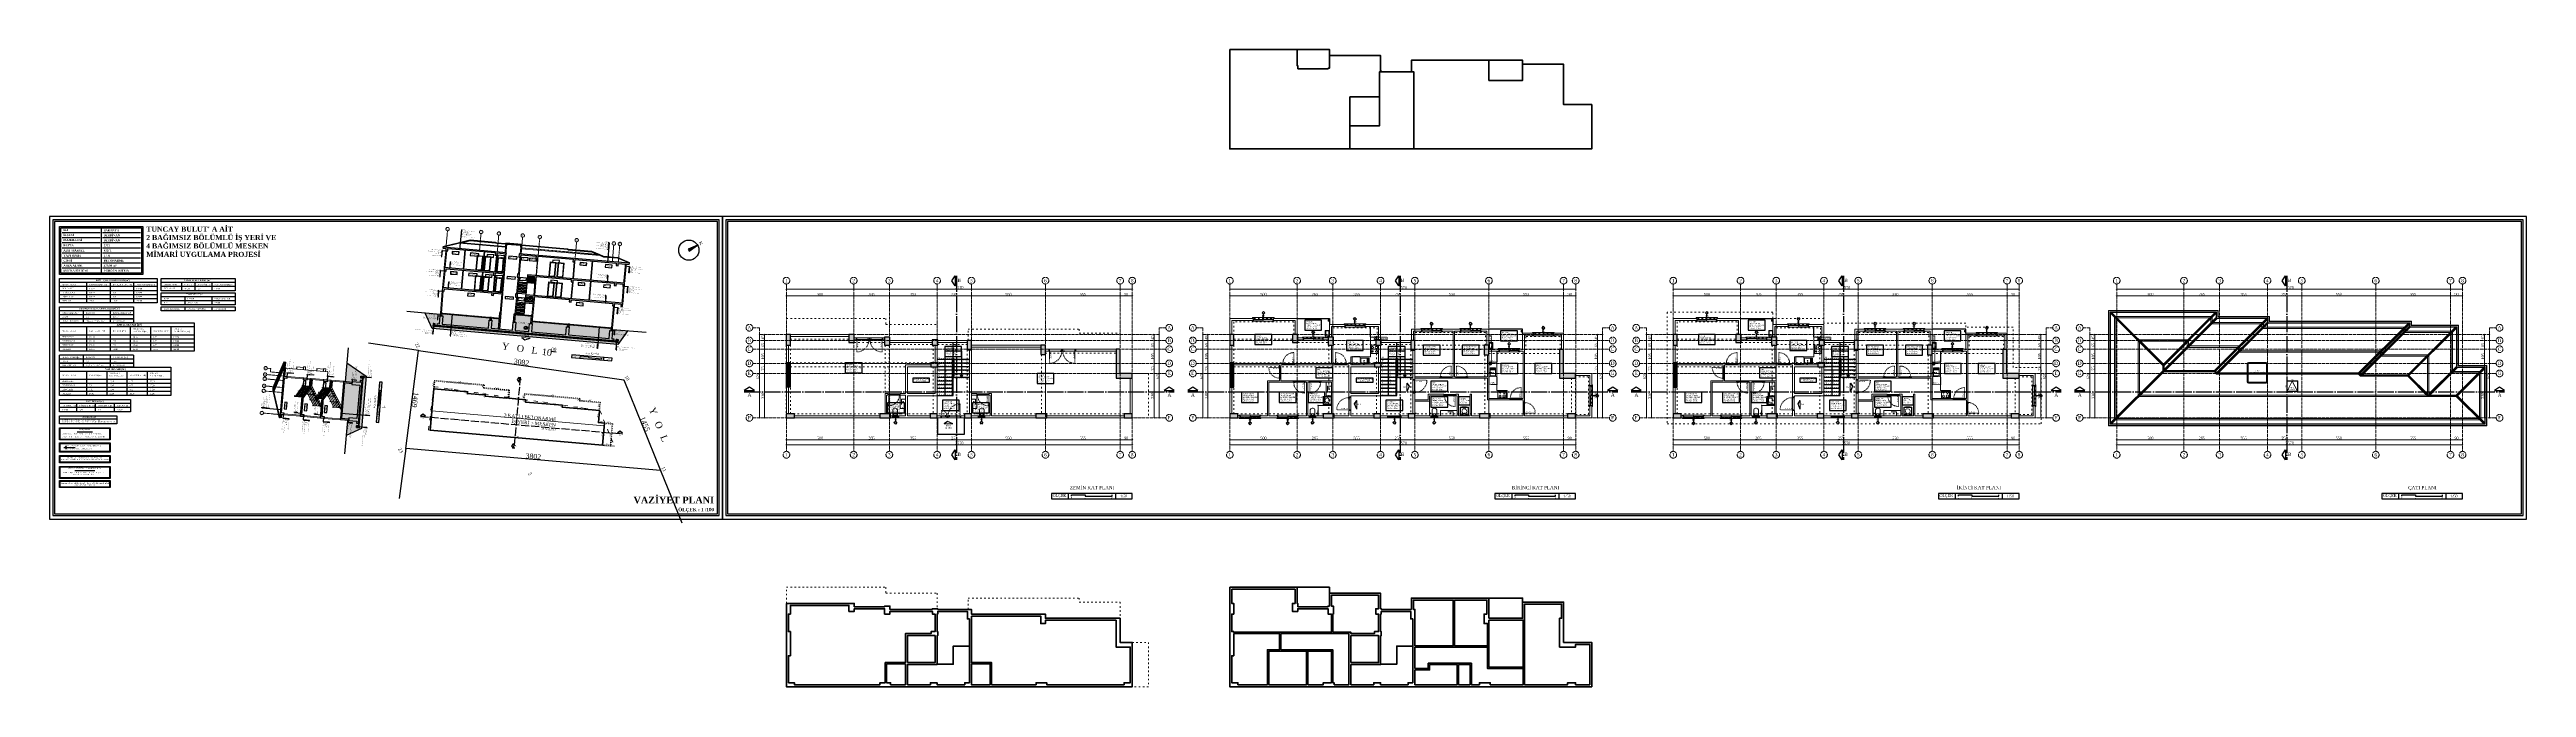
# Model space of a CAD drawing. Header units: centimetres. Extents: x -1107 to 35418, y 13584 to 18329.
# Drawn here: x -57 to 18348, y 13584 to 18329 of the extents above; entities that cross this region are included whole.
import ezdxf

# ---------------------------------------------------------------- set-up
doc = ezdxf.new("R2010")
doc.units = ezdxf.units.CM
for name, pattern in [('ACAD_ISO03', [30, 12, -18]), ('ACAD_ISO03W100', [30, 12, -18]), ('ACAD_ISO04W100', [30, 24, -3, 0, -3]), ('DASHED', [0.75, 0.5, -0.25]), ('DUZ', [0])]:
    doc.linetypes.add(name, pattern=pattern)
for name, color, linetype in [('A-YALITIM PERDE', 6, 'Continuous'), ('hatch', 13, 'Continuous'), ('YLZ-BETON-KESİT', 150, 'Continuous'), ('YLZ-Kesit Çizgisi', 10, 'Continuous'), ('YLZ-KOLON', 191, 'Continuous'), ('YLZ-KOLON KİRİŞ KESİT', 240, 'Continuous'), ('YLZ-KORKULUK', 161, 'DUZ'), ('YLZ-MERDİVEN', 11, 'Continuous'), ('YLZ-PAFTA', 165, 'Continuous'), ('YLZ-PERDE', 123, 'Continuous'), ('YLZ-SU DEPOSU', 152, 'Continuous'), ('YLZ-VERANDA-BALKON', 41, 'Continuous'), ('YLZ-YAZI', 113, 'Continuous'), ('YLZ-YAZI2', 150, 'Continuous')]:
    doc.layers.add(name, color=color, linetype=linetype)
for name, color, linetype, lineweight, true_color in [('YLZ-AKS', 7, 'ACAD_ISO04W100', 5, 0x2e2f36), ('YLZ-GÖRÜNÜŞ -arkada kalanlar-', 7, 'Continuous', 0, 0xb1b09f), ('YLZ-TARAMA', 7, 'Continuous', 5, 0x686d6c)]:
    doc.layers.add(name, color=color, linetype=linetype, lineweight=lineweight, true_color=true_color)
for name, color, linetype, lineweight in [('YLZ-ALAN HESABI', 41, 'Continuous', 35), ('YLZ-BİNA VAZİYET', 242, 'Continuous', 100), ('YLZ-DUVAR', 151, 'Continuous', 20), ('YLZ-HAVALANDIRMA', 115, 'Continuous', 5), ('YLZ-ISLAK HACİMLER', 150, 'Continuous', 9), ('YLZ-KAPI', 241, 'Continuous', 9), ('YLZ-PARSEL', 53, 'Continuous', 30), ('YLZ-PENCERE', 231, 'Continuous', 5), ('YLZ-TEFRİŞ', 191, 'Continuous', 20), ('YLZ-ÇATI', 241, 'Continuous', 13), ('YLZ-ÇIKMA İZDÜŞÜMÜ', 201, 'ACAD_ISO03', 5), ('YLZ-ÖLÇÜ', 251, 'Continuous', 5)]:
    doc.layers.add(name, color=color, linetype=linetype, lineweight=lineweight)
doc.layers.add('YLZ-KİRİŞ', color=123, linetype='ACAD_ISO03W100', lineweight=5, transparency=0.5)
doc.styles.add('ARIAL', font='times.ttf')
doc.dimstyles.new('YLZ - Bina Cephe', dxfattribs={"dimscale": 2.5, "dimtxt": 10, "dimasz": 3, "dimexe": 1.25, "dimexo": 1, "dimgap": 1, "dimtad": 1, "dimdec": 1, "dimrnd": 0.5, "dimtxsty": 'ARIAL', "dimblk": 'OBLIQUE', "dimcen": 1, "dimsd1": 1, "dimsd2": 1, "dimclrd": 250, "dimclre": 250, "dimclrt": 150, "dimadec": 0, "dimazin": 0, "dimtfac": 1, "dimtdec": 1, "dimtmove": 1, "dimatfit": 3, "dimldrblk": 'OBLIQUE', "dimfxl": 5, "dimfxlon": 1, "dimarcsym": 0})
doc.dimstyles.new('YLZ - Dış Ölçü', dxfattribs={"dimscale": 2, "dimtxt": 10, "dimasz": 3, "dimexe": 1.25, "dimexo": 1, "dimgap": 1, "dimtad": 1, "dimdec": 1, "dimrnd": 0.5, "dimtxsty": 'ARIAL', "dimblk": 'OBLIQUE', "dimcen": 1, "dimclrd": 250, "dimclre": 250, "dimclrt": 150, "dimadec": 0, "dimazin": 0, "dimtfac": 1, "dimtdec": 1, "dimtmove": 1, "dimatfit": 3, "dimldrblk": 'OBLIQUE', "dimfxl": 5, "dimfxlon": 1, "dimarcsym": 0})
doc.dimstyles.new('YLZ - İç Ölçü', dxfattribs={"dimscale": 0.75, "dimtxt": 10, "dimasz": 3, "dimexe": 1.25, "dimexo": 1, "dimgap": 1, "dimtad": 1, "dimdec": 1, "dimrnd": 0.5, "dimtxsty": 'ARIAL', "dimblk": 'OBLIQUE', "dimcen": 1, "dimclrd": 256, "dimclre": 256, "dimclrt": 125, "dimadec": 0, "dimazin": 0, "dimtfac": 1, "dimtdec": 1, "dimtmove": 1, "dimatfit": 3, "dimldrblk": 'OBLIQUE', "dimfxl": 5, "dimfxlon": 1, "dimarcsym": 0})
doc.dimstyles.new('YLZ - Parsel Cephe Ölçüsü', dxfattribs={"dimscale": 7.5, "dimtxt": 10, "dimasz": 3, "dimexe": 1.25, "dimexo": 1, "dimgap": 1, "dimtad": 1, "dimdec": 0, "dimrnd": 0.01, "dimtxsty": 'ARIAL', "dimblk": 'NONE', "dimcen": 1, "dimsd1": 1, "dimsd2": 1, "dimclrd": 250, "dimclre": 250, "dimclrt": 150, "dimadec": 0, "dimazin": 0, "dimtfac": 1, "dimtdec": 0, "dimtmove": 1, "dimatfit": 3, "dimldrblk": 'NONE', "dimfxl": 5, "dimfxlon": 1, "dimarcsym": 0})
pattern_1 = [(315, (0, 20), (4.490128, 4.490128), []), (315, (-7e-16, 15.51), (4.490128, 4.490128), [3.175, -1.5875])]
pattern_2 = [(228.012788, (27.432, 58.1), (-304.80000002, -342.89999998), [5.12582, -507.457255]), (184.969741, (24.003, 54.29), (457.19999982, 38.10000217), [8.79607, -870.810733]), (132.510447, (15.24, 53.528), (381.00000016, -419.09999985), [6.20222, -614.02084]), (267.273689, (0.381, 44.003), (38.10000008, 762), [8.01007, -792.99656]), (292.833654, (0, 36.002), (-190.50000002, 457.2), [7.854505, -777.597116]), (357.273689, (3.048, 28.763), (-762, 38.10000008), [8.01007, -792.99656]), (37.6942405, (11.049, 28.382), (-495.29999998, -381.00000003), [10.592905, -1048.69673]), (72.2553284, (19.431, 34.859), (266.70000007, 838.19999998), [10.00079, -990.07885]), (121.429566, (22.479, 44.384), (-304.80000004, 495.29999997), [8.037195, -795.683185]), (175.236358, (18.288, 51.242), (419.1, -38.10000007), [9.1757, -449.609054]), (222.397438, (9.144, 52.004), (-457.199999985, -419.100000016), [11.86617, -1174.75159]), (138.814075, (38.1, 43.622), (-266.7, 228.6), [4.05007, -400.95849]), (171.469234, (35.052, 46.289), (495.30000001, -76.19999991), [7.70523, -762.819585]), (225, (27.432, 47.432), (-5e-15, -38.1), [5.38814, -48.493397]), (203.19859, (24.765, 52.004), (190.5, 76.2), [2.90162, -287.259336]), (291.80141, (22.098, 50.861), (-38.1, 114.3), [4.103484, -201.071295]), (30.963757, (23.622, 47.051), (114.3, 76.2), [6.664795, -215.49447]), (161.56505, (29.337, 50.48), (76.2, -38.1), [4.81931, -115.66347]), (16.38954, (0, 50.861), (381, 114.3), [6.75132, -668.3824]), (70.346176, (6.477, 52.766), (-152.4, -419.1), [5.663984, -560.733235]), (293.19859, (29.337, 58.1), (-76.2, 190.5), [5.8032, -284.357754]), (343.61046, (31.623, 52.766), (-381, 114.29999997), [6.75132, -668.3824]), (339.443955, (0, 27.239), (-190.5, 76.2), [6.51053, -319.016015]), (294.77514, (6.096, 24.953), (-190.50000023, 419.0999999), [5.45508, -540.0539]), (66.80141, (29.718, 20), (76.2, 190.5), [5.8032, -284.357754]), (17.354025, (32.004, 25.334), (-495.3, -152.40000003), [6.38674, -632.28564]), (69.443955, (11.049, 20), (-76.2, -190.5), [3.255264, -322.27128]), (101.309932, (27.432, 20), (-38.1, 152.4), [1.94272, -192.329924]), (165.963757, (27.051, 21.905), (114.3, -38.1), [7.854506, -149.23582]), (186.009006, (19.431, 23.81), (381, 38.10000002), [7.279005, -720.62047]), (303.69007, (23.622, 43.622), (-38.1, 76.2), [5.49486, -131.876645]), (353.1572266, (26.67, 39.05), (647.7, -76.19999997), [9.59335, -949.740136]), (60.945396, (36.195, 37.907), (-152.4, -266.7), [3.922624, -388.340885]), (90, (38.1, 41.336), (-38.1, 38.1), [2.286, -35.814]), (120.256437, (18.669, 24.953), (152.39999998, -266.7), [5.293004, -524.00911]), (48.012787, (16.002, 29.525), (304.80000003, 342.89999998), [10.251643, -502.33143]), (0, (22.86, 37.145), (38.1, 38.1), [9.906, -28.194]), (325.304846, (32.766, 37.145), (381.00000014, -266.6999998), [6.024143, -596.38975]), (254.054604, (37.719, 33.716), (-38.1, -152.4), [5.547436, -271.82475]), (207.645975, (36.195, 28.382), (-723.90000003, -380.99999995), [9.032176, -894.186966]), (175.426079, (28.194, 24.191), (-495.3, 38.1), [9.55544, -945.987697])]
pattern_3 = [(315, (0, 383.112), (4.490128, 4.490128), []), (315, (-7e-16, 378.622), (4.490128, 4.490128), [3.175, -1.5875])]
pattern_4 = [(315, (0, 20), (4.490128, 4.490128), []), (315, (0, 15.51), (4.490128, 4.490128), [3.175, -1.5875])]
pattern_5 = [(228.012788, (27.432, 58.1), (-304.80000002, -342.89999998), [5.12582, -507.457255]), (184.969741, (24.003, 54.29), (457.19999982, 38.10000217), [8.79607, -870.810733]), (132.510447, (15.24, 53.528), (381.00000016, -419.09999985), [6.20222, -614.02084]), (267.273689, (0.381, 44.003), (38.10000008, 762), [8.01007, -792.99656]), (292.833654, (0, 36.002), (-190.50000002, 457.2), [7.854505, -777.597116]), (357.273689, (3.048, 28.763), (-762, 38.10000008), [8.01007, -792.99656]), (37.6942405, (11.049, 28.382), (-495.29999998, -381.00000003), [10.592905, -1048.69673]), (72.2553284, (19.431, 34.859), (266.70000007, 838.19999998), [10.00079, -990.07885]), (121.429566, (22.479, 44.384), (-304.80000004, 495.29999997), [8.037195, -795.683185]), (175.236358, (18.288, 51.242), (419.1, -38.10000007), [9.1757, -449.609054]), (222.397438, (9.144, 52.004), (-457.199999985, -419.100000016), [11.86617, -1174.75159]), (138.814075, (38.1, 43.622), (-266.7, 228.6), [4.05007, -400.95849]), (171.469234, (35.052, 46.289), (495.30000001, -76.19999991), [7.70523, -762.819585]), (225, (27.432, 47.432), (-5e-15, -38.1), [5.38814, -48.493397]), (203.19859, (24.765, 52.004), (190.5, 76.2), [2.90162, -287.259336]), (291.80141, (22.098, 50.861), (-38.1, 114.3), [4.103484, -201.071295]), (30.963757, (23.622, 47.051), (114.3, 76.2), [6.664795, -215.49447]), (161.56505, (29.337, 50.48), (76.2, -38.1), [4.81931, -115.66347]), (16.38954, (0, 50.861), (381, 114.3), [6.75132, -668.3824]), (70.346176, (6.477, 52.766), (-152.40000001, -419.1), [5.663984, -560.733235]), (293.19859, (29.337, 58.1), (-76.2, 190.5), [5.8032, -284.357754]), (343.61046, (31.623, 52.766), (-381, 114.29999997), [6.75132, -668.3824]), (339.443955, (0, 27.239), (-190.5, 76.2), [6.51053, -319.016015]), (294.77514, (6.096, 24.953), (-190.50000023, 419.0999999), [5.45508, -540.0539]), (66.80141, (29.718, 20), (76.2, 190.5), [5.8032, -284.357754]), (17.354025, (32.004, 25.334), (-495.3, -152.40000003), [6.38674, -632.28564]), (69.443955, (11.049, 20), (-76.2, -190.5), [3.255264, -322.27128]), (101.309932, (27.432, 20), (-38.1, 152.4), [1.94272, -192.329924]), (165.963757, (27.051, 21.905), (114.3, -38.1), [7.854506, -149.23582]), (186.009006, (19.431, 23.81), (381, 38.10000002), [7.279005, -720.620473]), (303.69007, (23.622, 43.622), (-38.1, 76.2), [5.49486, -131.876645]), (353.1572266, (26.67, 39.05), (647.7, -76.19999997), [9.59335, -949.740136]), (60.945396, (36.195, 37.907), (-152.4, -266.7), [3.922624, -388.340885]), (90, (38.1, 41.336), (-38.1, 38.1), [2.286, -35.814]), (120.256437, (18.669, 24.953), (152.39999998, -266.7), [5.293004, -524.00911]), (48.012787, (16.002, 29.525), (304.80000003, 342.89999998), [10.251643, -502.331433]), (0, (22.86, 37.145), (38.1, 38.1), [9.906, -28.194]), (325.304846, (32.766, 37.145), (381.00000014, -266.6999998), [6.024143, -596.38975]), (254.054604, (37.719, 33.716), (-38.1, -152.4), [5.547436, -271.82475]), (207.645975, (36.195, 28.382), (-723.90000003, -380.99999995), [9.032176, -894.186966]), (175.426079, (28.194, 24.191), (-495.3, 38.1), [9.55544, -945.987697])]
pattern_6 = [(315, (-6570.5856, 1332.5406), (4.490128, 4.490128), []), (315, (-6570.5856, 1328.0504), (4.490128, 4.490128), [3.175, -1.5875])]

# ---------------------------------------------------------------- blocks, each defined once
blk = doc.blocks.new('Aks')
at = {"layer": 'YLZ-AKS'}
for p, q in [((479611, 4514450), (479611, 4513205)), ((479876, 4514450), (479876, 4513205)), ((480231, 4514450), (480231, 4513205)), ((480486, 4514450), (480486, 4513205)), ((481036, 4514450), (481036, 4513205)), ((481591, 4514450), (481591, 4513205)), ((481681, 4514450), (481681, 4513205)), ((478861, 4513860), (481931, 4513860)), ((478861, 4513785), (481931, 4513785)), ((478861, 4513455), (481931, 4513455))]:
    blk.add_line(p, q, dxfattribs=at)
for points in [[(479111, 4514450), (479111, 4513205)], [(478861, 4514125), (478911, 4514125), (478911, 4514075), (481881, 4514075), (481881, 4514125), (481931, 4514125)], [(478861, 4514030), (481931, 4514030)], [(478861, 4513965), (481931, 4513965)]]:
    blk.add_lwpolyline(points, dxfattribs=at)
for centre in [(479111, 4514475), (479611, 4514475), (479876, 4514475), (480231, 4514475), (480486, 4514475), (481036, 4514475), (481591, 4514475), (481681, 4514475), (478836, 4514125), (478836, 4514030), (481956, 4514125), (481956, 4514030), (478836, 4513965), (478836, 4513860), (481956, 4513965), (481956, 4513860), (478836, 4513785), (481956, 4513785), (478836, 4513455), (481956, 4513455), (479111, 4513180), (479611, 4513180), (479876, 4513180), (480231, 4513180), (480486, 4513180), (481036, 4513180), (481591, 4513180), (481681, 4513180)]:
    blk.add_circle(centre, 25, dxfattribs=at)
at = {"layer": 'YLZ-Kesit Çizgisi', "linetype": 'ACAD_ISO04W100', "ltscale": 5}
for p, q in [((480376, 4514512), (480376, 4513142)), ((478798, 4513649), (481993, 4513649))]:
    blk.add_line(p, q, dxfattribs=at)
for points in [[(480366, 4514437), (480341, 4514475), (480366, 4514512), (480366, 4514437)], [(478873, 4513659), (478836, 4513684), (478798, 4513659), (478873, 4513659)], [(481993, 4513659), (481956, 4513684), (481918, 4513659), (481993, 4513659)], [(480366, 4513142), (480341, 4513180), (480366, 4513217), (480366, 4513142)]]:
    blk.add_lwpolyline(points, dxfattribs=at)
at = {"layer": 'YLZ-Kesit Çizgisi', "linetype": 'ACAD_ISO04W100', "ltscale": 5, "char_height": 25, "attachment_point": 1, "style": 'ARIAL'}
for s, insert in [('B', (480382, 4514491)), ('A', (478823, 4513638)), ('A', (481943, 4513638)), ('B', (480382, 4513196))]:
    blk.add_mtext_dynamic_manual_height_columns(s, width=209.74, gutter_width=12.5, heights=[104], dxfattribs=dict(at, insert=insert))
at = {"layer": 'YLZ-YAZI', "char_height": 25, "attachment_point": 1, "style": 'ARIAL'}
for s, heights, insert in [('\\pxqc;1', [8.55], (479095, 4514488)), ('\\pxqc;2', [8.55], (479595, 4514488)), ('\\pxqc;3', [8.55], (479860, 4514488)), ('\\pxqc;4', [8.55], (480215, 4514488)), ('\\pxqc;5', [8.55], (480470, 4514488)), ('\\pxqc;6', [17.4], (481020, 4514488)), ('\\pxqc;7', [8.55], (481575, 4514488)), ('\\pxqc;8', [8.55], (481665, 4514488)), ('\\pxqc;A', [8.55], (478820, 4514138)), ('\\pxqc;B', [8.55], (478820, 4514043)), ('\\pxqc;A', [8.55], (481940, 4514138)), ('\\pxqc;B', [8.55], (481940, 4514043)), ('\\pxqc;D', [8.55], (478820, 4513873)), ('\\pxqc;C', [8.55], (478820, 4513978)), ('\\pxqc;D', [8.55], (481940, 4513873)), ('\\pxqc;C', [8.55], (481940, 4513978)), ('\\pxqc;E', [8.55], (478820, 4513798)), ('\\pxqc;E', [8.55], (481940, 4513798)), ('\\pxqc;F', [8.55], (478820, 4513468)), ('\\pxqc;F', [8.55], (481940, 4513468)), ('\\pxqc;1', [8.55], (479095, 4513193)), ('\\pxqc;2', [8.55], (479595, 4513193)), ('\\pxqc;3', [8.55], (479860, 4513193)), ('\\pxqc;4', [8.55], (480215, 4513193)), ('\\pxqc;5', [8.55], (480470, 4513193)), ('\\pxqc;6', [17.4], (481020, 4513193)), ('\\pxqc;7', [8.55], (481575, 4513193)), ('\\pxqc;8', [8.55], (481665, 4513193))]:
    blk.add_mtext_dynamic_manual_height_columns(s, width=31.52, gutter_width=12.5, heights=heights, dxfattribs=dict(at, insert=insert))
blk = doc.blocks.new('Merdiven 1')
at = {"layer": 'YLZ-KORKULUK'}
blk.add_lwpolyline([(481422, 4510778), (481420, 4510778), (481420, 4511046), (481430, 4511046), (481430, 4510913), (481427, 4510913), (481427, 4511043), (481422, 4511043)], close=True, dxfattribs=at)
at = {"layer": 'YLZ-MERDİVEN'}
for p, q in [((481425, 4511041), (481425, 4511164)), ((481305, 4511041), (481425, 4511041)), ((481305, 4511014), (481425, 4511014)), ((481305, 4510960), (481425, 4510960)), ((481305, 4510933), (481425, 4510933)), ((481305, 4510906), (481425, 4510906)), ((481310, 4510987), (481425, 4510987)), ((481425, 4510771), (481425, 4511041)), ((481425, 4511041), (481545, 4511041)), ((481425, 4511014), (481545, 4511014)), ((481425, 4510987), (481545, 4510987)), ((481425, 4510960), (481545, 4510960)), ((481425, 4510933), (481545, 4510933)), ((481425, 4510906), (481545, 4510906)), ((481305, 4510879), (481425, 4510879)), ((481305, 4510852), (481425, 4510852)), ((481305, 4510825), (481425, 4510825)), ((481305, 4510798), (481425, 4510798)), ((481305, 4510771), (481425, 4510771))]:
    blk.add_line(p, q, dxfattribs=at)
at = {"layer": 'YLZ-MERDİVEN', "linetype": 'ACAD_ISO03W100', "ltscale": 0.5}
for p, q in [((481427, 4511041), (481427, 4511164)), ((481305, 4511043), (481425, 4511043)), ((481305, 4511016), (481425, 4511016)), ((481305, 4510962), (481425, 4510962)), ((481305, 4510935), (481425, 4510935)), ((481305, 4510908), (481425, 4510908)), ((481310, 4510989), (481425, 4510989)), ((481425, 4511039), (481545, 4511039)), ((481425, 4511012), (481545, 4511012)), ((481425, 4510985), (481545, 4510985)), ((481425, 4510958), (481545, 4510958)), ((481425, 4510931), (481545, 4510931)), ((481425, 4510904), (481545, 4510904)), ((481305, 4510881), (481425, 4510881)), ((481305, 4510854), (481425, 4510854)), ((481305, 4510827), (481425, 4510827)), ((481305, 4510800), (481425, 4510800)), ((481305, 4510773), (481425, 4510773))]:
    blk.add_line(p, q, dxfattribs=at)
at = {"layer": 'YLZ-MERDİVEN'}
for points in [[(481365, 4510771), (481365, 4511102), (481485, 4511102), (481485, 4510918)], [(481475, 4510918), (481485, 4510906), (481495, 4510918), (481475, 4510918)]]:
    blk.add_lwpolyline(points, dxfattribs=at)
at = {"layer": 'YLZ-YAZI', "char_height": 10, "style": 'ARIAL'}
for s, insert, attachment_point in [('\\pxqc;12', (481426, 4511154), 1), ('\\pxqc;11', (481308, 4511060), 1), ('\\pxqc;10', (481308, 4511033), 1), ('\\pxqc;9', (481308, 4511006), 1), ('\\pxqc;8', (481308, 4510979), 1), ('\\pxqc;6', (481308, 4510925), 1), ('\\pxqc;5', (481308, 4510898), 1), ('\\pxqc;7', (481308, 4510952), 1), ('\\pxqc;13', (481541, 4511033), 3), ('\\pxqc;14', (481541, 4511006), 3), ('\\pxqc;15', (481541, 4510979), 3), ('\\pxqc;16', (481541, 4510952), 3), ('\\pxqc;17', (481541, 4510925), 3), ('\\pxqc;18', (481541, 4510898), 3), ('\\pxqc;4', (481308, 4510871), 1), ('\\pxqc;3', (481308, 4510844), 1), ('\\pxqc;2', (481308, 4510817), 1), ('\\pxqc;1', (481308, 4510790), 1)]:
    blk.add_mtext_dynamic_manual_height_columns(s, width=23.94, gutter_width=12.5, heights=[26.5], dxfattribs=dict(at, insert=insert, attachment_point=attachment_point))
at = {"layer": 'YLZ-YAZI', "insert": (481369, 4510956), "char_height": 10, "attachment_point": 3, "rotation": 90, "style": 'ARIAL'}
blk.add_mtext_dynamic_manual_height_columns('M: 18*16,67*27', width=344.3, gutter_width=12.5, heights=[10.2], dxfattribs=at)
blk = doc.blocks.new("Kapı 100'lük")
at = {"lineweight": 0, "true_color": 0x939598, "transparency": 33554559}
h = blk.add_hatch(color=252, dxfattribs=at)
h.dxf.hatch_style = 1
h.paths.add_polyline_path([(2266, 2744), (2271, 2744), (2271, 2759), (2266, 2759)])
h.paths.add_polyline_path([(2273, 2757), (2360, 2757), (2360, 2759), (2273, 2759)])
h.paths.add_polyline_path([(2278, 2755), (2283, 2755), (2283, 2756), (2278, 2756)])
h.paths.add_polyline_path([(2283, 2760), (2283, 2761), (2278, 2761), (2278, 2760)])
h.paths.add_polyline_path([(2361, 2759), (2361, 2744), (2366, 2744), (2366, 2759)])
at = {"layer": 'YLZ-KAPI', "linetype": 'ACAD_ISO03W100', "ltscale": 0.25}
blk.add_line((2361, 2759), (2361, 2849), dxfattribs=at)
at = {"layer": 'YLZ-KAPI'}
blk.add_line((2361, 2744), (2271, 2744), dxfattribs=at)
for points in [[(2283, 2761), (2283, 2760), (2278, 2760), (2278, 2761)], [(2266, 2759), (2266, 2744), (2271, 2744), (2271, 2759)], [(2360, 2757), (2273, 2757), (2273, 2759), (2360, 2759)], [(2283, 2755), (2283, 2756), (2278, 2756), (2278, 2755)], [(2366, 2759), (2366, 2744), (2361, 2744), (2361, 2759)]]:
    blk.add_lwpolyline(points, close=True, dxfattribs=at)
at = {"layer": 'YLZ-KAPI', "linetype": 'ACAD_ISO03W100', "ltscale": 0.25}
blk.add_arc((2361, 2759), 90, 90, 180, dxfattribs=at)
blk = doc.blocks.new("Kapı 90'lık")
at = {"lineweight": 0, "true_color": 0x939598, "transparency": 33554559}
h = blk.add_hatch(color=252, dxfattribs=at)
h.dxf.hatch_style = 1
h.paths.add_polyline_path([(664, 3320), (669, 3320), (669, 3330), (664, 3330)])
h.paths.add_polyline_path([(670, 3327), (748, 3327), (748, 3330), (670, 3330)])
h.paths.add_polyline_path([(675, 3325), (680, 3325), (680, 3326), (675, 3326)])
h.paths.add_polyline_path([(680, 3331), (680, 3332), (675, 3332), (675, 3331)])
h.paths.add_polyline_path([(754, 3330), (749, 3330), (749, 3320), (754, 3320)])
at = {"layer": 'YLZ-KAPI'}
blk.add_line((749, 3320), (669, 3320), dxfattribs=at)
at = {"layer": 'YLZ-KAPI', "linetype": 'ACAD_ISO03W100', "ltscale": 0.25}
blk.add_line((749, 3330), (749, 3410), dxfattribs=at)
at = {"layer": 'YLZ-KAPI'}
for points in [[(664, 3330), (664, 3320), (669, 3320), (669, 3330)], [(748, 3327), (670, 3327), (670, 3330), (748, 3330)], [(680, 3332), (680, 3331), (675, 3331), (675, 3332)], [(680, 3325), (680, 3326), (675, 3326), (675, 3325)], [(754, 3330), (754, 3320), (749, 3320), (749, 3330)]]:
    blk.add_lwpolyline(points, close=True, dxfattribs=at)
at = {"layer": 'YLZ-KAPI', "linetype": 'ACAD_ISO03W100', "ltscale": 0.25}
blk.add_arc((749, 3330), 80, 90, 180, dxfattribs=at)
blk = doc.blocks.new('KP-1')
at = {"layer": 'YLZ-PENCERE'}
for p, q in [((469019, 4508696), (469085, 4508696)), ((469019, 4508695), (469085, 4508695)), ((469019, 4508695), (469085, 4508695)), ((469019, 4508694), (469085, 4508694)), ((469090, 4508699), (469159, 4508699)), ((469090, 4508698), (469159, 4508698)), ((469090, 4508697), (469159, 4508697)), ((469090, 4508696), (469159, 4508696)), ((469458, 4508554), (469389, 4508554)), ((469458, 4508553), (469389, 4508553)), ((469458, 4508552), (469389, 4508552)), ((469458, 4508551), (469389, 4508551)), ((469529, 4508551), (469463, 4508551)), ((469529, 4508550), (469463, 4508550)), ((469529, 4508550), (469463, 4508550)), ((469529, 4508549), (469463, 4508549)), ((469768, 4508654), (469699, 4508654)), ((469768, 4508653), (469699, 4508653)), ((469768, 4508652), (469699, 4508652)), ((469768, 4508651), (469699, 4508651)), ((469839, 4508651), (469773, 4508651)), ((469839, 4508650), (469773, 4508650)), ((469839, 4508650), (469773, 4508650)), ((469839, 4508649), (469773, 4508649)), ((470338, 4508619), (470269, 4508619)), ((470338, 4508618), (470269, 4508618)), ((470338, 4508617), (470269, 4508617)), ((470338, 4508616), (470269, 4508616)), ((470409, 4508616), (470343, 4508616)), ((470409, 4508615), (470343, 4508615)), ((470409, 4508615), (470343, 4508615)), ((470409, 4508614), (470343, 4508614)), ((470628, 4508619), (470559, 4508619)), ((470628, 4508618), (470559, 4508618)), ((470628, 4508617), (470559, 4508617)), ((470628, 4508616), (470559, 4508616)), ((470699, 4508616), (470633, 4508616)), ((470699, 4508615), (470633, 4508615)), ((470699, 4508615), (470633, 4508615)), ((470699, 4508614), (470633, 4508614)), ((471099, 4508586), (471165, 4508586)), ((471099, 4508585), (471165, 4508585)), ((471099, 4508585), (471165, 4508585)), ((471099, 4508584), (471165, 4508584)), ((471170, 4508589), (471239, 4508589)), ((471170, 4508588), (471239, 4508588)), ((471170, 4508587), (471239, 4508587)), ((471170, 4508586), (471239, 4508586)), ((470913, 4508469), (470844, 4508469)), ((470913, 4508468), (470844, 4508468)), ((470913, 4508467), (470844, 4508467)), ((470913, 4508466), (470844, 4508466)), ((470984, 4508466), (470918, 4508466)), ((470984, 4508465), (470918, 4508465)), ((470984, 4508465), (470918, 4508465)), ((470984, 4508464), (470918, 4508464)), ((471519, 4508059), (471519, 4508125)), ((471520, 4508059), (471520, 4508125)), ((471521, 4508059), (471521, 4508125)), ((471522, 4508130), (471522, 4508199)), ((471522, 4508059), (471522, 4508125)), ((471523, 4508130), (471523, 4508199)), ((471523, 4508130), (471523, 4508199)), ((471524, 4508130), (471524, 4508199)), ((468988, 4507971), (468919, 4507971)), ((468988, 4507970), (468919, 4507970)), ((468988, 4507970), (468919, 4507970)), ((468988, 4507969), (468919, 4507969)), ((469059, 4507974), (468993, 4507974)), ((469059, 4507973), (468993, 4507973)), ((469059, 4507972), (468993, 4507972)), ((469059, 4507971), (468993, 4507971)), ((469268, 4507971), (469199, 4507971)), ((469268, 4507970), (469199, 4507970)), ((469268, 4507970), (469199, 4507970)), ((469268, 4507969), (469199, 4507969)), ((469339, 4507974), (469273, 4507974)), ((469339, 4507973), (469273, 4507973)), ((469339, 4507972), (469273, 4507972)), ((469339, 4507971), (469273, 4507971)), ((469474, 4507979), (469434, 4507979)), ((469434, 4507974), (469474, 4507974)), ((469434, 4507972), (469474, 4507972)), ((469434, 4507971), (469474, 4507971)), ((469434, 4507969), (469474, 4507969)), ((469474, 4507964), (469434, 4507964)), ((470107, 4507979), (470017, 4507979)), ((470017, 4507974), (470107, 4507974)), ((470017, 4507972), (470107, 4507972)), ((470017, 4507971), (470107, 4507971)), ((470017, 4507969), (470107, 4507969)), ((470107, 4507964), (470017, 4507964)), ((470379, 4507979), (470339, 4507979)), ((470339, 4507974), (470379, 4507974)), ((470339, 4507972), (470379, 4507972)), ((470339, 4507971), (470379, 4507971)), ((470339, 4507969), (470379, 4507969)), ((470379, 4507964), (470339, 4507964))]:
    blk.add_line(p, q, dxfattribs=at)
for points in [[(469009, 4508704), (469009, 4508709), (469169, 4508709), (469169, 4508704)], [(469009, 4508689), (469009, 4508684), (469169, 4508684), (469169, 4508689)], [(469539, 4508559), (469539, 4508564), (469379, 4508564), (469379, 4508559)], [(469539, 4508544), (469539, 4508539), (469379, 4508539), (469379, 4508544)], [(469849, 4508659), (469849, 4508664), (469689, 4508664), (469689, 4508659)], [(469849, 4508644), (469849, 4508639), (469689, 4508639), (469689, 4508644)], [(470419, 4508624), (470419, 4508629), (470259, 4508629), (470259, 4508624)], [(470419, 4508609), (470419, 4508604), (470259, 4508604), (470259, 4508609)], [(470709, 4508624), (470709, 4508629), (470549, 4508629), (470549, 4508624)], [(470709, 4508609), (470709, 4508604), (470549, 4508604), (470549, 4508609)], [(471089, 4508594), (471089, 4508599), (471249, 4508599), (471249, 4508594)], [(471089, 4508579), (471089, 4508574), (471249, 4508574), (471249, 4508579)], [(470994, 4508474), (470994, 4508479), (470834, 4508479), (470834, 4508474)], [(470994, 4508459), (470994, 4508454), (470834, 4508454), (470834, 4508459)], [(471514, 4508049), (471509, 4508049), (471509, 4508209), (471514, 4508209)], [(471529, 4508049), (471534, 4508049), (471534, 4508209), (471529, 4508209)], [(469069, 4507979), (469069, 4507984), (468909, 4507984), (468909, 4507979)], [(469069, 4507964), (469069, 4507959), (468909, 4507959), (468909, 4507964)], [(469349, 4507979), (469349, 4507984), (469189, 4507984), (469189, 4507979)], [(469349, 4507964), (469349, 4507959), (469189, 4507959), (469189, 4507964)]]:
    blk.add_lwpolyline(points, dxfattribs=at)
for points in [[(469014, 4508701), (469014, 4508691), (469019, 4508691), (469019, 4508701)], [(469085, 4508699), (469085, 4508691), (469088, 4508691), (469088, 4508699)], [(469088, 4508701), (469088, 4508694), (469090, 4508694), (469090, 4508701)], [(469159, 4508701), (469159, 4508691), (469164, 4508691), (469164, 4508701)], [(469389, 4508556), (469389, 4508546), (469384, 4508546), (469384, 4508556)], [(469460, 4508556), (469460, 4508549), (469458, 4508549), (469458, 4508556)], [(469463, 4508554), (469463, 4508546), (469460, 4508546), (469460, 4508554)], [(469534, 4508556), (469534, 4508546), (469529, 4508546), (469529, 4508556)], [(469699, 4508656), (469699, 4508646), (469694, 4508646), (469694, 4508656)], [(469770, 4508656), (469770, 4508649), (469768, 4508649), (469768, 4508656)], [(469773, 4508654), (469773, 4508646), (469770, 4508646), (469770, 4508654)], [(469844, 4508656), (469844, 4508646), (469839, 4508646), (469839, 4508656)], [(470269, 4508621), (470269, 4508611), (470264, 4508611), (470264, 4508621)], [(470340, 4508621), (470340, 4508614), (470338, 4508614), (470338, 4508621)], [(470343, 4508619), (470343, 4508611), (470340, 4508611), (470340, 4508619)], [(470414, 4508621), (470414, 4508611), (470409, 4508611), (470409, 4508621)], [(470559, 4508621), (470559, 4508611), (470554, 4508611), (470554, 4508621)], [(470630, 4508621), (470630, 4508614), (470628, 4508614), (470628, 4508621)], [(470633, 4508619), (470633, 4508611), (470630, 4508611), (470630, 4508619)], [(470704, 4508621), (470704, 4508611), (470699, 4508611), (470699, 4508621)], [(471094, 4508591), (471094, 4508581), (471099, 4508581), (471099, 4508591)], [(471165, 4508589), (471165, 4508581), (471168, 4508581), (471168, 4508589)], [(471168, 4508591), (471168, 4508584), (471170, 4508584), (471170, 4508591)], [(471239, 4508591), (471239, 4508581), (471244, 4508581), (471244, 4508591)], [(470844, 4508471), (470844, 4508461), (470839, 4508461), (470839, 4508471)], [(470915, 4508471), (470915, 4508464), (470913, 4508464), (470913, 4508471)], [(470918, 4508469), (470918, 4508461), (470915, 4508461), (470915, 4508469)], [(470989, 4508471), (470989, 4508461), (470984, 4508461), (470984, 4508471)], [(471527, 4508199), (471517, 4508199), (471517, 4508204), (471527, 4508204)], [(471524, 4508125), (471517, 4508125), (471517, 4508127), (471524, 4508127)], [(471527, 4508127), (471519, 4508127), (471519, 4508130), (471527, 4508130)], [(468919, 4507966), (468919, 4507976), (468914, 4507976), (468914, 4507966)], [(468990, 4507966), (468990, 4507974), (468988, 4507974), (468988, 4507966)], [(468993, 4507969), (468993, 4507976), (468990, 4507976), (468990, 4507969)], [(469064, 4507966), (469064, 4507976), (469059, 4507976), (469059, 4507966)], [(469199, 4507966), (469199, 4507976), (469194, 4507976), (469194, 4507966)], [(469270, 4507966), (469270, 4507974), (469268, 4507974), (469268, 4507966)], [(469273, 4507969), (469273, 4507976), (469270, 4507976), (469270, 4507969)], [(469344, 4507966), (469344, 4507976), (469339, 4507976), (469339, 4507966)], [(469429, 4507979), (469429, 4507964), (469434, 4507964), (469434, 4507979)], [(469474, 4507979), (469474, 4507964), (469479, 4507964), (469479, 4507979)], [(470012, 4507979), (470012, 4507964), (470017, 4507964), (470017, 4507979)], [(470107, 4507979), (470107, 4507964), (470112, 4507964), (470112, 4507979)], [(470334, 4507979), (470334, 4507964), (470339, 4507964), (470339, 4507979)], [(470379, 4507979), (470379, 4507964), (470384, 4507964), (470384, 4507979)], [(471527, 4508054), (471517, 4508054), (471517, 4508059), (471527, 4508059)]]:
    blk.add_lwpolyline(points, close=True, dxfattribs=at)
at = {"layer": 'YLZ-YAZI'}
for p, q in [((469089, 4508709), (469089, 4508734)), ((469769, 4508664), (469769, 4508689)), ((469459, 4508564), (469459, 4508589)), ((470339, 4508629), (470339, 4508654)), ((470629, 4508629), (470629, 4508654)), ((470914, 4508479), (470914, 4508504)), ((471169, 4508599), (471169, 4508624)), ((471534, 4508129), (471559, 4508129)), ((468989, 4507959), (468989, 4507934)), ((469269, 4507959), (469269, 4507934)), ((469454, 4507964), (469454, 4507939)), ((470062, 4507964), (470062, 4507939)), ((470359, 4507964), (470359, 4507939))]:
    blk.add_line(p, q, dxfattribs=at)
for points in [[(469089, 4508734), (469100, 4508744), (469089, 4508755), (469079, 4508744)], [(469769, 4508689), (469759, 4508699), (469769, 4508710), (469780, 4508699)], [(470339, 4508654), (470329, 4508664), (470339, 4508675), (470350, 4508664)], [(470629, 4508654), (470619, 4508664), (470629, 4508675), (470640, 4508664)], [(469459, 4508589), (469449, 4508599), (469459, 4508610), (469470, 4508599)], [(470914, 4508504), (470904, 4508514), (470914, 4508525), (470925, 4508514)], [(471169, 4508624), (471180, 4508634), (471169, 4508645), (471159, 4508634)], [(471559, 4508129), (471570, 4508139), (471580, 4508129), (471570, 4508118)], [(469454, 4507939), (469465, 4507928), (469454, 4507917), (469444, 4507928)], [(470062, 4507939), (470072, 4507928), (470062, 4507917), (470051, 4507928)], [(470359, 4507939), (470370, 4507928), (470359, 4507917), (470349, 4507928)], [(468989, 4507934), (468979, 4507923), (468989, 4507912), (469000, 4507923)], [(469269, 4507934), (469259, 4507923), (469269, 4507912), (469280, 4507923)]]:
    blk.add_lwpolyline(points, close=True, dxfattribs=at)
for p, xscale, rotation in [((467455, 4505882), -1, 270), ((472483, 4510385), -1.000000000000003, 90)]:
    blk.add_blockref("Kapı 100'lük", p, dxfattribs=dict(xscale=xscale, rotation=rotation))
at = {"layer": 'YLZ-ÖLÇÜ'}
for p, rotation in [((472539, 4507590), 90), ((470183, 4511558), 180), ((467699, 4508747), 270)]:
    blk.add_blockref("Kapı 90'lık", p, dxfattribs=dict(at, rotation=rotation))
for p in [(468565, 4505039), (469735, 4504939), (470255, 4504779)]:
    blk.add_blockref("Kapı 90'lık", p, dxfattribs=at)
at = {"layer": 'YLZ-ÖLÇÜ', "xscale": -1}
for p in [(470373, 4505039), (471273, 4504939)]:
    blk.add_blockref("Kapı 90'lık", p, dxfattribs=at)
at = {"layer": 'YLZ-ÖLÇÜ', "xscale": -1, "rotation": 180}
for p in [(468645, 4511558), (469765, 4511458)]:
    blk.add_blockref("Kapı 90'lık", p, dxfattribs=at)
at = {"layer": 'YLZ-YAZI', "char_height": 7.5, "style": 'ARIAL'}
for s, width, heights, insert, attachment_point, rotation in [('\\pxqc;150\\P220', 58.36, [27.4], (469079, 4508750), 3, 90), ('\\pxqc;150\\P160', 58.36, [27.4], (469779, 4508705), 9, 90), ('\\pxqc;150\\P250', 58.36, [27.4], (469469, 4508605), 9, 90), ('\\pxqc;150\\P160', 58.36, [27.4], (470349, 4508670), 9, 90), ('\\pxqc;150\\P160', 58.36, [27.4], (470639, 4508670), 9, 90), ('\\pxqc;150\\P250', 58.36, [27.4], (470924, 4508520), 9, 90), ('\\pxqc;150\\P220', 58.36, [27.4], (471159, 4508640), 3, 90), ('\\pxql;K 90/220', 44.86, [49.7], (469301, 4508374), 9, 270), ('\\pxql;K 90/220', 44.86, [49.7], (469637, 4508374), 3, 270), ('\\pxql;K 90/220', 44.86, [49.7], (470471, 4508274), 9, 270), ('\\pxql;K 90/220', 44.86, [49.7], (470537, 4508274), 3, 270), ('\\pxql;K 90/220', 44.86, [49.7], (469381, 4508224), 7, 270), ('\\pxql;K 90/220', 44.86, [49.7], (469447, 4508224), 1, 270), ('\\pxql;K 90/220', 44.86, [49.7], (470501, 4508124), 7, 270), ('\\pxql;K 90/220', 44.86, [49.7], (470991, 4508114), 9, 270), ('\\pxqc;150\\P160', 58.36, [27.4], (468999, 4507918), 7, 90), ('\\pxqc;150\\P160', 58.36, [27.4], (469279, 4507918), 7, 90), ('\\pxqc;50\\P65', 58.36, [27.4], (469464, 4507980), 9, 90), ('\\pxqc;100\\P160', 58.36, [27.4], (470072, 4507980), 9, 90), ('\\pxqc;50\\P75', 58.36, [27.4], (470369, 4507980), 9, 90)]:
    blk.add_mtext_dynamic_manual_height_columns(s, width=width, gutter_width=12.5, heights=heights, dxfattribs=dict(at, insert=insert, attachment_point=attachment_point, rotation=rotation))
for s, width, heights, insert, attachment_point in [('\\pxqc;P', 35.57, [14.5], (469107, 4508740), 9), ('\\pxqc;P', 35.57, [14.5], (469752, 4508695), 7), ('\\pxqc;P', 35.57, [14.5], (469442, 4508595), 7), ('\\pxqc;P', 35.57, [14.5], (470322, 4508660), 7), ('\\pxqc;P', 35.57, [14.5], (470612, 4508660), 7), ('\\pxqc;P', 35.57, [14.5], (470897, 4508510), 7), ('\\pxqc;P', 35.57, [14.5], (471187, 4508630), 9), ('\\pxql;K 90/220', 44.86, [49.7], (469204, 4508326), 9), ('K 100/220', 58.68, [49.4], (470219, 4508231), 7), ('\\pxqc;150\\P220', 58.36, [27.4], (471575, 4508119), 9), ('\\pxqc;P', 35.57, [14.5], (471552, 4508125), 7), ('K 100/220', 58.68, [49.4], (469719, 4508037), 3), ('\\pxql;K 90/220', 44.86, [49.7], (471034, 4508012), 1), ('\\pxqc;P', 35.57, [14.5], (468972, 4507927), 1), ('\\pxqc;P', 35.57, [14.5], (469252, 4507927), 1), ('\\pxqc;P', 35.57, [14.5], (469437, 4507924), 7), ('\\pxqc;P', 35.57, [14.5], (470044, 4507924), 7), ('\\pxqc;P', 35.57, [14.5], (470342, 4507924), 7)]:
    blk.add_mtext_dynamic_manual_height_columns(s, width=width, gutter_width=12.5, heights=heights, dxfattribs=dict(at, insert=insert, attachment_point=attachment_point))
blk = doc.blocks.new('ZK. Kolon Plan')
at = {"layer": 'YLZ-TARAMA'}
h = blk.add_hatch(dxfattribs=at)
h.set_pattern_fill('ANSI33', color=256, angle=-90)
h.paths.add_polyline_path([(475247, 4505193), (475217, 4505193), (475217, 4505113), (475247, 4505113)])
h.paths.add_polyline_path([(475277, 4504603), (475217, 4504603), (475217, 4504573), (475277, 4504573)])
h.paths.add_polyline_path([(475992, 4504603), (475912, 4504603), (475912, 4504573), (475992, 4504573)])
h.paths.add_polyline_path([(475987, 4505173), (475947, 4505173), (475947, 4505113), (475987, 4505113)])
h.paths.add_polyline_path([(475722, 4505193), (475682, 4505193), (475682, 4505133), (475722, 4505133)])
h.paths.add_polyline_path([(476342, 4504983), (476292, 4504983), (476292, 4504953), (476342, 4504953)])
h.paths.add_polyline_path([(476342, 4505153), (476302, 4505153), (476302, 4505113), (476342, 4505113)])
h.paths.add_polyline_path([(476337, 4504603), (476287, 4504603), (476287, 4504573), (476337, 4504573)])
h.paths.add_polyline_path([(476592, 4504603), (476542, 4504603), (476542, 4504573), (476592, 4504573)])
h.paths.add_polyline_path([(476592, 4505148), (476562, 4505148), (476562, 4505078), (476592, 4505078)])
h.paths.add_polyline_path([(477142, 4505113), (477107, 4505113), (477107, 4505043), (477142, 4505043)])
h.paths.add_polyline_path([(477152, 4504603), (477072, 4504603), (477072, 4504573), (477152, 4504573)])
h.paths.add_polyline_path([(477787, 4504603), (477727, 4504603), (477727, 4504573), (477787, 4504573)])
h.paths.add_polyline_path([(477787, 4504903), (477697, 4504903), (477697, 4505083), (477667, 4505083), (477667, 4504868), (477787, 4504868)])
at = {"layer": 'YLZ-TARAMA', "transparency": 33554559}
h = blk.add_hatch(dxfattribs=at)
h.set_pattern_fill('ANSI31', color=256)
h.paths.add_polyline_path([(475247, 4504983), (475217, 4504983), (475217, 4504803), (475247, 4504803)])
at = {"layer": 'YLZ-KİRİŞ'}
for points in [[(475247, 4505158), (475682, 4505158), (475682, 4505193), (475247, 4505193)], [(475217, 4505113), (475217, 4504983), (475247, 4504983), (475247, 4505113)], [(475722, 4505133), (475947, 4505133), (475947, 4505168), (475722, 4505168)], [(475952, 4505113), (475952, 4504983), (475982, 4504983), (475982, 4505113)], [(475987, 4505118), (476302, 4505118), (476302, 4505148), (475987, 4505148)], [(476307, 4505113), (476307, 4504983), (476337, 4504983), (476337, 4505113)], [(476342, 4505118), (476562, 4505118), (476562, 4505148), (476342, 4505148)], [(476562, 4505078), (476562, 4504603), (476592, 4504603), (476592, 4505078)], [(476592, 4505083), (477107, 4505083), (477107, 4505113), (476592, 4505113)], [(477112, 4505043), (477112, 4504603), (477142, 4504603), (477142, 4505043)], [(477142, 4505053), (477667, 4505053), (477667, 4505083), (477142, 4505083)], [(475247, 4504953), (476292, 4504953), (476292, 4504983), (475247, 4504983)], [(475952, 4504953), (475952, 4504603), (475982, 4504603), (475982, 4504953)], [(476307, 4504953), (476307, 4504603), (476337, 4504603), (476337, 4504953)], [(475217, 4504803), (475217, 4504603), (475247, 4504603), (475247, 4504803)], [(475277, 4504573), (475912, 4504573), (475912, 4504603), (475277, 4504603)], [(475992, 4504573), (476287, 4504573), (476287, 4504603), (475992, 4504603)], [(476337, 4504573), (476542, 4504573), (476542, 4504603), (476337, 4504603)], [(476592, 4504573), (477072, 4504573), (477072, 4504603), (476592, 4504603)], [(477152, 4504573), (477727, 4504573), (477727, 4504603), (477152, 4504603)]]:
    blk.add_lwpolyline(points, close=True, dxfattribs=at)
at = {"layer": 'YLZ-KOLON'}
for points in [[(475217, 4505193), (475217, 4505113), (475247, 4505113), (475247, 4505193)], [(475682, 4505193), (475682, 4505133), (475722, 4505133), (475722, 4505193)], [(475947, 4505173), (475947, 4505113), (475987, 4505113), (475987, 4505173)], [(476302, 4505153), (476302, 4505113), (476342, 4505113), (476342, 4505153)], [(476562, 4505148), (476562, 4505078), (476592, 4505078), (476592, 4505148)], [(477107, 4505113), (477107, 4505043), (477142, 4505043), (477142, 4505113)], [(476292, 4504983), (476292, 4504953), (476342, 4504953), (476342, 4504983)], [(475217, 4504603), (475217, 4504573), (475277, 4504573), (475277, 4504603)], [(475912, 4504603), (475912, 4504573), (475992, 4504573), (475992, 4504603)], [(476287, 4504603), (476287, 4504573), (476337, 4504573), (476337, 4504603)], [(476542, 4504603), (476542, 4504573), (476592, 4504573), (476592, 4504603)], [(477072, 4504603), (477072, 4504573), (477152, 4504573), (477152, 4504603)], [(477727, 4504603), (477727, 4504573), (477787, 4504573), (477787, 4504603)]]:
    blk.add_lwpolyline(points, close=True, dxfattribs=at)
blk.add_lwpolyline([(477787, 4504903), (477697, 4504903), (477697, 4505083), (477667, 4505083), (477667, 4504868), (477787, 4504868), (477787, 4504903)], dxfattribs=at)
at = {"layer": 'YLZ-PERDE'}
blk.add_lwpolyline([(475217, 4504983), (475217, 4504803), (475247, 4504803), (475247, 4504983)], close=True, dxfattribs=at)
blk = doc.blocks.new('B.K. Kolon Plan')
at = {"layer": 'YLZ-TARAMA'}
h = blk.add_hatch(dxfattribs=at)
h.set_pattern_fill('ANSI33', color=256, angle=-90)
h.set_pattern_definition([(315, (-466565.205, -4488308.273), (4.4901280605, 4.4901280605), []), (315, (-466565.205, -4488312.7634), (4.4901280605, 4.4901280605), [3.175, -1.5875])])
h.paths.add_polyline_path([(8682, 16884), (8652, 16884), (8652, 16804), (8682, 16804)])
h.paths.add_polyline_path([(8712, 16294), (8652, 16294), (8652, 16264), (8712, 16264)])
h.paths.add_polyline_path([(9427, 16294), (9347, 16294), (9347, 16264), (9427, 16264)])
h.paths.add_polyline_path([(9422, 16864), (9382, 16864), (9382, 16804), (9422, 16804)])
h.paths.add_polyline_path([(9157, 16884), (9117, 16884), (9117, 16824), (9157, 16824)])
h.paths.add_polyline_path([(9777, 16674), (9727, 16674), (9727, 16644), (9777, 16644)])
h.paths.add_polyline_path([(9777, 16844), (9737, 16844), (9737, 16804), (9777, 16804)])
h.paths.add_polyline_path([(9772, 16294), (9722, 16294), (9722, 16264), (9772, 16264)])
h.paths.add_polyline_path([(10027, 16294), (9977, 16294), (9977, 16264), (10027, 16264)])
h.paths.add_polyline_path([(10027, 16839), (9997, 16839), (9997, 16769), (10027, 16769)])
h.paths.add_polyline_path([(10577, 16804), (10542, 16804), (10542, 16734), (10577, 16734)])
h.paths.add_polyline_path([(10587, 16294), (10507, 16294), (10507, 16264), (10587, 16264)])
h.paths.add_polyline_path([(11222, 16294), (11162, 16294), (11162, 16264), (11222, 16264)])
h.paths.add_polyline_path([(11222, 16594), (11132, 16594), (11132, 16774), (11102, 16774), (11102, 16559), (11222, 16559)])
at = {"layer": 'YLZ-TARAMA', "transparency": 33554559}
h = blk.add_hatch(dxfattribs=at)
h.set_pattern_fill('ANSI31', color=256)
h.set_pattern_definition([(45, (-466565.2048, -4488308.2732), (-2.2450640303, 2.2450640303), [])])
h.paths.add_polyline_path([(8682, 16674), (8652, 16674), (8652, 16494), (8682, 16494)])
at = {"layer": 'YLZ-KİRİŞ'}
for points in [[(8652, 16884), (8652, 17004), (9152, 17004), (9152, 16884), (9127, 16884), (9127, 16979), (8682, 16979), (8682, 16884), (8652, 16884)], [(9417, 16864), (9417, 16934), (9747, 16934), (9747, 16844), (9772, 16844), (9772, 16959), (9392, 16959), (9392, 16864), (9417, 16864)], [(10002, 16839), (10002, 16924), (10577, 16924), (10577, 16804), (10552, 16804), (10552, 16899), (10027, 16899), (10027, 16839), (10002, 16839)], [(11107, 16774), (11107, 16869), (10852, 16869), (10852, 16774), (10827, 16774), (10827, 16894), (11132, 16894), (11132, 16774), (11107, 16774)], [(11222, 16594), (11342, 16594), (11342, 16264), (11222, 16264), (11222, 16289), (11317, 16289), (11317, 16569), (11222, 16569), (11222, 16594)]]:
    blk.add_lwpolyline(points, dxfattribs=at)
for points in [[(8652, 16804), (8652, 16674), (8682, 16674), (8682, 16804)], [(8682, 16849), (9117, 16849), (9117, 16884), (8682, 16884)], [(9157, 16824), (9382, 16824), (9382, 16859), (9157, 16859)], [(9387, 16804), (9387, 16674), (9417, 16674), (9417, 16804)], [(9422, 16809), (9737, 16809), (9737, 16839), (9422, 16839)], [(9742, 16804), (9742, 16674), (9772, 16674), (9772, 16804)], [(9777, 16809), (9997, 16809), (9997, 16839), (9777, 16839)], [(9997, 16769), (9997, 16294), (10027, 16294), (10027, 16769)], [(10027, 16774), (10542, 16774), (10542, 16804), (10027, 16804)], [(10577, 16744), (11102, 16744), (11102, 16774), (10577, 16774)], [(8682, 16644), (9727, 16644), (9727, 16674), (8682, 16674)], [(9387, 16644), (9387, 16294), (9417, 16294), (9417, 16644)], [(9742, 16644), (9742, 16294), (9772, 16294), (9772, 16644)], [(10547, 16734), (10547, 16294), (10577, 16294), (10577, 16734)], [(8652, 16494), (8652, 16294), (8682, 16294), (8682, 16494)], [(11192, 16559), (11192, 16294), (11222, 16294), (11222, 16559)], [(8712, 16264), (9347, 16264), (9347, 16294), (8712, 16294)], [(9427, 16264), (9722, 16264), (9722, 16294), (9427, 16294)], [(9772, 16264), (9977, 16264), (9977, 16294), (9772, 16294)], [(10027, 16264), (10507, 16264), (10507, 16294), (10027, 16294)], [(10587, 16264), (11162, 16264), (11162, 16294), (10587, 16294)]]:
    blk.add_lwpolyline(points, close=True, dxfattribs=at)
at = {"layer": 'YLZ-KOLON'}
for points in [[(8652, 16884), (8652, 16804), (8682, 16804), (8682, 16884)], [(9117, 16884), (9117, 16824), (9157, 16824), (9157, 16884)], [(9382, 16864), (9382, 16804), (9422, 16804), (9422, 16864)], [(9737, 16844), (9737, 16804), (9777, 16804), (9777, 16844)], [(9997, 16839), (9997, 16769), (10027, 16769), (10027, 16839)], [(10542, 16804), (10542, 16734), (10577, 16734), (10577, 16804)], [(9727, 16674), (9727, 16644), (9777, 16644), (9777, 16674)], [(8652, 16294), (8652, 16264), (8712, 16264), (8712, 16294)], [(9347, 16294), (9347, 16264), (9427, 16264), (9427, 16294)], [(9722, 16294), (9722, 16264), (9772, 16264), (9772, 16294)], [(9977, 16294), (9977, 16264), (10027, 16264), (10027, 16294)], [(10507, 16294), (10507, 16264), (10587, 16264), (10587, 16294)], [(11162, 16294), (11162, 16264), (11222, 16264), (11222, 16294)]]:
    blk.add_lwpolyline(points, close=True, dxfattribs=at)
blk.add_lwpolyline([(11222, 16594), (11132, 16594), (11132, 16774), (11102, 16774), (11102, 16559), (11222, 16559), (11222, 16594)], dxfattribs=at)
at = {"layer": 'YLZ-PERDE'}
blk.add_lwpolyline([(8652, 16674), (8652, 16494), (8682, 16494), (8682, 16674)], close=True, dxfattribs=at)
blk = doc.blocks.new("Kapı 50'lik")
at = {"lineweight": 0, "true_color": 0x939598, "transparency": 33554559}
h = blk.add_hatch(color=252, dxfattribs=at)
h.dxf.hatch_style = 1
h.paths.add_polyline_path([(462145, 4504001), (462140, 4504001), (462140, 4503986), (462145, 4503986)])
h.paths.add_polyline_path([(462139, 4503989), (462101, 4503989), (462101, 4503986), (462139, 4503986)])
h.paths.add_polyline_path([(462134, 4503991), (462129, 4503991), (462129, 4503990), (462134, 4503990)])
h.paths.add_polyline_path([(462129, 4503985), (462129, 4503984), (462134, 4503984), (462134, 4503985)])
h.paths.add_polyline_path([(462095, 4504001), (462095, 4503986), (462100, 4503986), (462100, 4504001)])
at = {"layer": 'YLZ-KAPI'}
blk.add_line((462100, 4504001), (462140, 4504001), dxfattribs=at)
at = {"layer": 'YLZ-KAPI', "linetype": 'ACAD_ISO03W100', "ltscale": 0.25}
blk.add_line((462100, 4503986), (462100, 4503946), dxfattribs=at)
at = {"layer": 'YLZ-KAPI'}
for points in [[(462095, 4503986), (462095, 4504001), (462100, 4504001), (462100, 4503986)], [(462101, 4503989), (462139, 4503989), (462139, 4503986), (462101, 4503986)], [(462129, 4503991), (462129, 4503990), (462134, 4503990), (462134, 4503991)], [(462129, 4503984), (462129, 4503985), (462134, 4503985), (462134, 4503984)], [(462145, 4503986), (462145, 4504001), (462140, 4504001), (462140, 4503986)]]:
    blk.add_lwpolyline(points, close=True, dxfattribs=at)
at = {"layer": 'YLZ-KAPI', "linetype": 'ACAD_ISO03W100', "ltscale": 0.25}
blk.add_arc((462100, 4503986), 40, 270, 0, dxfattribs=at)
blk = doc.blocks.new('Kapı-2')
blk.add_blockref("Kapı 100'lük", (3833, 13520))
at = {"layer": 'YLZ-DUVAR', "xscale": -1, "rotation": 180}
blk.add_blockref("Kapı 50'lik", (-456046, 4520266), dxfattribs=at)
at = {"layer": 'YLZ-YAZI', "char_height": 7.5, "rotation": 270, "style": 'ARIAL'}
for s, insert, attachment_point in [('K 150/250', (6067, 16284), 3), ('K 100/250', (6182, 16284), 9)]:
    blk.add_mtext_dynamic_manual_height_columns(s, width=58.68, gutter_width=12.5, heights=[49.4], dxfattribs=dict(at, insert=insert, attachment_point=attachment_point))
blk = doc.blocks.new('Z.K. Tefriş')
at = {"layer": 'YLZ-MERDİVEN'}
blk.add_lwpolyline([(483684, 4513694), (483684, 4513574), (483884, 4513574), (483884, 4513694)], dxfattribs=at)
at = {"layer": 'YLZ-TEFRİŞ'}
for points in [[(483735, 4513653), (483759, 4513669), (483798, 4513653)], [(483798, 4513650), (483735, 4513650), (483759, 4513667), (483798, 4513650)]]:
    blk.add_lwpolyline(points, dxfattribs=at)
at = {"layer": 'YLZ-TEFRİŞ', "insert": (483672, 4513611), "char_height": 10, "attachment_point": 7, "style": 'ARIAL'}
blk.add_mtext_dynamic_manual_height_columns('\\pxqc;{\\fTimes New Roman|b1|i0|c162|p18;BİNA \\PGİRİŞİ}', width=184.11, gutter_width=6.25, heights=[52], dxfattribs=at)
blk = doc.blocks.new('B.K. Tefriş')
at = {"layer": 'YLZ-HAVALANDIRMA', "linetype": 'ACAD_ISO03W100', "ltscale": 0.125}
for p, q in [((9727, 15594), (9747, 15614)), ((9747, 15594), (9747, 15614)), ((10577, 15429), (10597, 15429)), ((10577, 15409), (10597, 15429))]:
    blk.add_line(p, q, dxfattribs=at)
for points in [[(9822, 15594), (9727, 15594), (9727, 15614), (9822, 15614)], [(10577, 15624), (10577, 15409), (10597, 15409), (10597, 15624)]]:
    blk.add_lwpolyline(points, close=True, dxfattribs=at)
for centre in [(9737, 15604), (10587, 15419)]:
    blk.add_circle(centre, 7.5, dxfattribs=at)
at = {"layer": 'YLZ-ISLAK HACİMLER'}
for p, q in [((9387, 15742), (9382, 15742)), ((9387, 15739), (9382, 15739)), ((9387, 15737), (9382, 15737)), ((9385, 15734), (9385, 15744)), ((9387, 15744), (9387, 15734)), ((10822, 15662), (10817, 15662)), ((10822, 15659), (10817, 15659)), ((10822, 15657), (10817, 15657)), ((10820, 15654), (10820, 15664)), ((10822, 15664), (10822, 15654)), ((9297, 15049), (9307, 15049)), ((9307, 15047), (9297, 15047)), ((9300, 15049), (9300, 15045)), ((9302, 15049), (9302, 15045)), ((9305, 15049), (9305, 15045)), ((9377, 15049), (9387, 15049)), ((9387, 15047), (9377, 15047)), ((9380, 15049), (9380, 15045)), ((9382, 15049), (9382, 15045)), ((9385, 15049), (9385, 15045)), ((10027, 15049), (10037, 15049)), ((10037, 15047), (10027, 15047)), ((10030, 15049), (10030, 15045)), ((10032, 15049), (10032, 15045)), ((10035, 15049), (10035, 15045)), ((10137, 15049), (10147, 15049)), ((10147, 15047), (10137, 15047)), ((10140, 15049), (10140, 15045)), ((10142, 15049), (10142, 15045)), ((10145, 15049), (10145, 15045))]:
    blk.add_line(p, q, dxfattribs=at)
for points in [[(9362, 15664), (9392, 15664), (9392, 15614), (9362, 15614)], [(9387, 15734), (9382, 15734), (9382, 15744), (9387, 15744)], [(10822, 15654), (10817, 15654), (10817, 15664), (10822, 15664)], [(10607, 15574), (10577, 15574), (10577, 15524), (10607, 15524)], [(9307, 15049), (9307, 15044), (9297, 15044), (9297, 15049)], [(9387, 15049), (9387, 15044), (9377, 15044), (9377, 15049)], [(10037, 15049), (10037, 15044), (10027, 15044), (10027, 15049)], [(10147, 15049), (10147, 15044), (10137, 15044), (10137, 15049)]]:
    blk.add_lwpolyline(points, close=True, dxfattribs=at)
at = {"layer": 'YLZ-ISLAK HACİMLER', "lineweight": 9}
for points in [[(9366, 15661), (9389, 15661), (9389, 15624), (9366, 15624)], [(10604, 15571), (10581, 15571), (10581, 15534), (10604, 15534)]]:
    blk.add_lwpolyline(points, close=True, dxfattribs=at)
at = {"layer": 'YLZ-ISLAK HACİMLER'}
for points in [[(9382, 15734), (9382, 15744)], [(10817, 15654), (10817, 15664)], [(9307, 15045), (9297, 15045)], [(9387, 15045), (9377, 15045)], [(10037, 15045), (10027, 15045)], [(10147, 15045), (10137, 15045)]]:
    blk.add_lwpolyline(points, dxfattribs=at)
at = {"layer": 'YLZ-ISLAK HACİMLER', "lineweight": 9}
for centre in [(9364, 15648), (10605, 15558)]:
    blk.add_circle(centre, 1, dxfattribs=at)
at = {"layer": 'YLZ-ISLAK HACİMLER'}
for centre in [(9364, 15638), (10605, 15548)]:
    blk.add_circle(centre, 1, dxfattribs=at)
at = {"layer": 'YLZ-TEFRİŞ'}
for p, q in [((9695, 15617), (9695, 15692)), ((9757, 15614), (9697, 15614)), ((9706, 15539), (9704, 15539)), ((9708, 15509), (9711, 15509)), ((9713, 15546), (9713, 15548)), ((9713, 15532), (9713, 15530)), ((9713, 15511), (9713, 15514)), ((9713, 15504), (9713, 15507)), ((9715, 15509), (9718, 15509)), ((9720, 15539), (9722, 15539)), ((9734, 15509), (9732, 15509)), ((9741, 15516), (9741, 15518)), ((9741, 15502), (9741, 15500)), ((9748, 15509), (9750, 15509)), ((10640, 15432), (10640, 15507)), ((9627, 15459), (9627, 15419)), ((9687, 15459), (9627, 15459)), ((9648, 15419), (9627, 15419)), ((9648, 15414), (9643, 15414)), ((9643, 15414), (9643, 15413)), ((9648, 15413), (9643, 15413)), ((9648, 15412), (9648, 15429)), ((9651, 15429), (9648, 15429)), ((9651, 15415), (9648, 15415)), ((9651, 15412), (9648, 15412)), ((9651, 15412), (9651, 15429)), ((9687, 15419), (9651, 15419)), ((9672, 15459), (9672, 15419)), ((9677, 15454), (9677, 15424)), ((9682, 15454), (9682, 15424)), ((9687, 15459), (9687, 15419)), ((10577, 15429), (10637, 15429)), ((10580, 15351), (10597, 15351)), ((10580, 15351), (10580, 15348)), ((10580, 15348), (10597, 15348)), ((10581, 15348), (10581, 15343)), ((10582, 15343), (10581, 15343)), ((10582, 15348), (10582, 15343)), ((10583, 15351), (10583, 15348)), ((10587, 15387), (10587, 15351)), ((10627, 15387), (10587, 15387)), ((10627, 15372), (10587, 15372)), ((10587, 15348), (10587, 15327)), ((10627, 15327), (10587, 15327)), ((10622, 15382), (10592, 15382)), ((10622, 15377), (10592, 15377)), ((10597, 15351), (10597, 15348)), ((10627, 15387), (10627, 15327)), ((10135, 15139), (10135, 15029)), ((10653, 15176), (10651, 15176)), ((10655, 15203), (10658, 15203)), ((10660, 15208), (10660, 15205)), ((10660, 15201), (10660, 15198)), ((10660, 15183), (10660, 15185)), ((10660, 15169), (10660, 15167)), ((10662, 15203), (10665, 15203)), ((10667, 15176), (10669, 15176)), ((10683, 15203), (10681, 15203)), ((10690, 15210), (10690, 15212)), ((10690, 15196), (10690, 15194)), ((10697, 15203), (10699, 15203)), ((9250, 15073), (9250, 15032)), ((9250, 15044), (9285, 15044)), ((9250, 15032), (9285, 15032)), ((9257, 15040), (9256, 15040)), ((9258, 15041), (9258, 15043)), ((9258, 15040), (9258, 15038)), ((9259, 15040), (9261, 15040)), ((9272, 15086), (9263, 15086)), ((9275, 15040), (9274, 15040)), ((9276, 15041), (9276, 15043)), ((9276, 15040), (9276, 15038)), ((9277, 15040), (9279, 15040)), ((9285, 15073), (9285, 15032)), ((10135, 15089), (10137, 15089)), ((10137, 15089), (10137, 15029)), ((10155, 15073), (10155, 15032)), ((10155, 15044), (10190, 15044)), ((10155, 15032), (10190, 15032)), ((10162, 15040), (10161, 15040)), ((10163, 15041), (10163, 15043)), ((10163, 15040), (10163, 15038)), ((10164, 15040), (10166, 15040)), ((10177, 15086), (10168, 15086)), ((10180, 15040), (10179, 15040)), ((10181, 15041), (10181, 15043)), ((10181, 15040), (10181, 15038)), ((10182, 15040), (10184, 15040)), ((10190, 15073), (10190, 15032))]:
    blk.add_line(p, q, dxfattribs=at)
for points in [[(9552, 15419), (9552, 15469), (9697, 15469), (9697, 15694)], [(9701, 15495), (9701, 15553)], [(9702, 15495), (9702, 15553)], [(9754, 15553), (9754, 15495)], [(10712, 15159), (10712, 15219), (10637, 15219), (10637, 15509)], [(9367, 15279), (9367, 15179), (9407, 15179)], [(9310, 15109), (9307, 15109), (9307, 15107)], [(9407, 15107), (9310, 15107), (9310, 15029)], [(9347, 15162), (9345, 15162), (9345, 15127), (9347, 15127)], [(9407, 15109), (9347, 15109), (9347, 15107)], [(9402, 15249), (9377, 15249), (9377, 15209)], [(9593, 15143), (9577, 15119), (9593, 15080)], [(9596, 15080), (9596, 15143), (9580, 15119), (9596, 15080)], [(9968, 15210), (9968, 15273), (9985, 15249), (9968, 15210)], [(9971, 15273), (9987, 15249), (9971, 15210)], [(10377, 15094), (10377, 15097), (10412, 15097), (10412, 15094)], [(10646, 15216), (10704, 15216)], [(10646, 15214), (10704, 15214)], [(10704, 15163), (10646, 15163)], [(9310, 15069), (9307, 15069), (9307, 15029)], [(10342, 15069), (10217, 15069), (10217, 15029)], [(10312, 15034), (10312, 15059), (10272, 15059)]]:
    blk.add_lwpolyline(points, dxfattribs=at)
at = {"layer": 'YLZ-TEFRİŞ', "linetype": 'ACAD_ISO03W100', "ltscale": 0.25}
for points in [[(9622, 15472), (9622, 15412), (9562, 15412), (9562, 15472)], [(10640, 15322), (10580, 15322), (10580, 15262), (10640, 15262)]]:
    blk.add_lwpolyline(points, close=True, dxfattribs=at)
at = {"layer": 'YLZ-TEFRİŞ'}
for points in [[(9755, 15554), (9755, 15494), (9700, 15494), (9700, 15554)], [(9347, 15114), (9407, 15114), (9407, 15174), (9347, 15174)], [(9349, 15116), (9406, 15116), (9406, 15173), (9349, 15173)], [(9349, 15116), (9405, 15116), (9405, 15172), (9349, 15172)], [(10425, 15094), (10425, 15034), (10365, 15034), (10365, 15094)], [(10423, 15093), (10423, 15036), (10366, 15036), (10366, 15093)], [(10423, 15092), (10423, 15036), (10367, 15036), (10367, 15092)], [(10705, 15162), (10645, 15162), (10645, 15217), (10705, 15217)]]:
    blk.add_lwpolyline(points, close=True, dxfattribs=at)
for centre, radius in [((9713, 15539), 7), ((9713, 15509), 5), ((9741, 15539), 9), ((9741, 15509), 7), ((9650, 15439), 2), ((10607, 15349), 2), ((9390, 15229), 2.5), ((10660, 15176), 7), ((10660, 15203), 5), ((10690, 15176), 9), ((10690, 15203), 7), ((9258, 15040), 0.75), ((9276, 15040), 0.75), ((10163, 15040), 0.75), ((10181, 15040), 0.75), ((10292, 15047), 2.5)]:
    blk.add_circle(centre, radius, dxfattribs=at)
at = {"layer": 'YLZ-TEFRİŞ', "linetype": 'ACAD_ISO03W100', "ltscale": 0.25}
for centre in [(9377, 15144), (10395, 15064)]:
    blk.add_circle(centre, 17.5, dxfattribs=at)
at = {"layer": 'YLZ-TEFRİŞ'}
for centre, start, end in [((9263, 15073), 90, 180), ((9272, 15073), 0, 90), ((10168, 15073), 90, 180), ((10177, 15073), 0, 90)]:
    blk.add_arc(centre, 13, start, end, dxfattribs=at)
at = {"layer": 'YLZ-ISLAK HACİMLER', "char_height": 5, "style": 'ARIAL'}
for insert, attachment_point in [((9365, 15617), 7), ((10604, 15527), 9)]:
    blk.add_mtext_dynamic_manual_height_columns('KOMBİ', width=141.54, gutter_width=12.5, heights=[0], dxfattribs=dict(at, insert=insert, attachment_point=attachment_point))
at = {"layer": 'YLZ-TEFRİŞ', "char_height": 10, "style": 'ARIAL'}
for s, insert, attachment_point in [('{\\fTimes New Roman|b1|i0|c162|p18;D-1}', (9601, 15119), 1), ('{\\fTimes New Roman|b1|i0|c162|p18;D-2}', (9963, 15249), 3)]:
    blk.add_mtext_dynamic_manual_height_columns(s, width=184.11, gutter_width=6.25, heights=[52], dxfattribs=dict(at, insert=insert, attachment_point=attachment_point))
at = {"layer": 'YLZ-YAZI', "style": 'ARIAL'}
for s, width, heights, insert, char_height, attachment_point in [('BUZDOLABI', 109.78, [64.9], (9702, 15619), 5, 7), ('MENFEZ', 50.63, [31.7], (9819, 15601), 7.5, 9), ('BULAŞIK\\PMAKİNESİ', 109.78, [64.9], (9567, 15417), 5, 7), ('A.B.', 50.63, [31.7], (10597, 15399), 7.5, 9), ('BULAŞIK\\PMAKİNESİ', 109.78, [64.9], (10585, 15267), 5, 7), ('BUZDOLABI', 109.78, [64.9], (10632, 15434), 5, 9), ('KURUTMA\\PMAKİNESİ', 109.78, [64.9], (9352, 15155), 5, 7), ('ÇAMAŞIR\\PMAKİNESİ', 109.78, [64.9], (9352, 15134), 5, 1), ('ÇAMAŞIR\\PMAKİNESİ', 109.78, [64.9], (10370, 15075), 5, 7), ('KURUTMA\\PMAKİNESİ', 109.78, [64.9], (10370, 15054), 5, 1)]:
    blk.add_mtext_dynamic_manual_height_columns(s, width=width, gutter_width=12.5, heights=heights, dxfattribs=dict(at, insert=insert, char_height=char_height, attachment_point=attachment_point))
at = {"layer": 'YLZ-YAZI', "char_height": 7.5, "rotation": 90, "style": 'ARIAL'}
for s, insert, attachment_point in [('A.B.', (9717, 15614), 3), ('MENFEZ', (10591, 15577), 7)]:
    blk.add_mtext_dynamic_manual_height_columns(s, width=50.63, gutter_width=12.5, heights=[31.7], dxfattribs=dict(at, insert=insert, attachment_point=attachment_point))
blk = doc.blocks.new('İ.K. Tefriş')
at = {"layer": 'YLZ-HAVALANDIRMA', "linetype": 'ACAD_ISO03W100', "ltscale": 0.125}
for p, q in [((13477, 15594), (13497, 15614)), ((13497, 15594), (13497, 15614)), ((14327, 15429), (14347, 15429)), ((14327, 15409), (14347, 15429))]:
    blk.add_line(p, q, dxfattribs=at)
for points in [[(13572, 15594), (13477, 15594), (13477, 15614), (13572, 15614)], [(14327, 15624), (14327, 15409), (14347, 15409), (14347, 15624)]]:
    blk.add_lwpolyline(points, close=True, dxfattribs=at)
for centre in [(13487, 15604), (14337, 15419)]:
    blk.add_circle(centre, 7.5, dxfattribs=at)
at = {"layer": 'YLZ-ISLAK HACİMLER'}
for p, q in [((13137, 15742), (13132, 15742)), ((13137, 15739), (13132, 15739)), ((13137, 15737), (13132, 15737)), ((13135, 15734), (13135, 15744)), ((13137, 15744), (13137, 15734)), ((14572, 15662), (14567, 15662)), ((14572, 15659), (14567, 15659)), ((14572, 15657), (14567, 15657)), ((14570, 15654), (14570, 15664)), ((14572, 15664), (14572, 15654)), ((13047, 15049), (13057, 15049)), ((13057, 15047), (13047, 15047)), ((13050, 15049), (13050, 15045)), ((13052, 15049), (13052, 15045)), ((13055, 15049), (13055, 15045)), ((13127, 15049), (13137, 15049)), ((13137, 15047), (13127, 15047)), ((13130, 15049), (13130, 15045)), ((13132, 15049), (13132, 15045)), ((13135, 15049), (13135, 15045)), ((13777, 15049), (13787, 15049)), ((13787, 15047), (13777, 15047)), ((13780, 15049), (13780, 15045)), ((13782, 15049), (13782, 15045)), ((13785, 15049), (13785, 15045)), ((13887, 15049), (13897, 15049)), ((13897, 15047), (13887, 15047)), ((13890, 15049), (13890, 15045)), ((13892, 15049), (13892, 15045)), ((13895, 15049), (13895, 15045))]:
    blk.add_line(p, q, dxfattribs=at)
for points in [[(13112, 15664), (13142, 15664), (13142, 15614), (13112, 15614)], [(13137, 15734), (13132, 15734), (13132, 15744), (13137, 15744)], [(14572, 15654), (14567, 15654), (14567, 15664), (14572, 15664)], [(14357, 15574), (14327, 15574), (14327, 15524), (14357, 15524)], [(13057, 15049), (13057, 15044), (13047, 15044), (13047, 15049)], [(13137, 15049), (13137, 15044), (13127, 15044), (13127, 15049)], [(13787, 15049), (13787, 15044), (13777, 15044), (13777, 15049)], [(13897, 15049), (13897, 15044), (13887, 15044), (13887, 15049)]]:
    blk.add_lwpolyline(points, close=True, dxfattribs=at)
at = {"layer": 'YLZ-ISLAK HACİMLER', "lineweight": 9}
for points in [[(13116, 15661), (13139, 15661), (13139, 15624), (13116, 15624)], [(14354, 15571), (14331, 15571), (14331, 15534), (14354, 15534)]]:
    blk.add_lwpolyline(points, close=True, dxfattribs=at)
at = {"layer": 'YLZ-ISLAK HACİMLER'}
for points in [[(13132, 15734), (13132, 15744)], [(14567, 15654), (14567, 15664)], [(13057, 15045), (13047, 15045)], [(13137, 15045), (13127, 15045)], [(13787, 15045), (13777, 15045)], [(13897, 15045), (13887, 15045)]]:
    blk.add_lwpolyline(points, dxfattribs=at)
at = {"layer": 'YLZ-ISLAK HACİMLER', "lineweight": 9}
for centre in [(13114, 15648), (14355, 15558)]:
    blk.add_circle(centre, 1, dxfattribs=at)
at = {"layer": 'YLZ-ISLAK HACİMLER'}
for centre in [(13114, 15638), (14355, 15548)]:
    blk.add_circle(centre, 1, dxfattribs=at)
at = {"layer": 'YLZ-TEFRİŞ'}
for p, q in [((13445, 15617), (13445, 15692)), ((13507, 15614), (13447, 15614)), ((13456, 15539), (13454, 15539)), ((13458, 15509), (13461, 15509)), ((13463, 15546), (13463, 15548)), ((13463, 15532), (13463, 15530)), ((13463, 15511), (13463, 15514)), ((13463, 15504), (13463, 15507)), ((13465, 15509), (13468, 15509)), ((13470, 15539), (13472, 15539)), ((13484, 15509), (13482, 15509)), ((13491, 15516), (13491, 15518)), ((13491, 15502), (13491, 15500)), ((13498, 15509), (13500, 15509)), ((14390, 15432), (14390, 15507)), ((13377, 15459), (13377, 15419)), ((13437, 15459), (13377, 15459)), ((13398, 15419), (13377, 15419)), ((13398, 15414), (13393, 15414)), ((13393, 15414), (13393, 15413)), ((13398, 15413), (13393, 15413)), ((13398, 15412), (13398, 15429)), ((13401, 15429), (13398, 15429)), ((13401, 15415), (13398, 15415)), ((13401, 15412), (13398, 15412)), ((13401, 15412), (13401, 15429)), ((13437, 15419), (13401, 15419)), ((13422, 15459), (13422, 15419)), ((13427, 15454), (13427, 15424)), ((13432, 15454), (13432, 15424)), ((13437, 15459), (13437, 15419)), ((14327, 15429), (14387, 15429)), ((14330, 15351), (14347, 15351)), ((14330, 15351), (14330, 15348)), ((14330, 15348), (14347, 15348)), ((14331, 15348), (14331, 15343)), ((14332, 15343), (14331, 15343)), ((14332, 15348), (14332, 15343)), ((14333, 15351), (14333, 15348)), ((14337, 15387), (14337, 15351)), ((14377, 15387), (14337, 15387)), ((14377, 15372), (14337, 15372)), ((14337, 15348), (14337, 15327)), ((14377, 15327), (14337, 15327)), ((14372, 15382), (14342, 15382)), ((14372, 15377), (14342, 15377)), ((14347, 15351), (14347, 15348)), ((14377, 15387), (14377, 15327)), ((13885, 15139), (13885, 15029)), ((14403, 15176), (14401, 15176)), ((14405, 15203), (14408, 15203)), ((14410, 15208), (14410, 15205)), ((14410, 15201), (14410, 15198)), ((14410, 15183), (14410, 15185)), ((14410, 15169), (14410, 15167)), ((14412, 15203), (14415, 15203)), ((14417, 15176), (14419, 15176)), ((14433, 15203), (14431, 15203)), ((14440, 15210), (14440, 15212)), ((14440, 15196), (14440, 15194)), ((14447, 15203), (14449, 15203)), ((13000, 15073), (13000, 15032)), ((13000, 15044), (13035, 15044)), ((13000, 15032), (13035, 15032)), ((13007, 15040), (13006, 15040)), ((13008, 15041), (13008, 15043)), ((13008, 15040), (13008, 15038)), ((13009, 15040), (13011, 15040)), ((13022, 15086), (13013, 15086)), ((13025, 15040), (13024, 15040)), ((13026, 15041), (13026, 15043)), ((13026, 15040), (13026, 15038)), ((13027, 15040), (13029, 15040)), ((13035, 15073), (13035, 15032)), ((13885, 15089), (13887, 15089)), ((13887, 15089), (13887, 15029)), ((13905, 15073), (13905, 15032)), ((13905, 15044), (13940, 15044)), ((13905, 15032), (13940, 15032)), ((13912, 15040), (13911, 15040)), ((13913, 15041), (13913, 15043)), ((13913, 15040), (13913, 15038)), ((13914, 15040), (13916, 15040)), ((13927, 15086), (13918, 15086)), ((13930, 15040), (13929, 15040)), ((13931, 15041), (13931, 15043)), ((13931, 15040), (13931, 15038)), ((13932, 15040), (13934, 15040)), ((13940, 15073), (13940, 15032))]:
    blk.add_line(p, q, dxfattribs=at)
for points in [[(13302, 15419), (13302, 15469), (13447, 15469), (13447, 15694)], [(13451, 15495), (13451, 15553)], [(13452, 15495), (13452, 15553)], [(13504, 15553), (13504, 15495)], [(14462, 15159), (14462, 15219), (14387, 15219), (14387, 15509)], [(13117, 15279), (13117, 15179), (13157, 15179)], [(13060, 15109), (13057, 15109), (13057, 15107)], [(13157, 15107), (13060, 15107), (13060, 15029)], [(13097, 15162), (13095, 15162), (13095, 15127), (13097, 15127)], [(13157, 15109), (13097, 15109), (13097, 15107)], [(13152, 15249), (13127, 15249), (13127, 15209)], [(13343, 15143), (13327, 15119), (13343, 15080)], [(13346, 15080), (13346, 15143), (13330, 15119), (13346, 15080)], [(13718, 15210), (13718, 15273), (13735, 15249), (13718, 15210)], [(13721, 15273), (13737, 15249), (13721, 15210)], [(14127, 15094), (14127, 15097), (14162, 15097), (14162, 15094)], [(14396, 15216), (14454, 15216)], [(14396, 15214), (14454, 15214)], [(14454, 15163), (14396, 15163)], [(13060, 15069), (13057, 15069), (13057, 15029)], [(14092, 15069), (13967, 15069), (13967, 15029)], [(14062, 15034), (14062, 15059), (14022, 15059)]]:
    blk.add_lwpolyline(points, dxfattribs=at)
at = {"layer": 'YLZ-TEFRİŞ', "linetype": 'ACAD_ISO03W100', "ltscale": 0.25}
for points in [[(13372, 15472), (13372, 15412), (13312, 15412), (13312, 15472)], [(14390, 15322), (14330, 15322), (14330, 15262), (14390, 15262)]]:
    blk.add_lwpolyline(points, close=True, dxfattribs=at)
at = {"layer": 'YLZ-TEFRİŞ'}
for points in [[(13505, 15554), (13505, 15494), (13450, 15494), (13450, 15554)], [(13097, 15114), (13157, 15114), (13157, 15174), (13097, 15174)], [(13099, 15116), (13156, 15116), (13156, 15173), (13099, 15173)], [(13099, 15116), (13155, 15116), (13155, 15172), (13099, 15172)], [(14175, 15094), (14175, 15034), (14115, 15034), (14115, 15094)], [(14173, 15093), (14173, 15036), (14116, 15036), (14116, 15093)], [(14173, 15092), (14173, 15036), (14117, 15036), (14117, 15092)], [(14455, 15162), (14395, 15162), (14395, 15217), (14455, 15217)]]:
    blk.add_lwpolyline(points, close=True, dxfattribs=at)
for centre, radius in [((13463, 15539), 7), ((13463, 15509), 5), ((13491, 15539), 9), ((13491, 15509), 7), ((13400, 15439), 2), ((14357, 15349), 2), ((13140, 15229), 2.5), ((14410, 15176), 7), ((14410, 15203), 5), ((14440, 15176), 9), ((14440, 15203), 7), ((13008, 15040), 0.75), ((13026, 15040), 0.75), ((13913, 15040), 0.75), ((13931, 15040), 0.75), ((14042, 15047), 2.5)]:
    blk.add_circle(centre, radius, dxfattribs=at)
at = {"layer": 'YLZ-TEFRİŞ', "linetype": 'ACAD_ISO03W100', "ltscale": 0.25}
for centre in [(13127, 15144), (14145, 15064)]:
    blk.add_circle(centre, 17.5, dxfattribs=at)
at = {"layer": 'YLZ-TEFRİŞ'}
for centre, start, end in [((13013, 15073), 90, 180), ((13022, 15073), 0, 90), ((13918, 15073), 90, 180), ((13927, 15073), 0, 90)]:
    blk.add_arc(centre, 13, start, end, dxfattribs=at)
at = {"layer": 'YLZ-ISLAK HACİMLER', "char_height": 5, "style": 'ARIAL'}
for insert, attachment_point in [((13115, 15617), 7), ((14354, 15527), 9)]:
    blk.add_mtext_dynamic_manual_height_columns('KOMBİ', width=141.54, gutter_width=12.5, heights=[0], dxfattribs=dict(at, insert=insert, attachment_point=attachment_point))
at = {"layer": 'YLZ-TEFRİŞ', "char_height": 10, "style": 'ARIAL'}
for s, insert, attachment_point in [('{\\fTimes New Roman|b1|i0|c162|p18;D-3}', (13351, 15119), 1), ('{\\fTimes New Roman|b1|i0|c162|p18;D-4}', (13713, 15249), 3)]:
    blk.add_mtext_dynamic_manual_height_columns(s, width=184.11, gutter_width=6.25, heights=[52], dxfattribs=dict(at, insert=insert, attachment_point=attachment_point))
at = {"layer": 'YLZ-YAZI', "style": 'ARIAL'}
for s, width, heights, insert, char_height, attachment_point in [('BUZDOLABI', 109.78, [64.9], (13452, 15619), 5, 7), ('MENFEZ', 50.63, [31.7], (13569, 15601), 7.5, 9), ('BULAŞIK\\PMAKİNESİ', 109.78, [64.9], (13317, 15417), 5, 7), ('A.B.', 50.63, [31.7], (14347, 15399), 7.5, 9), ('BULAŞIK\\PMAKİNESİ', 109.78, [64.9], (14335, 15267), 5, 7), ('BUZDOLABI', 109.78, [64.9], (14382, 15434), 5, 9), ('KURUTMA\\PMAKİNESİ', 109.78, [64.9], (13102, 15155), 5, 7), ('ÇAMAŞIR\\PMAKİNESİ', 109.78, [64.9], (13102, 15134), 5, 1), ('ÇAMAŞIR\\PMAKİNESİ', 109.78, [64.9], (14120, 15075), 5, 7), ('KURUTMA\\PMAKİNESİ', 109.78, [64.9], (14120, 15054), 5, 1)]:
    blk.add_mtext_dynamic_manual_height_columns(s, width=width, gutter_width=12.5, heights=heights, dxfattribs=dict(at, insert=insert, char_height=char_height, attachment_point=attachment_point))
at = {"layer": 'YLZ-YAZI', "char_height": 7.5, "rotation": 90, "style": 'ARIAL'}
for s, insert, attachment_point in [('A.B.', (13467, 15614), 3), ('MENFEZ', (14341, 15577), 7)]:
    blk.add_mtext_dynamic_manual_height_columns(s, width=50.63, gutter_width=12.5, heights=[31.7], dxfattribs=dict(at, insert=insert, attachment_point=attachment_point))
blk = doc.blocks.new('Çatı')
at = {"layer": 'YLZ-ÇATI'}
for p, q in [((16107, 19549), (16500, 19157)), ((16107, 19542), (16495, 19155)), ((16114, 19549), (16500, 19164)), ((16500, 19157), (16892, 19549)), ((16500, 19164), (16885, 19549)), ((16505, 19155), (16892, 19542)), ((16505, 19124), (16892, 19512)), ((16500, 19112), (16892, 19504)), ((16512, 19117), (16899, 19504)), ((16878, 19117), (17265, 19504)), ((16880, 19112), (17272, 19504)), ((16887, 19112), (17272, 19497)), ((16897, 19102), (17272, 19477)), ((16897, 19094), (17272, 19469)), ((16909, 19099), (17279, 19469)), ((17950, 19099), (18320, 19469)), ((17952, 19094), (18327, 19469)), ((17959, 19094), (18327, 19462)), ((17967, 19087), (18327, 19447)), ((17967, 19079), (18327, 19439)), ((17979, 19084), (18334, 19439)), ((18315, 19084), (18670, 19439)), ((18317, 19079), (18677, 19439)), ((18324, 19079), (18677, 19432)), ((16495, 19155), (16495, 19114)), ((16500, 19157), (16500, 19112)), ((16505, 19155), (16505, 19124)), ((18467, 18937), (18677, 19147)), ((16107, 18727), (16495, 19114)), ((16107, 18719), (16500, 19112)), ((16114, 18719), (16502, 19107)), ((16500, 19112), (16880, 19112)), ((16502, 19107), (16878, 19107)), ((16512, 19117), (16878, 19117)), ((16878, 19107), (16895, 19089)), ((16880, 19112), (16897, 19094)), ((16887, 19112), (16897, 19102)), ((17950, 19089), (16895, 19089)), ((17952, 19094), (16897, 19094)), ((17950, 19099), (16909, 19099)), ((17950, 19089), (17965, 19074)), ((17952, 19094), (17967, 19079)), ((17959, 19094), (17967, 19087)), ((18315, 19074), (17965, 19074)), ((18317, 19079), (17967, 19079)), ((18315, 19084), (17979, 19084)), ((18315, 19074), (18465, 18924)), ((18317, 19079), (18467, 18929)), ((18324, 19079), (18467, 18937)), ((18467, 18929), (18677, 19139)), ((18479, 18934), (18684, 19139)), ((18675, 18934), (18880, 19139)), ((18677, 18929), (18887, 19139)), ((18684, 18929), (18887, 19132)), ((18675, 18924), (18465, 18924)), ((18677, 18929), (18467, 18929)), ((18675, 18934), (18479, 18934)), ((18675, 18924), (18880, 18719)), ((18677, 18929), (18887, 18719)), ((18684, 18929), (18887, 18727))]:
    blk.add_line(p, q, dxfattribs=at)
for points in [[(17287, 19484), (17287, 19519), (16907, 19519), (16907, 19564), (16092, 19564), (16092, 18704), (18902, 18704), (18902, 19154), (18692, 19154), (18692, 19454), (18342, 19454), (18342, 19484)], [(17285, 19482), (17285, 19517), (16905, 19517), (16905, 19562), (16095, 19562), (16095, 18707), (18900, 18707), (18900, 19152), (18690, 19152), (18690, 19452), (18340, 19452), (18340, 19482)], [(17275, 19472), (17275, 19507), (16895, 19507), (16895, 19552), (16105, 19552), (16105, 18717), (18890, 18717), (18890, 19142), (18680, 19142), (18680, 19442), (18330, 19442), (18330, 19472)], [(17272, 19469), (17272, 19504), (16892, 19504), (16892, 19549), (16107, 19549), (16107, 18719), (18887, 18719), (18887, 19139), (18677, 19139), (18677, 19439), (18327, 19439), (18327, 19469)], [(17242, 19439), (17242, 19474), (16862, 19474), (16862, 19519), (16137, 19519), (16137, 18749), (18857, 18749), (18857, 19109), (18647, 19109), (18647, 19409), (18297, 19409), (18297, 19439)], [(17232, 19429), (17232, 19464), (16852, 19464), (16852, 19509), (16147, 19509), (16147, 18759), (18847, 18759), (18847, 19099), (18637, 19099), (18637, 19399), (18287, 19399), (18287, 19429)], [(17067, 19264), (17067, 19299), (16687, 19299), (16687, 19344), (16312, 19344), (16312, 18924), (18472, 18924), (18472, 19234), (18122, 19234), (18122, 19264)], [(17057, 19254), (17057, 19289), (16677, 19289), (16677, 19334), (16322, 19334), (16322, 18934), (18462, 18934), (18462, 19224), (18112, 19224), (18112, 19254)]]:
    blk.add_lwpolyline(points, close=True, dxfattribs=at)
blk = doc.blocks.new('Z.K.-Mahal İsimleri')
at = {"layer": 'YLZ-YAZI'}
for points in [[(-1735, -10999), (-1735, -11074), (-1610, -11074), (-1610, -10999), (-1735, -10999)], [(-2475, -11119), (-2475, -11194), (-2350, -11194), (-2350, -11119), (-2475, -11119)], [(-1050, -11199), (-1050, -11274), (-925, -11274), (-925, -11199), (-1050, -11199)], [(-1753, -11399), (-1753, -11474), (-1628, -11474), (-1628, -11399), (-1753, -11399)], [(-2160, -11417), (-2160, -11492), (-2035, -11492), (-2035, -11417), (-2160, -11417)], [(-1530, -11417), (-1530, -11492), (-1405, -11492), (-1405, -11417), (-1530, -11417)]]:
    blk.add_lwpolyline(points, dxfattribs=at)
blk.add_lwpolyline([(-1973, -11234), (-1973, -11265), (-1848, -11265), (-1848, -11234)], close=True, dxfattribs=at)
at = {"layer": 'YLZ-YAZI', "char_height": 7.5, "attachment_point": 1, "style": 'ARIAL'}
for s, width, heights, insert in [('{\\fTimes New Roman|b1|i0|c162|p18;MERDİVEN\\PALAN : 7,70 M² }\\PDÖŞEME : SERAMİK\\PDUVAR : BOYA \\PTAVAN : BOYA', 148.62, [94.5], (-1725, -11007)), ('{\\fTimes New Roman|b1|i0|c162|p18;İŞ YERİ-2\\PALAN : 50,39 M² }\\PDÖŞEME : SERAMİK\\PDUVAR : BOYA \\PTAVAN : BOYA', 148.62, [94.5], (-2465, -11128)), ('{\\fTimes New Roman|b1|i0|c162|p18;İŞ YERİ-1\\PALAN : 53,34 M² }\\PDÖŞEME : SERAMİK\\PDUVAR : BOYA \\PTAVAN : BOYA', 148.62, [94.5], (-1040, -11208)), ('\\pxqc;{\\fTimes New Roman|b1|i0|c162|p18;ASANSÖR} {\\fTimes New Roman|b1|i0|c162|p18;BOŞLUĞU}\\P{\\fTimes New Roman|b1|i0|c162|p18;ALAN : 4,10 M² }', 117.35, [94], (-1969, -11239)), ('{\\fTimes New Roman|b1|i0|c162|p18;KAT HOLÜ\\PALAN : 8,44 M² \\P}DÖŞEME : SERAMİK\\PDUVAR : BOYA \\PTAVAN : BOYA', 148.62, [94.5], (-1743, -11407)), ('{\\fTimes New Roman|b1|i0|c162|p18;LAVABO-WC\\PALAN : 2,13 M² \\P}DÖŞEME : SERAMİK\\PDUVAR : BOYA \\PTAVAN : BOYA', 148.62, [94.5], (-2150, -11426)), ('{\\fTimes New Roman|b1|i0|c162|p18;LAVABO-WC\\PALAN : 2,17 M² \\P}DÖŞEME : SERAMİK\\PDUVAR : BOYA \\PTAVAN : BOYA', 148.62, [94.5], (-1520, -11426))]:
    blk.add_mtext_dynamic_manual_height_columns(s, width=width, gutter_width=12.5, heights=heights, dxfattribs=dict(at, insert=insert))
blk = doc.blocks.new('B.K. Mahal Listesi')
at = {"layer": 'YLZ-YAZI'}
for points in [[(13143, 9847), (13143, 9772), (13268, 9772), (13268, 9847), (13143, 9847)], [(14598, 9767), (14598, 9692), (14723, 9692), (14723, 9767), (14598, 9767)], [(12773, 9740), (12773, 9665), (12898, 9665), (12898, 9740), (12773, 9740)], [(13453, 9695), (13453, 9620), (13578, 9620), (13578, 9695), (13453, 9695)], [(13763, 9650), (13763, 9575), (13888, 9575), (13888, 9650), (13763, 9650)], [(14023, 9660), (14023, 9585), (14148, 9585), (14148, 9660), (14023, 9660)], [(14313, 9660), (14313, 9585), (14438, 9585), (14438, 9660), (14313, 9660)], [(13226, 9492), (13226, 9417), (13351, 9417), (13351, 9492), (13226, 9492)], [(14081, 9392), (14081, 9317), (14206, 9317), (14206, 9392), (14081, 9392)], [(14601, 9525), (14601, 9450), (14726, 9450), (14726, 9525), (14601, 9525)], [(14853, 9525), (14853, 9450), (14978, 9450), (14978, 9525), (14853, 9525)], [(12673, 9310), (12673, 9235), (12798, 9235), (12798, 9310), (12673, 9310)], [(12953, 9310), (12953, 9235), (13078, 9235), (13078, 9310), (12953, 9310)], [(13168, 9310), (13168, 9235), (13293, 9235), (13293, 9310), (13168, 9310)], [(13746, 9250), (13746, 9175), (13871, 9175), (13871, 9250), (13746, 9250)], [(14081, 9275), (14081, 9200), (14206, 9200), (14206, 9275), (14081, 9275)], [(14286, 9275), (14286, 9217), (14371, 9217), (14371, 9275), (14286, 9275)]]:
    blk.add_lwpolyline(points, dxfattribs=at)
blk.add_lwpolyline([(13526, 9415), (13526, 9384), (13651, 9384), (13651, 9415)], close=True, dxfattribs=at)
at = {"layer": 'YLZ-YAZI', "attachment_point": 1, "style": 'ARIAL'}
for s, width, heights, insert, char_height in [('{\\fTimes New Roman|b1|i0|c162|p18;BALKON\\PALAN : 3,46 M² }\\PDÖŞEME : SERAMİK\\PDUVAR : BOYA \\PTAVAN : BOYA', 148.62, [94.5], (13153, 9838), 7.5), ('{\\fTimes New Roman|b1|i0|c162|p18;BALKON\\PALAN : 3,75 M² }\\PDÖŞEME : SERAMİK\\PDUVAR : BOYA \\PTAVAN : BOYA', 148.62, [94.5], (14608, 9758), 7.5), ('{\\fTimes New Roman|b1|i0|c162|p18;SALON\\PALAN : 19,38 M² \\P}DÖŞEME : SERAMİK\\PDUVAR : BOYA \\PTAVAN : BOYA', 148.62, [94.5], (12783, 9731), 7.5), ('{\\fTimes New Roman|b1|i0|c162|p18;MUTFAK\\PALAN : 9,48 M² \\P}DÖŞEME : SERAMİK\\PDUVAR : BOYA \\PTAVAN : BOYA', 148.62, [94.5], (13463, 9686), 7.5), ('{\\fTimes New Roman|b1|i0|c162|p18;MERDİVEN\\PALAN : 7,70 M² }\\PDÖŞEME : SERAMİK\\PDUVAR : BOYA \\PTAVAN : BOYA', 148.62, [94.5], (13773, 9642), 7.5), ('{\\fTimes New Roman|b1|i0|c162|p18;YATAK ODASI\\PALAN : 9,76 M² }\\PDÖŞEME : SERAMİK\\PDUVAR : BOYA \\PTAVAN : BOYA', 148.62, [94.5], (14033, 9651), 7.5), ('{\\fTimes New Roman|b1|i0|c162|p18;ODA [MKA 7,25 M²]\\PALAN : 8,10 M² }\\PDÖŞEME : SERAMİK\\PDUVAR : BOYA \\PTAVAN : BOYA', 148.62, [94.5], (14323, 9651), 7.5), ('{\\fTimes New Roman|b1|i0|c162|p18;HOL\\PALAN : 9,17 M² }\\PDÖŞEME : SERAMİK\\PDUVAR : BOYA \\PTAVAN : BOYA', 148.62, [94.5], (13236, 9483), 7.5), ('\\pxqc;{\\fTimes New Roman|b1|i0|c162|p18;ASANSÖR} {\\fTimes New Roman|b1|i0|c162|p18;BOŞLUĞU}\\P{\\fTimes New Roman|b1|i0|c162|p18;ALAN : 4,10 M² }', 117.35, [94], (13530, 9410), 7.5), ('{\\fTimes New Roman|b1|i0|c162|p18;MUTFAK\\PALAN : 8,93 M² \\P}DÖŞEME : SERAMİK\\PDUVAR : BOYA \\PTAVAN : BOYA', 148.62, [94.5], (14611, 9516), 7.5), ('{\\fTimes New Roman|b1|i0|c162|p18;SALON\\PALAN : 22,18 M² \\P}DÖŞEME : SERAMİK\\PDUVAR : BOYA \\PTAVAN : BOYA', 148.62, [94.5], (14863, 9516), 7.5), ('{\\fTimes New Roman|b1|i0|c162|p18;YATAK ODASI\\PALAN : 10,84 M² }\\PDÖŞEME : SERAMİK\\PDUVAR : BOYA \\PTAVAN : BOYA', 148.62, [94.5], (12683, 9301), 7.5), ('{\\fTimes New Roman|b1|i0|c162|p18;ODA [MKA 7,25 M²]\\PALAN : 7,00 M² \\P}DÖŞEME : SERAMİK\\PDUVAR : BOYA \\PTAVAN : BOYA', 187.04, [89.9], (12963, 9301), 7.5), ('{\\fTimes New Roman|b1|i0|c162|p18;BANYO-WC\\PALAN : 4,29 M² \\P}DÖŞEME : SERAMİK\\PDUVAR : BOYA \\PTAVAN : BOYA', 148.62, [94.5], (13178, 9301), 7.5), ('{\\fTimes New Roman|b1|i0|c162|p18;KAT HOLÜ\\PALAN : 8,44 M² \\P}DÖŞEME : SERAMİK\\PDUVAR : BOYA \\PTAVAN : BOYA', 148.62, [94.5], (13756, 9242), 7.5), ('{\\fTimes New Roman|b1|i0|c162|p18;HOL\\PALAN : 11,86 M² }\\PDÖŞEME : SERAMİK\\PDUVAR : BOYA \\PTAVAN : BOYA', 148.62, [94.5], (14091, 9383), 7.5), ('{\\fTimes New Roman|b1|i0|c162|p18;BANYO-WC\\PALAN : 4,29 M² \\P}DÖŞEME : SERAMİK\\PDUVAR : BOYA \\PTAVAN : BOYA', 148.62, [94.5], (14091, 9266), 7.5), ('{\\fTimes New Roman|b1|i0|c162|p18;ÇAMAŞIR O.\\PALAN : 1,28 M² \\P}DÖŞEME : SERAMİK\\PDUVAR : BOYA \\PTAVAN : BOYA', 148.62, [94.5], (14295, 9266), 5)]:
    blk.add_mtext_dynamic_manual_height_columns(s, width=width, gutter_width=12.5, heights=heights, dxfattribs=dict(at, insert=insert, char_height=char_height))
blk = doc.blocks.new('Hesap Tablosu')
at = {"layer": 'YLZ-YAZI'}
h = blk.add_hatch(color=256, dxfattribs=at)
h.paths.add_polyline_path([(478968, 4504978), (478974, 4504978), (478974, 4504983, 0.414214)])
h.paths.add_polyline_path([(478980, 4504978), (478974, 4504978), (478974, 4504972, 0.414214)])
at = {"layer": 'YLZ-PAFTA'}
for p, q in [((479654, 4506204), (478929, 4506204)), ((479654, 4506174), (478929, 4506174)), ((479654, 4506144), (478929, 4506144)), ((479654, 4506114), (478929, 4506114)), ((479129, 4506204), (479129, 4506054)), ((479304, 4506204), (479304, 4506054)), ((479479, 4506204), (479479, 4506054)), ((480234, 4506204), (479684, 4506204)), ((480234, 4506174), (479684, 4506174)), ((480234, 4506099), (479684, 4506099)), ((479834, 4506204), (479834, 4506144)), ((479859, 4506099), (479859, 4506039)), ((479934, 4506204), (479934, 4506144)), ((480059, 4506204), (480059, 4506144)), ((480059, 4506099), (480059, 4506039)), ((479654, 4506084), (478929, 4506084)), ((479479, 4505994), (478929, 4505994)), ((479479, 4505964), (478929, 4505964)), ((479104, 4505994), (479104, 4505934)), ((479104, 4505934), (479104, 4505904)), ((479304, 4505994), (479304, 4505934)), ((479304, 4505934), (479304, 4505904)), ((480234, 4506069), (479684, 4506069)), ((479859, 4506024), (479859, 4505994)), ((480059, 4506024), (480059, 4505994)), ((479929, 4505874), (478929, 4505874)), ((479929, 4505814), (478929, 4505814)), ((479929, 4505784), (478929, 4505784)), ((479929, 4505754), (478929, 4505754)), ((479129, 4505874), (479129, 4505694)), ((479304, 4505874), (479304, 4505694)), ((479454, 4505874), (479454, 4505694)), ((479604, 4505874), (479604, 4505694)), ((479754, 4505874), (479754, 4505694)), ((479929, 4505724), (478929, 4505724)), ((479479, 4505664), (478929, 4505664)), ((479479, 4505634), (478929, 4505634)), ((479754, 4505544), (478929, 4505544)), ((479104, 4505664), (479104, 4505604)), ((479104, 4505604), (479104, 4505574)), ((479129, 4505545), (479129, 4505364)), ((479279, 4505545), (479279, 4505364)), ((479304, 4505664), (479304, 4505604)), ((479304, 4505604), (479304, 4505574)), ((479429, 4505544), (479429, 4505364)), ((479579, 4505544), (479579, 4505364)), ((479754, 4505484), (478929, 4505484)), ((479754, 4505454), (478929, 4505454)), ((479754, 4505424), (478929, 4505424)), ((479754, 4505394), (478929, 4505394)), ((479455, 4505304), (478929, 4505304)), ((479455, 4505274), (478929, 4505274)), ((478929, 4505192), (479354, 4505192)), ((479054, 4505304), (479054, 4505244)), ((479194, 4505304), (479194, 4505244)), ((479334, 4505304), (479334, 4505244)), ((479041, 4504807), (479191, 4504807))]:
    blk.add_line(p, q, dxfattribs=at)
for points in [[(478929, 4506054), (478929, 4506234), (479654, 4506234), (479654, 4506054)], [(479684, 4506144), (479684, 4506234), (480234, 4506234), (480234, 4506144)], [(479684, 4506039), (479684, 4506129), (480234, 4506129), (480234, 4506039)], [(478929, 4505934), (478929, 4506024), (479479, 4506024), (479479, 4505934)], [(478929, 4505934), (479479, 4505934), (479479, 4505904), (478929, 4505904)], [(479684, 4506024), (480234, 4506024), (480234, 4505994), (479684, 4505994)], [(478929, 4505694), (478929, 4505904), (479929, 4505904), (479929, 4505694)], [(478929, 4505604), (479479, 4505604), (479479, 4505574), (478929, 4505574)], [(478929, 4505364), (478929, 4505574), (479754, 4505574), (479754, 4505364)], [(478929, 4505244), (478929, 4505334), (479455, 4505334), (479455, 4505244)], [(478929, 4505214), (479354, 4505214), (479354, 4505154), (478929, 4505154)], [(478929, 4505034), (478929, 4505124), (479304, 4505124), (479304, 4505034)], [(478929, 4505012), (479304, 4505012), (479304, 4504944), (478929, 4504944)], [(478933, 4505038), (478933, 4505121), (479300, 4505121), (479300, 4505038)], [(478933, 4505008), (479300, 4505008), (479300, 4504948), (478933, 4504948)], [(478929, 4504917), (479304, 4504917), (479304, 4504864), (478929, 4504864)], [(478929, 4504837), (479304, 4504837), (479304, 4504747), (478929, 4504747)], [(478933, 4504913), (479300, 4504913), (479300, 4504868), (478933, 4504868)], [(478933, 4504833), (479300, 4504833), (479300, 4504751), (478933, 4504751)], [(478929, 4504732), (479304, 4504732), (479304, 4504679), (478929, 4504679)], [(478933, 4504728), (479300, 4504728), (479300, 4504683), (478933, 4504683)]]:
    blk.add_lwpolyline(points, close=True, dxfattribs=at)
blk.add_lwpolyline([(479479, 4505664), (479479, 4505604), (478929, 4505604), (478929, 4505664)], dxfattribs=at)
at = {"layer": 'YLZ-YAZI'}
for p, q in [((479060, 4505094), (479173, 4505094)), ((478959, 4504978), (479045, 4504978)), ((478974, 4504989), (478974, 4504966))]:
    blk.add_line(p, q, dxfattribs=at)
blk.add_circle((478974, 4504978), 5.68, dxfattribs=at)
at = {"layer": 'YLZ-YAZI', "char_height": 10, "width": 485.48, "attachment_point": 1, "style": 'ARIAL'}
for s, insert in [('\\pxql;MAHAL - KAT', (478949, 4506194)), ('\\pxql;BİRİNCİ KAT', (478949, 4506134)), ('\\pxql;İKİNCİ KAT', (478949, 4506104)), ('\\pxql;ZEMİN KAT', (478949, 4506166)), ('KAPALI ALAN [m²]', (479149, 4506194)), ('\\pxql;142,88', (479149, 4506164)), ('\\pxql;167,78', (479149, 4506134)), ('\\pxql;167,78', (479149, 4506104)), ('{\\fTimes New Roman|b1|i0|c162|p18;BRÜT İNŞAAT ALANI HESABI [m²]}', (479197, 4506226)), ('BALKON ALAN [m²]', (479324, 4506194)), ('\\pxql;-', (479324, 4506164)), ('\\pxql;7,21', (479324, 4506134)), ('\\pxql;7,21', (479324, 4506104)), ('TOPLAM ALAN [m²]', (479499, 4506194)), ('\\pxql;142,88', (479499, 4506164)), ('174,99', (479499, 4506134)), ('174,99', (479499, 4506104)), ('\\pxql;MAHAL - KAT', (479704, 4506194)), ('\\pxql;ZEMİN KAT', (479704, 4506166)), ('ALAN [m²]', (479854, 4506194)), ('\\pxql;142,88', (479854, 4506164)), ('ASANSÖR [m²]', (479954, 4506194)), ('\\pxql;4,72', (479954, 4506164)), ('TOPLAM ALAN [m²]', (480079, 4506194)), ('\\pxql;138,16', (480079, 4506164)), ('\\pxql;TOPLAM ', (478949, 4506074)), ('\\pxql;478,44', (479149, 4506074)), ('\\pxql;14,42', (479324, 4506074)), ('\\pxql;492,86', (479499, 4506074)), ('\\pxql;BİRİNCİ KAT', (478949, 4505774)), ('\\pxql;İKİNCİ KAT', (478949, 4505744)), ('\\pxql;ZEMİN KAT', (478949, 4505806)), ('\\pxql;174,99', (479149, 4505804)), ('174,99', (479149, 4505774)), ('174,99', (479149, 4505744)), ('\\pxql;-', (479324, 4505804)), ('\\pxql;7,21', (479324, 4505774)), ('\\pxql;7,21', (479324, 4505744)), ('\\pxql;18,46', (479474, 4505804)), ('\\pxql;18,46', (479474, 4505774)), ('\\pxql;18,46', (479474, 4505744)), ('\\pxql;4,72', (479624, 4505804)), ('\\pxql;4,72', (479624, 4505774)), ('\\pxql;4,72', (479624, 4505744)), ('\\pxql;119,70', (479774, 4505804)), ('\\pxql;144,60', (479774, 4505774)), ('\\pxql;144,60', (479774, 4505744)), ('\\pxql;524,97', (479149, 4505714)), ('\\pxql;14,42', (479324, 4505714)), ('\\pxql;55,38', (479474, 4505714)), ('\\pxql;14,16', (479624, 4505714)), ('\\pxql;408,90', (479774, 4505714)), ('\\pxql;BİRİNCİ KAT', (478949, 4505444)), ('\\pxql;İKİNCİ KAT', (478949, 4505414)), ('\\pxql;ZEMİN KAT', (478949, 4505476)), ('\\pxql;-', (479149, 4505474)), ('\\pxql;7,21', (479149, 4505444)), ('\\pxql;7,21', (479149, 4505414)), ('\\pxql;14,42', (479149, 4505384)), ('\\pxql;18,46', (479299, 4505474)), ('\\pxql;18,46', (479299, 4505444)), ('\\pxql;18,46', (479299, 4505414)), ('\\pxql;55,38', (479299, 4505384)), ('\\pxql;4,72', (479449, 4505474)), ('\\pxql;4,72', (479449, 4505444)), ('\\pxql;4,72', (479449, 4505414)), ('\\pxql;14,16', (479449, 4505384))]:
    blk.add_mtext(s, dxfattribs=dict(at, insert=insert))
at = {"layer": 'YLZ-YAZI', "attachment_point": 1, "style": 'ARIAL'}
for s, width, heights, insert, char_height in [('{\\fTimes New Roman|b1|i0|c162|p18;TABAN ALANI HESABI [m²]}', 485.48, [0], (479854, 4506226), 10), ('TAKS HESABI [m²] ', 485.48, [0], (479871, 4506121), 10), ('\\pxql;ARSA ALANI [m²]', 485.48, [0], (478949, 4505984), 10), ('\\pxql;473,00', 485.48, [0], (478949, 4505954), 10), ('\\pxql;EMSAL KONTROL', 485.48, [0], (478949, 4505924), 10), ('{\\fTimes New Roman|b1|i0|c162|p18;YAPI İNŞAAT ALANI EMSAL HESABI [m²] }', 485.48, [0], (479070, 4506016), 10), ('\\pxql;KATSAYI', 485.48, [0], (479124, 4505984), 10), ('\\pxql;408,90 m² < 425,70 m²', 485.48, [0], (479124, 4505924), 10), ('\\pxql;0,90', 485.48, [0], (479124, 4505954), 10), ('\\pxql;EMSAL HAKKI [m²]', 485.48, [0], (479324, 4505984), 10), ('\\pxql;425,70', 485.48, [0], (479324, 4505954), 10), ('\\pxql;UYGUNDUR', 485.48, [0], (479324, 4505924), 10), ('\\pxql;TAKS', 485.48, [0], (479704, 4506089), 10), ('\\pxql;TAKS KONTROL', 485.48, [0], (479704, 4506014), 10), ('\\pxql;0,60', 485.48, [0], (479704, 4506059), 10), ('\\pxql;HESAP', 485.48, [0], (479879, 4506089), 10), ('\\pxql;473,00*0,60', 485.48, [0], (479879, 4506059), 10), ('\\pxql;138,16 m² < 283,80 m²', 485.48, [0], (479879, 4506014), 10), ('\\pxql;TAKS ALAN [m²]', 485.48, [0], (480079, 4506089), 10), ('\\pxql;UYGUNDUR', 485.48, [0], (480079, 4506014), 10), ('\\pxql,t4;283,80', 485.48, [12.5], (480079, 4506059), 10), ('\\pxql;MAHAL - KAT', 485.48, [0], (478949, 4505849), 10), ('\\pxql;KAT BRÜTÜ [m²]', 485.48, [0], (479149, 4505849), 10), ('\\pxql;BALKON [m²]', 485.48, [0], (479324, 4505849), 10), ('{\\fTimes New Roman|b1|i0|c162|p18;EMSAL HESABI [m²]}', 485.48, [0], (479353, 4505897), 12.5), ('\\pxql;MERDİVEN\\PKAT HOLÜ [m²]', 485.48, [0], (479474, 4505864), 10), ('\\pxql;ASANSÖR B. [m²]', 485.48, [0], (479624, 4505849), 10), ('\\pxql;EMSALE \\PDAHİL ALAN [m²]', 485.48, [0], (479774, 4505864), 10), ('\\pxql;TOPLAM ', 485.48, [0], (478949, 4505714), 10), ('\\pxql;EMSAL HAKKI [m²]', 485.48, [0], (478949, 4505654), 10), ('425,70', 485.48, [0], (478949, 4505624), 10), ('\\pxql;%30 KONTROL', 485.48, [0], (478949, 4505594), 10), ('\\pxql;KATSAYI', 485.48, [0], (479124, 4505654), 10), ('\\pxql;0,3', 485.48, [0], (479124, 4505624), 10), ('\\pxql;83,96 m² < 127,71 m²', 485.48, [0], (479124, 4505594), 10), ('{\\fTimes New Roman|b1|i0|c162|p18;%30 HESABI [m²]}', 485.48, [0], (479266, 4505567), 12.5), ('\\pxql;%30 HAKKI [m²]', 485.48, [0], (479324, 4505654), 10), ('\\pxql;UYGUNDUR', 485.48, [0], (479324, 4505594), 10), ('\\pxql;127,71', 485.48, [0], (479324, 4505624), 10), ('\\pxql;MAHAL - KAT', 485.48, [0], (478949, 4505519), 10), ('\\pxql;TOPLAM ', 485.48, [0], (478949, 4505384), 10), ('\\pxql;BALKON [m²]', 485.48, [0], (479149, 4505519), 10), ('\\pxql;MERDİVEN\\PKAT HOLÜ [m²]', 485.48, [0], (479299, 4505534), 10), ('\\pxql;ASANSÖR B. [m²]', 485.48, [0], (479449, 4505519), 10), ('\\pxql;TOPLAM \\P%30 ALAN [m²]', 485.48, [0], (479599, 4505534), 10), ('\\pxql;23,18', 485.48, [0], (479599, 4505474), 10), ('\\pxql;30,39', 485.48, [0], (479599, 4505444), 10), ('\\pxql;30,39', 485.48, [0], (479599, 4505414), 10), ('\\pxql;83,96', 485.48, [0], (479599, 4505384), 10), ('\\pxql;120 M² DEN 180 M² YE KADAR HER  DAİRE İÇİN 1 ADET.\\P120 M² DEN 180 M² YE KADAR DAİRE : 3 = {\\fTimes New Roman|b1|i0|c162|p18;3 ADET OTOPARK} GEREKLİDİR.', 650.92, [0], (478947, 4505185), 7.5), ('\\pxql;TABAN A. [m²]', 485.48, [0], (478949, 4505294), 10), ('\\pxql;142,88', 485.48, [0], (478949, 4505264), 10), ('\\pxql;YÜKSEKLİK [m]', 485.48, [0], (479074, 4505294), 10), ('\\pxql;2,20', 485.48, [0], (479074, 4505264), 10), ('\\pxql;{\\fTimes New Roman|b1|i0|c162|p18;OTOPARK HESABI }', 485.48, [0], (479096, 4505208), 7.5), ('{\\fTimes New Roman|b1|i0|c162|p18;KAZI HESABI [m³]}', 485.48, [0], (479126, 4505325), 10), ('\\pxql;ÇALIŞMA P. [m]', 485.48, [0], (479214, 4505294), 10), ('\\pxql;1,15', 485.48, [0], (479214, 4505264), 10), ('TOPLAM  [m³]', 485.48, [0], (479354, 4505294), 10), ('\\pxql;361,48', 485.48, [0], (479354, 4505264), 10), ('\\pxql;[ARSA ALANI - TEMEL ALANI ] / 30 = DİKİLECEK AĞAÇ', 990.15, [0], (478948, 4505083), 7.5), ('\\pxql;[473,00 - 142,88 = 330,12] / 30 = 11 ADET AĞAÇ DİKİLECEKTİR.', 1011.62, [0], (478948, 4505061), 7.5), ('\\pxql;T.Z.K. : TABİİ ZEMİN KOTU [PLANKOTE KOTU]', 818.15, [0], (478982, 4504993), 7.5), ('{\\fTimes New Roman|b1|i0|c162|p18;AĞAÇ HESABI}', 485.48, [0], (479074, 4505115), 7.5), ("\\pxqc;KONUT KULLANIMLIBAĞIMSIZ BÖLÜM SAYISI \\P40' TAN FAZLA OLMADIĞINDAN KAPICI DAİRESİ YAPILMAMIŞTIR.", 1029.95, [0], (478600, 4504905), 7.5), ('\\pxql;T.K. : TESVİYE KOTU [PROJE KOTU]', 485.48, [0], (478982, 4504972), 7.5), ('SIĞINAK HESABI-Sığınak Yönetmeliği Madde 7/a', 485.48, [0], (478992, 4504827), 7.5), ("\\pxqc;10 Bağımsız Bölüme Kadar Konut Binalarında 3 m³'lük su deposu gerekmektedir.\\PÇatıda su deposu tahsis edilmiştir.", 1029.95, [0], (478600, 4504717), 7.5), ("\\pxqc;10'dan az bağımsız bölümü olan sadece konut kullanımlı yapılarda \\Psığınak ihtiyacı bulunmamaktadır.", 485.48, [0], (478867, 4504796), 7.5)]:
    blk.add_mtext_dynamic_manual_height_columns(s, width=width, gutter_width=12.5, heights=heights, dxfattribs=dict(at, insert=insert, char_height=char_height))
blk = doc.blocks.new('*D5501')
at = {"layer": 'Defpoints', "color": 0, "transparency": 16777216}
for p in [(1996, 14209), (2501, 14209), (2501, 14209)]:
    blk.add_point(p, dxfattribs=at)
at = {"layer": 'YLZ-ÖLÇÜ', "color": 250, "lineweight": -2, "transparency": 16777216}
for p, q in [((1996, 14209), (1996, 14213)), ((2501, 14209), (2501, 14213))]:
    blk.add_line(p, q, dxfattribs=at)
at = {"layer": 'YLZ-ÖLÇÜ', "color": 150, "transparency": 16777216, "insert": (2249, 14225), "char_height": 25, "attachment_point": 5, "style": 'ARIAL'}
blk.add_mtext('505', dxfattribs=at)
blk = doc.blocks.new('_Oblique')
at = {"color": 0, "linetype": 'ByBlock', "lineweight": -2}
blk.add_line((-0.5, -0.5), (0.5, 0.5), dxfattribs=at)
blk = doc.blocks.new('*D5502')
at = {"layer": 'Defpoints', "color": 0, "transparency": 16777216}
for p in [(2501, 14209), (2501, 14184), (2501, 14184)]:
    blk.add_point(p, dxfattribs=at)
at = {"layer": 'YLZ-ÖLÇÜ', "color": 250, "lineweight": -2, "transparency": 16777216}
for p, q in [((2501, 14209), (2504, 14209)), ((2501, 14184), (2504, 14184))]:
    blk.add_line(p, q, dxfattribs=at)
at = {"layer": 'YLZ-ÖLÇÜ', "color": 150, "transparency": 16777216, "insert": (2486, 14184), "char_height": 25, "attachment_point": 5, "rotation": 90, "style": 'ARIAL'}
blk.add_mtext('25', dxfattribs=at)
blk = doc.blocks.new('*D5503')
at = {"layer": 'Defpoints', "color": 0, "transparency": 16777216}
for p in [(2501, 14184), (2726, 14184), (2726, 14184)]:
    blk.add_point(p, dxfattribs=at)
at = {"layer": 'YLZ-ÖLÇÜ', "color": 250, "lineweight": -2, "transparency": 16777216}
for p, q in [((2501, 14184), (2501, 14188)), ((2726, 14184), (2726, 14188))]:
    blk.add_line(p, q, dxfattribs=at)
at = {"layer": 'YLZ-ÖLÇÜ', "color": 150, "transparency": 16777216, "insert": (2614, 14200), "char_height": 25, "attachment_point": 5, "style": 'ARIAL'}
blk.add_mtext('225', dxfattribs=at)
blk = doc.blocks.new('*D5504')
at = {"layer": 'Defpoints', "color": 0, "transparency": 16777216}
for p in [(2726, 14189), (2726, 14189), (2726, 14184)]:
    blk.add_point(p, dxfattribs=at)
at = {"layer": 'YLZ-ÖLÇÜ', "color": 250, "lineweight": -2, "transparency": 16777216}
for p, q in [((2726, 14189), (2729, 14189)), ((2726, 14184), (2729, 14184))]:
    blk.add_line(p, q, dxfattribs=at)
at = {"layer": 'YLZ-ÖLÇÜ', "color": 150, "transparency": 16777216, "insert": (2711, 14189), "char_height": 25, "attachment_point": 5, "rotation": 90, "style": 'ARIAL'}
blk.add_mtext('5', dxfattribs=at)
blk = doc.blocks.new('*D5505')
at = {"layer": 'Defpoints', "color": 0, "transparency": 16777216}
for p in [(2726, 14189), (2766, 14189), (2766, 14189)]:
    blk.add_point(p, dxfattribs=at)
at = {"layer": 'YLZ-ÖLÇÜ', "color": 250, "lineweight": -2, "transparency": 16777216}
for p, q in [((2726, 14189), (2726, 14193)), ((2766, 14189), (2766, 14193))]:
    blk.add_line(p, q, dxfattribs=at)
at = {"layer": 'YLZ-ÖLÇÜ', "color": 150, "transparency": 16777216, "insert": (2746, 14205), "char_height": 25, "attachment_point": 5, "style": 'ARIAL'}
blk.add_mtext('40', dxfattribs=at)
blk = doc.blocks.new('*D5506')
at = {"layer": 'Defpoints', "color": 0, "transparency": 16777216}
for p in [(2766, 14189), (2766, 14164), (2766, 14164)]:
    blk.add_point(p, dxfattribs=at)
at = {"layer": 'YLZ-ÖLÇÜ', "color": 250, "lineweight": -2, "transparency": 16777216}
for p, q in [((2766, 14189), (2769, 14189)), ((2766, 14164), (2769, 14164))]:
    blk.add_line(p, q, dxfattribs=at)
at = {"layer": 'YLZ-ÖLÇÜ', "color": 150, "transparency": 16777216, "insert": (2751, 14164), "char_height": 25, "attachment_point": 5, "rotation": 90, "style": 'ARIAL'}
blk.add_mtext('25', dxfattribs=at)
blk = doc.blocks.new('*D5507')
at = {"layer": 'Defpoints', "color": 0, "transparency": 16777216}
for p in [(2766, 14164), (3081, 14164), (3081, 14164)]:
    blk.add_point(p, dxfattribs=at)
at = {"layer": 'YLZ-ÖLÇÜ', "color": 250, "lineweight": -2, "transparency": 16777216}
for p, q in [((2766, 14164), (2766, 14161)), ((3081, 14164), (3081, 14168))]:
    blk.add_line(p, q, dxfattribs=at)
at = {"layer": 'YLZ-ÖLÇÜ', "color": 150, "transparency": 16777216, "insert": (2924, 14180), "char_height": 25, "attachment_point": 5, "style": 'ARIAL'}
blk.add_mtext('315', dxfattribs=at)
blk = doc.blocks.new('*D5508')
at = {"layer": 'Defpoints', "color": 0, "transparency": 16777216}
for p in [(3081, 14169), (3081, 14169), (3081, 14164)]:
    blk.add_point(p, dxfattribs=at)
at = {"layer": 'YLZ-ÖLÇÜ', "color": 250, "lineweight": -2, "transparency": 16777216}
for p, q in [((3081, 14169), (3084, 14169)), ((3081, 14164), (3084, 14164))]:
    blk.add_line(p, q, dxfattribs=at)
at = {"layer": 'YLZ-ÖLÇÜ', "color": 150, "transparency": 16777216, "insert": (3066, 14169), "char_height": 25, "attachment_point": 5, "rotation": 90, "style": 'ARIAL'}
blk.add_mtext('5', dxfattribs=at)
blk = doc.blocks.new('*D5509')
at = {"layer": 'Defpoints', "color": 0, "transparency": 16777216}
for p in [(3081, 14169), (3121, 14169), (3121, 14169)]:
    blk.add_point(p, dxfattribs=at)
at = {"layer": 'YLZ-ÖLÇÜ', "color": 250, "lineweight": -2, "transparency": 16777216}
for p, q in [((3081, 14169), (3081, 14166)), ((3121, 14169), (3121, 14173))]:
    blk.add_line(p, q, dxfattribs=at)
at = {"layer": 'YLZ-ÖLÇÜ', "color": 150, "transparency": 16777216, "insert": (3101, 14185), "char_height": 25, "attachment_point": 5, "style": 'ARIAL'}
blk.add_mtext('40', dxfattribs=at)
blk = doc.blocks.new('*D5510')
at = {"layer": 'Defpoints', "color": 0, "transparency": 16777216}
for p in [(3121, 14169), (3121, 14169), (3121, 14164)]:
    blk.add_point(p, dxfattribs=at)
at = {"layer": 'YLZ-ÖLÇÜ', "color": 250, "lineweight": -2, "transparency": 16777216}
for p, q in [((3121, 14169), (3124, 14169)), ((3121, 14164), (3124, 14164))]:
    blk.add_line(p, q, dxfattribs=at)
at = {"layer": 'YLZ-ÖLÇÜ', "color": 150, "transparency": 16777216, "insert": (3136, 14157), "char_height": 25, "attachment_point": 5, "rotation": 90, "style": 'ARIAL'}
blk.add_mtext('5', dxfattribs=at)
blk = doc.blocks.new('*D5511')
at = {"layer": 'Defpoints', "color": 0, "transparency": 16777216}
for p in [(3121, 14164), (3371, 14164), (3371, 14164)]:
    blk.add_point(p, dxfattribs=at)
at = {"layer": 'YLZ-ÖLÇÜ', "color": 250, "lineweight": -2, "transparency": 16777216}
for p, q in [((3121, 14164), (3121, 14161)), ((3371, 14164), (3371, 14168))]:
    blk.add_line(p, q, dxfattribs=at)
at = {"layer": 'YLZ-ÖLÇÜ', "color": 150, "transparency": 16777216, "insert": (3246, 14180), "char_height": 25, "attachment_point": 5, "style": 'ARIAL'}
blk.add_mtext('250', dxfattribs=at)
blk = doc.blocks.new('*D5512')
at = {"layer": 'Defpoints', "color": 0, "transparency": 16777216}
for p in [(3371, 14164), (3371, 14129), (3371, 14129)]:
    blk.add_point(p, dxfattribs=at)
at = {"layer": 'YLZ-ÖLÇÜ', "color": 250, "lineweight": -2, "transparency": 16777216}
for p, q in [((3371, 14164), (3374, 14164)), ((3371, 14129), (3374, 14129))]:
    blk.add_line(p, q, dxfattribs=at)
at = {"layer": 'YLZ-ÖLÇÜ', "color": 150, "transparency": 16777216, "insert": (3356, 14147), "char_height": 25, "attachment_point": 5, "rotation": 90, "style": 'ARIAL'}
blk.add_mtext('35', dxfattribs=at)
blk = doc.blocks.new('*D5513')
at = {"layer": 'Defpoints', "color": 0, "transparency": 16777216}
for p in [(3371, 14129), (3921, 14129), (3921, 14129)]:
    blk.add_point(p, dxfattribs=at)
at = {"layer": 'YLZ-ÖLÇÜ', "color": 250, "lineweight": -2, "transparency": 16777216}
for p, q in [((3371, 14129), (3371, 14133)), ((3921, 14129), (3921, 14133))]:
    blk.add_line(p, q, dxfattribs=at)
at = {"layer": 'YLZ-ÖLÇÜ', "color": 150, "transparency": 16777216, "insert": (3646, 14145), "char_height": 25, "attachment_point": 5, "style": 'ARIAL'}
blk.add_mtext('550', dxfattribs=at)
blk = doc.blocks.new('*D5514')
at = {"layer": 'Defpoints', "color": 0, "transparency": 16777216}
for p in [(3921, 14129), (3921, 14099), (3921, 14099)]:
    blk.add_point(p, dxfattribs=at)
at = {"layer": 'YLZ-ÖLÇÜ', "color": 250, "lineweight": -2, "transparency": 16777216}
for p, q in [((3921, 14129), (3924, 14129)), ((3921, 14099), (3924, 14099))]:
    blk.add_line(p, q, dxfattribs=at)
at = {"layer": 'YLZ-ÖLÇÜ', "color": 150, "transparency": 16777216, "insert": (3906, 14114), "char_height": 25, "attachment_point": 5, "rotation": 90, "style": 'ARIAL'}
blk.add_mtext('30', dxfattribs=at)
blk = doc.blocks.new('*D5515')
at = {"layer": 'Defpoints', "color": 0, "transparency": 16777216}
for p in [(3921, 14099), (4476, 14099), (4476, 14099)]:
    blk.add_point(p, dxfattribs=at)
at = {"layer": 'YLZ-ÖLÇÜ', "color": 250, "lineweight": -2, "transparency": 16777216}
for p, q in [((3921, 14099), (3921, 14096)), ((4476, 14099), (4476, 14103))]:
    blk.add_line(p, q, dxfattribs=at)
at = {"layer": 'YLZ-ÖLÇÜ', "color": 150, "transparency": 16777216, "insert": (4199, 14115), "char_height": 25, "attachment_point": 5, "style": 'ARIAL'}
blk.add_mtext('555', dxfattribs=at)
blk = doc.blocks.new('*D5516')
at = {"layer": 'Defpoints', "color": 0, "transparency": 16777216}
for p in [(4476, 14099), (4476, 13919), (4476, 13919)]:
    blk.add_point(p, dxfattribs=at)
at = {"layer": 'YLZ-ÖLÇÜ', "color": 250, "lineweight": -2, "transparency": 16777216}
for p, q in [((4476, 14099), (4479, 14099)), ((4476, 13919), (4479, 13919))]:
    blk.add_line(p, q, dxfattribs=at)
at = {"layer": 'YLZ-ÖLÇÜ', "color": 150, "transparency": 16777216, "insert": (4461, 14009), "char_height": 25, "attachment_point": 5, "rotation": 90, "style": 'ARIAL'}
blk.add_mtext('180', dxfattribs=at)
blk = doc.blocks.new('*D5517')
at = {"layer": 'Defpoints', "color": 0, "transparency": 16777216}
for p in [(4476, 13919), (4566, 13919), (4566, 13919)]:
    blk.add_point(p, dxfattribs=at)
at = {"layer": 'YLZ-ÖLÇÜ', "color": 250, "lineweight": -2, "transparency": 16777216}
for p, q in [((4476, 13919), (4476, 13916)), ((4566, 13919), (4566, 13923))]:
    blk.add_line(p, q, dxfattribs=at)
at = {"layer": 'YLZ-ÖLÇÜ', "color": 150, "transparency": 16777216, "insert": (4521, 13935), "char_height": 25, "attachment_point": 5, "style": 'ARIAL'}
blk.add_mtext('90', dxfattribs=at)
blk = doc.blocks.new('*D5518')
at = {"layer": 'Defpoints', "color": 0, "transparency": 16777216}
for p in [(4566, 13919), (4566, 13589), (4566, 13589)]:
    blk.add_point(p, dxfattribs=at)
at = {"layer": 'YLZ-ÖLÇÜ', "color": 250, "lineweight": -2, "transparency": 16777216}
for p, q in [((4566, 13919), (4563, 13919)), ((4566, 13589), (4569, 13589))]:
    blk.add_line(p, q, dxfattribs=at)
at = {"layer": 'YLZ-ÖLÇÜ', "color": 150, "transparency": 16777216, "insert": (4551, 13754), "char_height": 25, "attachment_point": 5, "rotation": 90, "style": 'ARIAL'}
blk.add_mtext('330', dxfattribs=at)
blk = doc.blocks.new('*D5548')
at = {"layer": 'Defpoints', "color": 0, "transparency": 16777216}
for p in [(1996, 13589), (1996, 13589), (4566, 13589)]:
    blk.add_point(p, dxfattribs=at)
at = {"layer": 'YLZ-ÖLÇÜ', "color": 250, "lineweight": -2, "transparency": 16777216}
for p, q in [((1996, 13589), (1996, 13593)), ((4566, 13589), (4566, 13593))]:
    blk.add_line(p, q, dxfattribs=at)
at = {"layer": 'YLZ-ÖLÇÜ', "color": 150, "transparency": 16777216, "insert": (3281, 13605), "char_height": 25, "attachment_point": 5, "style": 'ARIAL'}
blk.add_mtext('2570', dxfattribs=at)
blk = doc.blocks.new('*D5549')
at = {"layer": 'Defpoints', "color": 0, "transparency": 16777216}
for p in [(1996, 14209), (1996, 14209), (1996, 13589)]:
    blk.add_point(p, dxfattribs=at)
at = {"layer": 'YLZ-ÖLÇÜ', "color": 250, "lineweight": -2, "transparency": 16777216}
for p, q in [((1996, 14209), (1999, 14209)), ((1996, 13589), (1999, 13589))]:
    blk.add_line(p, q, dxfattribs=at)
at = {"layer": 'YLZ-ÖLÇÜ', "color": 150, "transparency": 16777216, "insert": (1981, 13899), "char_height": 25, "attachment_point": 5, "rotation": 90, "style": 'ARIAL'}
blk.add_mtext('620', dxfattribs=at)
blk = doc.blocks.new('*D5519')
at = {"layer": 'Defpoints', "color": 0, "transparency": 16777216}
for p in [(1996, 14329), (1996, 14329), (1996, 14209)]:
    blk.add_point(p, dxfattribs=at)
at = {"layer": 'YLZ-ÖLÇÜ', "color": 250, "lineweight": -2, "transparency": 16777216}
for p, q in [((1996, 14329), (1999, 14329)), ((1996, 14209), (1999, 14209))]:
    blk.add_line(p, q, dxfattribs=at)
at = {"layer": 'YLZ-ÖLÇÜ', "color": 150, "transparency": 16777216, "insert": (1981, 14269), "char_height": 25, "attachment_point": 5, "rotation": 90, "style": 'ARIAL'}
blk.add_mtext('120', dxfattribs=at)
blk = doc.blocks.new('*D5520')
at = {"layer": 'Defpoints', "color": 0, "transparency": 16777216}
for p in [(1996, 14329), (2736, 14329), (2736, 14329)]:
    blk.add_point(p, dxfattribs=at)
at = {"layer": 'YLZ-ÖLÇÜ', "color": 250, "lineweight": -2, "transparency": 16777216}
for p, q in [((1996, 14329), (1996, 14333)), ((2736, 14329), (2736, 14333))]:
    blk.add_line(p, q, dxfattribs=at)
at = {"layer": 'YLZ-ÖLÇÜ', "color": 150, "transparency": 16777216, "insert": (2366, 14345), "char_height": 25, "attachment_point": 5, "style": 'ARIAL'}
blk.add_mtext('740', dxfattribs=at)
blk = doc.blocks.new('*D5521')
at = {"layer": 'Defpoints', "color": 0, "transparency": 16777216}
for p in [(2736, 14329), (2736, 14329), (2736, 14284)]:
    blk.add_point(p, dxfattribs=at)
at = {"layer": 'YLZ-ÖLÇÜ', "color": 250, "lineweight": -2, "transparency": 16777216}
for p, q in [((2736, 14329), (2739, 14329)), ((2736, 14284), (2739, 14284))]:
    blk.add_line(p, q, dxfattribs=at)
at = {"layer": 'YLZ-ÖLÇÜ', "color": 150, "transparency": 16777216, "insert": (2721, 14307), "char_height": 25, "attachment_point": 5, "rotation": 90, "style": 'ARIAL'}
blk.add_mtext('45', dxfattribs=at)
blk = doc.blocks.new('*D5522')
at = {"layer": 'Defpoints', "color": 0, "transparency": 16777216}
for p in [(2736, 14284), (3116, 14284), (3116, 14284)]:
    blk.add_point(p, dxfattribs=at)
at = {"layer": 'YLZ-ÖLÇÜ', "color": 250, "lineweight": -2, "transparency": 16777216}
for p, q in [((2736, 14284), (2736, 14288)), ((3116, 14284), (3116, 14288))]:
    blk.add_line(p, q, dxfattribs=at)
at = {"layer": 'YLZ-ÖLÇÜ', "color": 150, "transparency": 16777216, "insert": (2926, 14300), "char_height": 25, "attachment_point": 5, "style": 'ARIAL'}
blk.add_mtext('380', dxfattribs=at)
blk = doc.blocks.new('*D5523')
at = {"layer": 'Defpoints', "color": 0, "transparency": 16777216}
for p in [(3116, 14284), (3116, 14169), (3116, 14169)]:
    blk.add_point(p, dxfattribs=at)
at = {"layer": 'YLZ-ÖLÇÜ', "color": 250, "lineweight": -2, "transparency": 16777216}
for p, q in [((3116, 14284), (3119, 14284)), ((3116, 14169), (3119, 14169))]:
    blk.add_line(p, q, dxfattribs=at)
at = {"layer": 'YLZ-ÖLÇÜ', "color": 150, "transparency": 16777216, "insert": (3101, 14242), "char_height": 25, "attachment_point": 5, "rotation": 90, "style": 'ARIAL'}
blk.add_mtext('115', dxfattribs=at)
blk = doc.blocks.new('*D5524')
at = {"layer": 'Defpoints', "color": 0, "transparency": 16777216}
for p in [(3346, 14249), (3346, 14249), (3346, 14164)]:
    blk.add_point(p, dxfattribs=at)
at = {"layer": 'YLZ-ÖLÇÜ', "color": 250, "lineweight": -2, "transparency": 16777216}
for p, q in [((3346, 14249), (3349, 14249)), ((3346, 14164), (3349, 14164))]:
    blk.add_line(p, q, dxfattribs=at)
at = {"layer": 'YLZ-ÖLÇÜ', "color": 150, "transparency": 16777216, "insert": (3331, 14207), "char_height": 25, "attachment_point": 5, "rotation": 90, "style": 'ARIAL'}
blk.add_mtext('85', dxfattribs=at)
blk = doc.blocks.new('*D5525')
at = {"layer": 'Defpoints', "color": 0, "transparency": 16777216}
for p in [(3346, 14249), (4171, 14249), (4171, 14249)]:
    blk.add_point(p, dxfattribs=at)
at = {"layer": 'YLZ-ÖLÇÜ', "color": 250, "lineweight": -2, "transparency": 16777216}
for p, q in [((3346, 14249), (3346, 14253)), ((4171, 14249), (4171, 14253))]:
    blk.add_line(p, q, dxfattribs=at)
at = {"layer": 'YLZ-ÖLÇÜ', "color": 150, "transparency": 16777216, "insert": (3759, 14265), "char_height": 25, "attachment_point": 5, "style": 'ARIAL'}
blk.add_mtext('825', dxfattribs=at)
blk = doc.blocks.new('*D5526')
at = {"layer": 'Defpoints', "color": 0, "transparency": 16777216}
for p in [(4171, 14249), (4171, 14249), (4171, 14219)]:
    blk.add_point(p, dxfattribs=at)
at = {"layer": 'YLZ-ÖLÇÜ', "color": 250, "lineweight": -2, "transparency": 16777216}
for p, q in [((4171, 14249), (4174, 14249)), ((4171, 14219), (4174, 14219))]:
    blk.add_line(p, q, dxfattribs=at)
at = {"layer": 'YLZ-ÖLÇÜ', "color": 150, "transparency": 16777216, "insert": (4156, 14234), "char_height": 25, "attachment_point": 5, "rotation": 90, "style": 'ARIAL'}
blk.add_mtext('30', dxfattribs=at)
blk = doc.blocks.new('*D5527')
at = {"layer": 'Defpoints', "color": 0, "transparency": 16777216}
for p in [(4171, 14219), (4476, 14219), (4476, 14219)]:
    blk.add_point(p, dxfattribs=at)
at = {"layer": 'YLZ-ÖLÇÜ', "color": 250, "lineweight": -2, "transparency": 16777216}
for p, q in [((4171, 14219), (4171, 14223)), ((4476, 14219), (4476, 14223))]:
    blk.add_line(p, q, dxfattribs=at)
at = {"layer": 'YLZ-ÖLÇÜ', "color": 150, "transparency": 16777216, "insert": (4324, 14235), "char_height": 25, "attachment_point": 5, "style": 'ARIAL'}
blk.add_mtext('305', dxfattribs=at)
blk = doc.blocks.new('*D5528')
at = {"layer": 'Defpoints', "color": 0, "transparency": 16777216}
for p in [(4476, 14219), (4476, 14099), (4476, 14099)]:
    blk.add_point(p, dxfattribs=at)
at = {"layer": 'YLZ-ÖLÇÜ', "color": 250, "lineweight": -2, "transparency": 16777216}
for p, q in [((4476, 14219), (4479, 14219)), ((4476, 14099), (4479, 14099))]:
    blk.add_line(p, q, dxfattribs=at)
at = {"layer": 'YLZ-ÖLÇÜ', "color": 150, "transparency": 16777216, "insert": (4461, 14159), "char_height": 25, "attachment_point": 5, "rotation": 90, "style": 'ARIAL'}
blk.add_mtext('120', dxfattribs=at)
blk = doc.blocks.new('*D5529')
at = {"layer": 'Defpoints', "color": 0, "transparency": 16777216}
for p in [(4566, 13919), (4686, 13919), (4686, 13919)]:
    blk.add_point(p, dxfattribs=at)
at = {"layer": 'YLZ-ÖLÇÜ', "color": 250, "lineweight": -2, "transparency": 16777216}
for p, q in [((4566, 13919), (4566, 13923)), ((4686, 13919), (4686, 13923))]:
    blk.add_line(p, q, dxfattribs=at)
at = {"layer": 'YLZ-ÖLÇÜ', "color": 150, "transparency": 16777216, "insert": (4626, 13935), "char_height": 25, "attachment_point": 5, "style": 'ARIAL'}
blk.add_mtext('120', dxfattribs=at)
blk = doc.blocks.new('*D5530')
at = {"layer": 'Defpoints', "color": 0, "transparency": 16777216}
for p in [(4686, 13919), (4686, 13589), (4686, 13589)]:
    blk.add_point(p, dxfattribs=at)
at = {"layer": 'YLZ-ÖLÇÜ', "color": 250, "lineweight": -2, "transparency": 16777216}
for p, q in [((4686, 13919), (4689, 13919)), ((4686, 13589), (4689, 13589))]:
    blk.add_line(p, q, dxfattribs=at)
at = {"layer": 'YLZ-ÖLÇÜ', "color": 150, "transparency": 16777216, "insert": (4671, 13754), "char_height": 25, "attachment_point": 5, "rotation": 90, "style": 'ARIAL'}
blk.add_mtext('330', dxfattribs=at)
blk = doc.blocks.new('*D5531')
at = {"layer": 'Defpoints', "color": 0, "transparency": 16777216}
for p in [(4566, 13589), (4686, 13589), (4686, 13589)]:
    blk.add_point(p, dxfattribs=at)
at = {"layer": 'YLZ-ÖLÇÜ', "color": 250, "lineweight": -2, "transparency": 16777216}
for p, q in [((4566, 13589), (4566, 13593)), ((4686, 13589), (4686, 13593))]:
    blk.add_line(p, q, dxfattribs=at)
at = {"layer": 'YLZ-ÖLÇÜ', "color": 150, "transparency": 16777216, "insert": (4626, 13605), "char_height": 25, "attachment_point": 5, "style": 'ARIAL'}
blk.add_mtext('120', dxfattribs=at)
blk = doc.blocks.new('drenaj')
at = {"layer": 'A-YALITIM PERDE', "linetype": 'DASHED', "ltscale": 20}
h = blk.add_hatch(color=4, dxfattribs=at)
h.dxf.hatch_style = 1
h.paths.add_polyline_path([(8746, -10345), (8746, -10344), (8733, -10344), (8733, -10345)])
h = blk.add_hatch(color=4, dxfattribs=at)
h.dxf.hatch_style = 1
h.paths.add_polyline_path([(8763, -10345), (8763, -10344), (8751, -10344), (8751, -10345)])
at = {"layer": 'YLZ-TARAMA'}
h = blk.add_hatch(dxfattribs=at)
h.set_pattern_fill('AR-CONC', color=256, scale=0.05)
h.set_pattern_definition([(50, (3183.103, -8458.679), (9.109233, -0.796954), [0.9525, -10.4775]), (355, (3183.103, -8458.679), (-1.762171, 9.552842), [0.762, -8.382029]), (100.45144, (3183.862, -8458.746), (7.347062, 8.755888), [0.8095, -8.904512]), (46.1842, (3183.103, -8456.139), (13.553952, -2.102116), [1.42875, -15.71625]), (96.63556, (3184.233, -8456.315), (11.870207, 12.371306), [1.21425, -13.35678]), (351.18415, (3183.103, -8456.14), (11.870207, 12.371306), [1.142998, -12.572987]), (21, (3184.373, -8456.774), (7.58072, -5.11326), [0.9525, -10.4775]), (326, (3184.373, -8456.774), (3.090101, 9.209398), [0.762, -8.382]), (71.45144, (3185.005, -8457.2005), (10.670821, 4.096138), [0.8095, -8.904497]), (37.5, (3183.1033, -8458.6794), (0.1544302, 4.227752), [0, -8.2804, 0, -8.509, 0, -8.41375]), (7.5, (3183.1033, -8458.6794), (3.340983, 5.0090287), [0, -4.8514, 0, -8.0899, 0, -3.20675]), (327.5, (3180.2712, -8458.6794), (6.7795298, -0.2864372), [0, -3.175, 0, -9.906, 0, -13.1445]), (317.5, (3179.001, -8458.6794), (7.406459, 1.2713246), [0, -4.1275, 0, -6.5786, 0, -9.3345])])
h.paths.add_polyline_path([(8733, -10379), (8763, -10379), (8763, -10345), (8751, -10345), (8746, -10345), (8746, -10345), (8733, -10345)])
h.paths.add_polyline_path([(8758, -10364, -1), (8738, -10364, -1)], flags=16)
h.paths.add_polyline_path([(8757, -10364, -1), (8739, -10364, -1)], flags=0)
h = blk.add_hatch(dxfattribs=at)
h.set_pattern_fill('AR-SAND', color=256, scale=0.05, style=0)
h.set_pattern_definition([(37.5, (-11897.7253, 5674.506), (-0.08000156, 2.44706619), [0, -1.9304, 0, -2.159, 0, -2.06375]), (7.5, (-11897.7253, 5674.506), (2.2476164, 3.5841255), [0, -1.0414, 0, -1.7399, 0, -0.66675]), (327.5, (-11899.2874, 5674.506), (3.95496185, 0.00718592), [0, -0.635, 0, -2.286, 0, -2.9845]), (317.5, (-11899.2874, 5674.506), (3.81778226, 1.1146466), [0, -0.3175, 0, -1.4986, 0, -1.7145])])
h.paths.add_polyline_path([(8763, -10379), (8733, -10379), (8733, -10389), (8763, -10389)])
at = {"layer": 'A-YALITIM PERDE', "color": 4, "linetype": 'DASHED', "ltscale": 20}
for points in [[(8733, -10345), (8746, -10345), (8746, -10344), (8733, -10344)], [(8763, -10345), (8751, -10345), (8751, -10344), (8763, -10344)]]:
    blk.add_lwpolyline(points, close=True, dxfattribs=at)
at = {"layer": 'hatch', "color": 252}
blk.add_line((8733, -10379), (8763, -10379), dxfattribs=at)
blk.add_lwpolyline([(8733, -10389), (8763, -10389), (8763, -10344), (8733, -10344)], close=True, dxfattribs=at)
for radius in [10, 9]:
    blk.add_circle((8748, -10364), radius, dxfattribs=at)
blk = doc.blocks.new('A Kesiti Betonarme')
at = {"layer": 'YLZ-TARAMA'}
h = blk.add_hatch(dxfattribs=at)
h.set_pattern_fill('ANSI33', color=256, angle=-90)
h.set_pattern_definition(pattern_3)
h.paths.add_polyline_path([(13137, 18098), (13167, 18098), (13167, 18133), (13302, 18133), (13302, 18148), (12357, 18148), (12357, 18133), (12402, 18133), (12402, 18098), (12432, 18098), (12432, 18136), (13137, 18136)])
h.paths.add_polyline_path([(13492, 18148), (13492, 18098), (13522, 18098), (13522, 18136), (13747, 18136), (13747, 18098), (13777, 18098), (13777, 18136), (14297, 18136), (14297, 18098), (14327, 18098), (14327, 18136), (14942, 18136), (14942, 18098), (14972, 18098), (14972, 18133), (15137, 18133), (15137, 18148)])
h = blk.add_hatch(dxfattribs=at)
h.set_pattern_fill('ANSI33', color=256, angle=-90)
h.set_pattern_definition(pattern_3)
h.paths.add_polyline_path([(13302, 18276), (13502, 18276), (13502, 18248), (13522, 18248), (13522, 18288), (13282, 18288), (13282, 18248), (13302, 18248)])
h = blk.add_hatch(dxfattribs=at)
h.set_pattern_fill('ANSI33', color=256, angle=-90)
h.paths.add_polyline_path([(13167, 17833), (13302, 17833), (13302, 17848), (12402, 17848), (12402, 17798), (12432, 17798), (12432, 17833), (13137, 17833), (13137, 17798), (13167, 17798)])
h.paths.add_polyline_path([(13492, 17798), (13522, 17798), (13522, 17848), (13492, 17848)])
h.paths.add_polyline_path([(13747, 17798), (13777, 17798), (13777, 17833), (14297, 17833), (14297, 17798), (14327, 17798), (14327, 17833), (14942, 17833), (14942, 17798), (14972, 17798), (14972, 17833), (15067, 17833), (15067, 17798), (15092, 17798), (15092, 17848), (13642, 17848), (13642, 17833), (13747, 17833)])
h = blk.add_hatch(dxfattribs=at)
h.set_pattern_fill('ANSI33', color=256, angle=-90)
h.set_pattern_definition([(315, (0, -300), (4.490128, 4.490128), []), (315, (-7e-16, -304.49), (4.490128, 4.490128), [3.175, -1.5875])])
h.paths.add_polyline_path([(13167, 17533), (13302, 17533), (13302, 17548), (12402, 17548), (12402, 17498), (12432, 17498), (12432, 17533), (13137, 17533), (13137, 17498), (13167, 17498)])
h.paths.add_polyline_path([(13492, 17498), (13522, 17498), (13522, 17548), (13492, 17548)])
h.paths.add_polyline_path([(13747, 17498), (13777, 17498), (13777, 17533), (14297, 17533), (14297, 17498), (14327, 17498), (14327, 17533), (14942, 17533), (14942, 17498), (14972, 17498), (14972, 17533), (15067, 17533), (15067, 17498), (15092, 17498), (15092, 17548), (13642, 17548), (13642, 17533), (13747, 17533)])
h = blk.add_hatch(dxfattribs=at)
h.set_pattern_fill('GRAVEL', color=256, scale=1.5)
h.set_pattern_definition(pattern_2)
h.paths.add_polyline_path([(14972, 17008), (15002, 17008), (15002, 16978), (15032, 16978), (15032, 16968), (12342, 16968), (12342, 16978), (12372, 16978), (12372, 17008), (12402, 17008), (12402, 17128), (12402, 17148), (12175, 17148), (12302, 16928), (15072, 16928), (15199, 17148), (14972, 17148), (14972, 17128)])
h.paths.add_polyline_path([(15037, 17003), (15050, 17003), (15055, 17003), (15055, 17003), (15067, 17003), (15067, 16958), (15037, 16958), (15037, 17003)], flags=16)
h.paths.add_polyline_path([(15043, 16983, -1), (15061, 16983, -1)], flags=0)
h.paths.add_polyline_path([(12337, 17003), (12337, 16958), (12307, 16958), (12307, 17003), (12307, 17003), (12320, 17003), (12325, 17003), (12325, 17003)], flags=16)
h.paths.add_polyline_path([(12331, 16983, -1), (12313, 16983, -1)], flags=0)
h = blk.add_hatch(dxfattribs=at)
h.set_pattern_fill('ANSI31', color=256)
h.set_pattern_definition([(45, (15803.0726, 21378.2368), (-2.245064, 2.245064), [])])
h.paths.add_polyline_path([(15032, 16978), (12342, 16978), (12342, 16968), (15032, 16968)])
h = blk.add_hatch(dxfattribs=at)
h.set_pattern_fill('ANSI33', color=256, angle=-90)
h.set_pattern_definition(pattern_1)
h.paths.add_polyline_path([(12442, 17128), (12402, 17128), (12402, 17008), (12372, 17008), (12372, 16978), (15002, 16978), (15002, 17008), (14972, 17008), (14972, 17128), (14947, 17128), (14932, 17128), (14932, 17008), (14327, 17008), (14327, 17128), (14302, 17128), (14287, 17128), (14287, 17008), (13777, 17008), (13777, 17128), (13752, 17128), (13737, 17128), (13737, 17008), (13532, 17008), (13532, 17128), (13492, 17128), (13492, 17008), (13172, 17008), (13172, 17128), (13132, 17128), (13132, 17008), (12442, 17008)])
h = blk.add_hatch(dxfattribs=at)
h.set_pattern_fill('ANSI33', color=256, angle=-90)
h.set_pattern_definition(pattern_1)
h.paths.add_polyline_path([(12402, 17168), (12402, 17128), (12427, 17128), (12427, 17168)])
h.paths.add_polyline_path([(13167, 17168), (13142, 17168), (13142, 17128), (13167, 17128)])
h.paths.add_polyline_path([(13302, 17248), (13277, 17248), (13277, 17008), (13302, 17008)])
h.paths.add_polyline_path([(13517, 17248), (13492, 17248), (13492, 17128), (13517, 17128)])
h.paths.add_polyline_path([(13777, 17248), (13752, 17248), (13752, 17128), (13777, 17128)])
h.paths.add_polyline_path([(14327, 17168), (14302, 17168), (14302, 17128), (14327, 17128)])
h.paths.add_polyline_path([(14972, 17168), (14947, 17168), (14947, 17128), (14972, 17128)])
h = blk.add_hatch(dxfattribs=at)
h.set_pattern_fill('ANSI32', color=256, angle=-90)
h.set_pattern_definition([(315, (0, 20), (6.735192, 6.735192), []), (315, (-7e-16, 15.51), (6.735192, 6.735192), [])])
h.paths.add_polyline_path([(13142, 17168), (12427, 17168), (12427, 17158), (13142, 17158)])
h.paths.add_polyline_path([(13277, 17168), (13167, 17168), (13167, 17158), (13277, 17158)])
h.paths.add_polyline_path([(13752, 17248), (13517, 17248), (13517, 17238), (13752, 17238)])
h.paths.add_polyline_path([(14302, 17168), (13777, 17168), (13777, 17158), (14302, 17158)])
h.paths.add_polyline_path([(14947, 17168), (14327, 17168), (14327, 17158), (14947, 17158)])
h = blk.add_hatch(dxfattribs=at)
h.set_pattern_fill('GRAVEL', color=256, scale=1.5)
h.set_pattern_definition(pattern_2)
h.paths.add_polyline_path([(12427, 17158), (12427, 17128), (12442, 17128), (12442, 17008), (13132, 17008), (13132, 17128), (13142, 17128), (13142, 17158)])
h.paths.add_polyline_path([(13172, 17008), (13277, 17008), (13277, 17158), (13167, 17158), (13167, 17128), (13172, 17128)])
h.paths.add_polyline_path([(13737, 17128), (13752, 17128), (13752, 17238), (13517, 17238), (13517, 17128), (13532, 17128), (13532, 17008), (13737, 17008)])
h.paths.add_polyline_path([(13777, 17158), (13777, 17128), (13777, 17008), (14287, 17008), (14287, 17128), (14302, 17128), (14302, 17158)])
h.paths.add_polyline_path([(14327, 17158), (14327, 17128), (14327, 17008), (14932, 17008), (14932, 17128), (14947, 17128), (14947, 17158)])
at = {"layer": 'YLZ-BETON-KESİT'}
for points in [[(12342, 16968), (15032, 16968), (15032, 16978), (12342, 16978)], [(12427, 17168), (13142, 17168), (13142, 17158), (12427, 17158)], [(13167, 17168), (13277, 17168), (13277, 17158), (13167, 17158)], [(13517, 17248), (13752, 17248), (13752, 17238), (13517, 17238)], [(13777, 17168), (14302, 17168), (14302, 17158), (13777, 17158)], [(14327, 17168), (14947, 17168), (14947, 17158), (14327, 17158)]]:
    blk.add_lwpolyline(points, close=True, dxfattribs=at)
at = {"layer": 'YLZ-KOLON KİRİŞ KESİT'}
for points in [[(12402, 18133), (12402, 18098), (12432, 18098), (12432, 18136), (13137, 18136), (13137, 18098), (13167, 18098), (13167, 18133), (13302, 18133), (13302, 18148), (12357, 18148), (12357, 18133), (12402, 18133)], [(13522, 18288), (13282, 18288), (13282, 18248), (13302, 18248), (13302, 18276), (13502, 18276), (13502, 18248), (13522, 18248), (13522, 18288)], [(12402, 17848), (12402, 17798), (12432, 17798), (12432, 17833), (13137, 17833), (13137, 17798), (13167, 17798), (13167, 17833), (13302, 17833), (13302, 17848), (12402, 17848)], [(13747, 17833), (13747, 17798), (13777, 17798), (13777, 17833), (14297, 17833), (14297, 17798), (14327, 17798), (14327, 17833), (14942, 17833), (14942, 17798), (14972, 17798), (14972, 17833), (15067, 17833), (15067, 17798), (15092, 17798), (15092, 17848), (13642, 17848), (13642, 17833), (13747, 17833)], [(12402, 17548), (12402, 17498), (12432, 17498), (12432, 17533), (13137, 17533), (13137, 17498), (13167, 17498), (13167, 17533), (13302, 17533), (13302, 17548), (12402, 17548)], [(13747, 17533), (13747, 17498), (13777, 17498), (13777, 17533), (14297, 17533), (14297, 17498), (14327, 17498), (14327, 17533), (14942, 17533), (14942, 17498), (14972, 17498), (14972, 17533), (15067, 17533), (15067, 17498), (15092, 17498), (15092, 17548), (13642, 17548), (13642, 17533), (13747, 17533)]]:
    blk.add_lwpolyline(points, dxfattribs=at)
for points in [[(14972, 18133), (15137, 18133), (15137, 18148), (13492, 18148), (13492, 18098), (13522, 18098), (13522, 18136), (13747, 18136), (13747, 18098), (13777, 18098), (13777, 18136), (14297, 18136), (14297, 18098), (14327, 18098), (14327, 18136), (14942, 18136), (14942, 18098), (14972, 18098)], [(13492, 17848), (13492, 17798), (13522, 17798), (13522, 17848)], [(13492, 17548), (13492, 17498), (13522, 17498), (13522, 17548)], [(15002, 16978), (12372, 16978), (12372, 17008), (12402, 17008), (12402, 17128), (12442, 17128), (12442, 17008), (13132, 17008), (13132, 17128), (13172, 17128), (13172, 17008), (13492, 17008), (13492, 17128), (13532, 17128), (13532, 17008), (13737, 17008), (13737, 17128), (13777, 17128), (13777, 17008), (14287, 17008), (14287, 17128), (14327, 17128), (14327, 17008), (14932, 17008), (14932, 17128), (14972, 17128), (14972, 17008), (15002, 17008)], [(12402, 17128), (12427, 17128), (12427, 17168), (12402, 17168)], [(13142, 17128), (13167, 17128), (13167, 17168), (13142, 17168)], [(13277, 17008), (13302, 17008), (13302, 17248), (13277, 17248)], [(13492, 17128), (13517, 17128), (13517, 17248), (13492, 17248)], [(13752, 17128), (13777, 17128), (13777, 17248), (13752, 17248)], [(14302, 17128), (14327, 17128), (14327, 17168), (14302, 17168)], [(14947, 17128), (14972, 17128), (14972, 17168), (14947, 17168)]]:
    blk.add_lwpolyline(points, close=True, dxfattribs=at)
at = {"layer": 'YLZ-PARSEL'}
for p, q in [((12402, 17148), (11902, 17148)), ((14972, 17148), (15472, 17148))]:
    blk.add_line(p, q, dxfattribs=at)
blk.add_lwpolyline([(15199, 17148), (15072, 16928), (12302, 16928), (12175, 17148)], dxfattribs=at)
at = {"layer": 'YLZ-DUVAR'}
blk.add_blockref('drenaj', (3574, 27347), dxfattribs=at)
at = {"layer": 'YLZ-DUVAR', "xscale": -1}
blk.add_blockref('drenaj', (23800, 27347), dxfattribs=at)
blk = doc.blocks.new('A Kesiti-Görünüş')
at = {"layer": 'YLZ-GÖRÜNÜŞ -arkada kalanlar-'}
for p, q in [((495495, 4510355), (495435, 4510355)), ((495555, 4510355), (495615, 4510355)), ((495745, 4510355), (495805, 4510355)), ((496585, 4510355), (496525, 4510355)), ((496645, 4510355), (496705, 4510355)), ((495495, 4510160), (495435, 4510160)), ((495495, 4510055), (495435, 4510055)), ((495555, 4510160), (495615, 4510160)), ((495555, 4510055), (495615, 4510055)), ((495745, 4510160), (495805, 4510160)), ((495745, 4510055), (495805, 4510055)), ((496585, 4510160), (496525, 4510160)), ((496585, 4510055), (496525, 4510055)), ((496645, 4510160), (496705, 4510160)), ((496645, 4510055), (496705, 4510055)), ((495495, 4509860), (495435, 4509860)), ((495555, 4509860), (495615, 4509860)), ((495745, 4509860), (495805, 4509860)), ((496585, 4509860), (496525, 4509860)), ((496645, 4509860), (496705, 4509860))]:
    blk.add_line(p, q, dxfattribs=at)
for points in [[(495510, 4510150), (495420, 4510150), (495420, 4510365), (495510, 4510365)], [(495540, 4510150), (495630, 4510150), (495630, 4510365), (495540, 4510365)], [(495730, 4510150), (495820, 4510150), (495820, 4510365), (495730, 4510365)], [(496600, 4510150), (496510, 4510150), (496510, 4510365), (496600, 4510365)], [(496630, 4510150), (496720, 4510150), (496720, 4510365), (496630, 4510365)], [(495510, 4510145), (495420, 4510145), (495420, 4510150), (495510, 4510150)], [(495510, 4509850), (495420, 4509850), (495420, 4510065), (495510, 4510065)], [(495432, 4510258), (495424, 4510258), (495424, 4510257), (495432, 4510257)], [(495540, 4510145), (495630, 4510145), (495630, 4510150), (495540, 4510150)], [(495540, 4509850), (495630, 4509850), (495630, 4510065), (495540, 4510065)], [(495618, 4510258), (495625, 4510258), (495625, 4510257), (495618, 4510257)], [(495730, 4510145), (495820, 4510145), (495820, 4510150), (495730, 4510150)], [(495730, 4509850), (495820, 4509850), (495820, 4510065), (495730, 4510065)], [(495808, 4510258), (495815, 4510258), (495815, 4510257), (495808, 4510257)], [(496600, 4510145), (496510, 4510145), (496510, 4510150), (496600, 4510150)], [(496600, 4509850), (496510, 4509850), (496510, 4510065), (496600, 4510065)], [(496522, 4510258), (496514, 4510258), (496514, 4510257), (496522, 4510257)], [(496630, 4510145), (496720, 4510145), (496720, 4510150), (496630, 4510150)], [(496630, 4509850), (496720, 4509850), (496720, 4510065), (496630, 4510065)], [(496708, 4510258), (496715, 4510258), (496715, 4510257), (496708, 4510257)], [(495510, 4509845), (495420, 4509845), (495420, 4509850), (495510, 4509850)], [(495432, 4509958), (495424, 4509958), (495424, 4509957), (495432, 4509957)], [(495540, 4509845), (495630, 4509845), (495630, 4509850), (495540, 4509850)], [(495618, 4509958), (495625, 4509958), (495625, 4509957), (495618, 4509957)], [(495730, 4509845), (495820, 4509845), (495820, 4509850), (495730, 4509850)], [(495808, 4509958), (495815, 4509958), (495815, 4509957), (495808, 4509957)], [(496600, 4509845), (496510, 4509845), (496510, 4509850), (496600, 4509850)], [(496522, 4509958), (496514, 4509958), (496514, 4509957), (496522, 4509957)], [(496630, 4509845), (496720, 4509845), (496720, 4509850), (496630, 4509850)], [(496708, 4509958), (496715, 4509958), (496715, 4509957), (496708, 4509957)]]:
    blk.add_lwpolyline(points, close=True, dxfattribs=at)
for points in [[(495430, 4510155), (495430, 4510360)], [(495500, 4510360), (495500, 4510155)], [(495550, 4510360), (495550, 4510155)], [(495620, 4510155), (495620, 4510360)], [(495740, 4510360), (495740, 4510155)], [(495810, 4510155), (495810, 4510360)], [(496520, 4510155), (496520, 4510360)], [(496590, 4510360), (496590, 4510155)], [(496640, 4510360), (496640, 4510155)], [(496710, 4510155), (496710, 4510360)], [(495427, 4510258), (495427, 4510260), (495422, 4510260), (495422, 4510255), (495427, 4510255), (495427, 4510257)], [(495426, 4510258), (495426, 4510259), (495424, 4510259), (495424, 4510257), (495426, 4510257), (495426, 4510257)], [(495430, 4509855), (495430, 4510060)], [(495500, 4510060), (495500, 4509855)], [(495550, 4510060), (495550, 4509855)], [(495620, 4509855), (495620, 4510060)], [(495622, 4510258), (495622, 4510260), (495627, 4510260), (495627, 4510255), (495622, 4510255), (495622, 4510257)], [(495624, 4510258), (495624, 4510259), (495626, 4510259), (495626, 4510257), (495624, 4510257), (495624, 4510257)], [(495740, 4510060), (495740, 4509855)], [(495810, 4509855), (495810, 4510060)], [(495812, 4510258), (495812, 4510260), (495817, 4510260), (495817, 4510255), (495812, 4510255), (495812, 4510257)], [(495814, 4510258), (495814, 4510259), (495816, 4510259), (495816, 4510257), (495814, 4510257), (495814, 4510257)], [(496517, 4510258), (496517, 4510260), (496512, 4510260), (496512, 4510255), (496517, 4510255), (496517, 4510257)], [(496516, 4510258), (496516, 4510259), (496514, 4510259), (496514, 4510257), (496516, 4510257), (496516, 4510257)], [(496520, 4509855), (496520, 4510060)], [(496590, 4510060), (496590, 4509855)], [(496640, 4510060), (496640, 4509855)], [(496710, 4509855), (496710, 4510060)], [(496712, 4510258), (496712, 4510260), (496717, 4510260), (496717, 4510255), (496712, 4510255), (496712, 4510257)], [(496714, 4510258), (496714, 4510259), (496716, 4510259), (496716, 4510257), (496714, 4510257), (496714, 4510257)], [(495427, 4509958), (495427, 4509960), (495422, 4509960), (495422, 4509955), (495427, 4509955), (495427, 4509957)], [(495426, 4509958), (495426, 4509959), (495424, 4509959), (495424, 4509957), (495426, 4509957), (495426, 4509957)], [(495622, 4509958), (495622, 4509960), (495627, 4509960), (495627, 4509955), (495622, 4509955), (495622, 4509957)], [(495624, 4509958), (495624, 4509959), (495626, 4509959), (495626, 4509957), (495624, 4509957), (495624, 4509957)], [(495812, 4509958), (495812, 4509960), (495817, 4509960), (495817, 4509955), (495812, 4509955), (495812, 4509957)], [(495814, 4509958), (495814, 4509959), (495816, 4509959), (495816, 4509957), (495814, 4509957), (495814, 4509957)], [(496517, 4509958), (496517, 4509960), (496512, 4509960), (496512, 4509955), (496517, 4509955), (496517, 4509957)], [(496516, 4509958), (496516, 4509959), (496514, 4509959), (496514, 4509957), (496516, 4509957), (496516, 4509957)], [(496712, 4509958), (496712, 4509960), (496717, 4509960), (496717, 4509955), (496712, 4509955), (496712, 4509957)], [(496714, 4509958), (496714, 4509959), (496716, 4509959), (496716, 4509957), (496714, 4509957), (496714, 4509957)]]:
    blk.add_lwpolyline(points, dxfattribs=at)
blk = doc.blocks.new('Temel Açılımı')
at = {"layer": 'YLZ-YAZI'}
for points in [[(11506, -663), (11506, -988)], [(11506, -928), (11516, -928)], [(11506, -943), (11516, -943)], [(11506, -958), (11516, -958)], [(11506, -973), (11516, -973)], [(11506, -988), (11516, -988)]]:
    blk.add_lwpolyline(points, dxfattribs=at)
at = {"layer": 'YLZ-YAZI', "char_height": 7.5, "attachment_point": 1, "style": 'ARIAL'}
for s, insert in [('RADYE TEMEL', (11519, -936)), ('KRİSTALİZE BETON KATKISI [SU YALITIMI]', (11519, -951)), ('GROBETON 10 CM', (11519, -966)), ('GRANÜLER SIKIŞTIRILABİLİR DOLGU 50 CM', (11519, -977)), ('ŞAP + SERAMİK [Zemin Kaplaması]', (11519, -917))]:
    blk.add_mtext_dynamic_manual_height_columns(s, width=344.3, gutter_width=12.5, heights=[0], dxfattribs=dict(at, insert=insert))
blk = doc.blocks.new('Drenaj 1')
at = {"layer": 'YLZ-YAZI'}
for p, q in [((13238, 2181), (13248, 2181)), ((13238, 2151), (13248, 2151)), ((13238, 2136), (13248, 2136))]:
    blk.add_line(p, q, dxfattribs=at)
for points in [[(13238, 2136), (13238, 2271)], [(13238, 2166), (13248, 2166)]]:
    blk.add_lwpolyline(points, dxfattribs=at)
at = {"layer": 'YLZ-YAZI', "char_height": 7.5, "attachment_point": 1, "style": 'ARIAL'}
for s, insert in [('%%C200 FLEXIBLE [PVC] PERFORE DRENAJ BORUSU ', (13253, 2189)), ('MICIR', (13253, 2173)), ('GEOTEKSTİL KEÇE 250 gr/m²', (13253, 2160)), ('GRANÜLER DOLGU', (13253, 2143))]:
    blk.add_mtext_dynamic_manual_height_columns(s, width=344.3, gutter_width=12.5, heights=[0], dxfattribs=dict(at, insert=insert))
blk = doc.blocks.new('Duvar Açılımı')
at = {"layer": 'YLZ-YAZI'}
for p, q in [((13164, 3247), (13154, 3247)), ((13164, 3232), (13154, 3232)), ((13164, 3217), (13154, 3217)), ((13164, 3202), (13154, 3202)), ((13164, 3187), (13154, 3187))]:
    blk.add_line(p, q, dxfattribs=at)
for points in [[(13154, 3172), (13164, 3172), (13164, 3262), (13154, 3262)], [(13164, 3262), (13229, 3262)]]:
    blk.add_lwpolyline(points, dxfattribs=at)
at = {"layer": 'YLZ-YAZI', "char_height": 7.5, "attachment_point": 3, "style": 'ARIAL'}
for s, insert in [('ISI YALITIMI [Isı Yalıtım Hesabı Esastır]', (13149, 3240)), ('SU BAZLI DIŞ CEPHE BOYASI', (13149, 3270)), ('SU BAZLI İÇ CEPHE BOYASI', (13149, 3182)), ('TUĞLA DUVAR', (13149, 3212)), ('ARA SIVA', (13149, 3225)), ('DIŞ SIVA', (13149, 3255)), ('İÇ SIVA', (13149, 3197))]:
    blk.add_mtext_dynamic_manual_height_columns(s, width=344.3, gutter_width=12.5, heights=[0], dxfattribs=dict(at, insert=insert))
blk = doc.blocks.new('Duvar Açılımı 2')
at = {"layer": 'YLZ-YAZI'}
for p, q in [((497630, 4510680), (497640, 4510680)), ((497630, 4510665), (497640, 4510665)), ((497630, 4510650), (497640, 4510650)), ((497630, 4510635), (497640, 4510635)), ((497630, 4510620), (497640, 4510620))]:
    blk.add_line(p, q, dxfattribs=at)
for points in [[(497630, 4510695), (497565, 4510695)], [(497640, 4510605), (497630, 4510605), (497630, 4510695), (497640, 4510695)]]:
    blk.add_lwpolyline(points, dxfattribs=at)
at = {"layer": 'YLZ-YAZI', "char_height": 7.5, "attachment_point": 1, "style": 'ARIAL'}
for s, insert in [('SU BAZLI DIŞ CEPHE BOYASI', (497645, 4510703)), ('DIŞ SIVA', (497645, 4510688)), ('ISI YALITIMI [Isı Yalıtım Hesabı Esastır]', (497645, 4510673)), ('ARA SIVA', (497645, 4510658)), ('TUĞLA DUVAR', (497645, 4510645)), ('İÇ SIVA', (497645, 4510630)), ('SU BAZLI İÇ CEPHE BOYASI', (497645, 4510615))]:
    blk.add_mtext_dynamic_manual_height_columns(s, width=344.3, gutter_width=12.5, heights=[0], dxfattribs=dict(at, insert=insert))
blk = doc.blocks.new('Drenaj 2')
at = {"layer": 'YLZ-YAZI'}
for p, q in [((497680, 4509450), (497670, 4509450)), ((497680, 4509420), (497670, 4509420)), ((497680, 4509405), (497670, 4509405))]:
    blk.add_line(p, q, dxfattribs=at)
for points in [[(497680, 4509435), (497670, 4509435)], [(497680, 4509405), (497680, 4509540)]]:
    blk.add_lwpolyline(points, dxfattribs=at)
at = {"layer": 'YLZ-YAZI', "char_height": 7.5, "attachment_point": 3, "style": 'ARIAL'}
for s, insert in [('%%C200 FLEXIBLE [PVC] PERFORE DRENAJ BORUSU ', (497665, 4509458)), ('GEOTEKSTİL KEÇE 250 gr/m²', (497665, 4509430)), ('GRANÜLER DOLGU', (497665, 4509413)), ('MICIR', (497665, 4509443))]:
    blk.add_mtext_dynamic_manual_height_columns(s, width=344.3, gutter_width=12.5, heights=[0], dxfattribs=dict(at, insert=insert))
blk = doc.blocks.new('Temel Yan Kesit Açılımı 2')
at = {"layer": 'YLZ-YAZI'}
for p, q in [((497605, 4509695), (497615, 4509695)), ((497605, 4509680), (497615, 4509680)), ((497605, 4509665), (497615, 4509665))]:
    blk.add_line(p, q, dxfattribs=at)
for points in [[(497605, 4509710), (497550, 4509710)], [(497615, 4509650), (497605, 4509650), (497605, 4509710), (497615, 4509710)]]:
    blk.add_lwpolyline(points, dxfattribs=at)
at = {"layer": 'YLZ-YAZI', "char_height": 7.5, "attachment_point": 1, "style": 'ARIAL'}
for s, insert in [('BETONARME PERDE', (497620, 4509718)), ('XPS', (497620, 4509688)), ('HDPE DRENAJ VE KORUMA LEVHASI', (497620, 4509673)), ('GRANÜLER SIKIŞTIRILABİLİR DOLGU', (497620, 4509660)), ('SU YALITIMI', (497620, 4509703))]:
    blk.add_mtext_dynamic_manual_height_columns(s, width=344.3, gutter_width=12.5, heights=[0], dxfattribs=dict(at, insert=insert))
blk = doc.blocks.new('Temel Açılımı 2')
at = {"layer": 'YLZ-YAZI'}
for points in [[(497380, 4509690), (497380, 4509365)], [(497380, 4509425), (497370, 4509425)], [(497380, 4509410), (497370, 4509410)], [(497380, 4509395), (497370, 4509395)], [(497380, 4509380), (497370, 4509380)], [(497380, 4509365), (497370, 4509365)]]:
    blk.add_lwpolyline(points, dxfattribs=at)
at = {"layer": 'YLZ-YAZI', "char_height": 7.5, "attachment_point": 3, "style": 'ARIAL'}
for s, insert in [('GRANÜLER SIKIŞTIRILABİLİR DOLGU 50 CM', (497367, 4509377)), ('KRİSTALİZE BETON KATKISI [SU YALITIMI]', (497367, 4509403)), ('ŞAP + SERAMİK [Zemin Kaplaması]', (497367, 4509437)), ('GROBETON 10 CM', (497367, 4509388)), ('RADYE TEMEL', (497367, 4509418))]:
    blk.add_mtext_dynamic_manual_height_columns(s, width=344.3, gutter_width=12.5, heights=[0], dxfattribs=dict(at, insert=insert))
blk = doc.blocks.new('Temel Yan Kesit Açılımı')
at = {"layer": 'YLZ-YAZI'}
for p, q in [((13162, 1996), (13152, 1996)), ((13162, 1981), (13152, 1981)), ((13162, 1966), (13152, 1966))]:
    blk.add_line(p, q, dxfattribs=at)
for points in [[(13152, 1951), (13162, 1951), (13162, 2011), (13152, 2011)], [(13162, 2011), (13217, 2011)]]:
    blk.add_lwpolyline(points, dxfattribs=at)
at = {"layer": 'YLZ-YAZI', "char_height": 7.5, "attachment_point": 3, "style": 'ARIAL'}
for s, insert in [('GRANÜLER SIKIŞTIRILABİLİR DOLGU', (13147, 1961)), ('HDPE DRENAJ VE KORUMA LEVHASI', (13147, 1974)), ('BETONARME PERDE', (13147, 2019)), ('SU YALITIMI', (13147, 2004)), ('XPS', (13147, 1989))]:
    blk.add_mtext_dynamic_manual_height_columns(s, width=344.3, gutter_width=12.5, heights=[0], dxfattribs=dict(at, insert=insert))
blk = doc.blocks.new('Çatı Açılımı')
at = {"layer": 'YLZ-YAZI'}
for points in [[(11950, 4599), (11960, 4599)], [(11950, 4599), (11950, 4307)], [(11950, 4584), (11960, 4584)], [(11950, 4569), (11960, 4569)], [(11950, 4554), (11960, 4554)], [(11950, 4539), (11960, 4539)], [(11950, 4524), (11960, 4524)], [(11950, 4509), (11960, 4509)], [(11950, 4494), (11960, 4494)]]:
    blk.add_lwpolyline(points, dxfattribs=at)
at = {"layer": 'YLZ-YAZI', "char_height": 7.5, "attachment_point": 1, "style": 'ARIAL'}
for s, insert in [('BETONARME DÖŞEME ', (11962, 4533)), ('KİREMİT', (11963, 4609)), ('POLİMER BİTÜMLÜ ÇATI ÖRTÜSÜ', (11963, 4594)), ('KAPLAMA TAHTASI', (11963, 4579)), ('AHŞAP OTURTMA ÇATI', (11963, 4564)), ('TAŞ YÜNÜ LEVHA ISI YALITIMI', (11963, 4549)), ('SIVA', (11963, 4517)), ('SU BAZLI İÇ CEPHE TAVAN BOYASI', (11963, 4502))]:
    blk.add_mtext_dynamic_manual_height_columns(s, width=344.3, gutter_width=12.5, heights=[0], dxfattribs=dict(at, insert=insert))
blk = doc.blocks.new('Çatı Açılımı 2')
at = {"layer": 'YLZ-YAZI'}
for points in [[(497405, 4511000), (497395, 4511000)], [(497405, 4510985), (497395, 4510985)], [(497405, 4510970), (497395, 4510970)], [(497405, 4510955), (497395, 4510955)], [(497405, 4510940), (497395, 4510940)], [(497405, 4510925), (497395, 4510925)], [(497405, 4510910), (497395, 4510910)], [(497405, 4510895), (497395, 4510895)], [(497405, 4511000), (497405, 4510708)]]:
    blk.add_lwpolyline(points, dxfattribs=at)
at = {"layer": 'YLZ-YAZI', "char_height": 7.5, "attachment_point": 3, "style": 'ARIAL'}
for s, insert in [('SU BAZLI İÇ CEPHE TAVAN BOYASI', (497392, 4510903)), ('POLİMER BİTÜMLÜ ÇATI ÖRTÜSÜ', (497392, 4510995)), ('TAŞ YÜNÜ LEVHA ISI YALITIMI', (497392, 4510950)), ('AHŞAP OTURTMA ÇATI', (497392, 4510965)), ('BETONARME DÖŞEME ', (497393, 4510934)), ('KAPLAMA TAHTASI', (497392, 4510980)), ('KİREMİT', (497392, 4511010)), ('SIVA', (497392, 4510918))]:
    blk.add_mtext_dynamic_manual_height_columns(s, width=344.3, gutter_width=12.5, heights=[0], dxfattribs=dict(at, insert=insert))
blk = doc.blocks.new('Zemin Açılımı')
at = {"layer": 'YLZ-YAZI'}
for points in [[(13105, 3126), (13115, 3126)], [(13105, 3126), (13105, 3019)], [(13105, 3111), (13115, 3111)], [(13105, 3096), (13115, 3096)], [(13105, 3081), (13115, 3081)]]:
    blk.add_lwpolyline(points, dxfattribs=at)
at = {"layer": 'YLZ-YAZI', "char_height": 7.5, "attachment_point": 1, "style": 'ARIAL'}
for s, insert in [('BETONARME DÖŞEME ', (13120, 3119)), ('ŞAP + SERAMİK [Zemin Kaplaması]', (13120, 3135)), ('SIVA', (13120, 3104)), ('SU BAZLI İÇ CEPHE BOYASI', (13120, 3091))]:
    blk.add_mtext_dynamic_manual_height_columns(s, width=344.3, gutter_width=12.5, heights=[0], dxfattribs=dict(at, insert=insert))
blk = doc.blocks.new('Zemin Açılımı 2')
at = {"layer": 'YLZ-YAZI'}
for points in [[(497405, 4510540), (497395, 4510540)], [(497405, 4510525), (497395, 4510525)], [(497405, 4510510), (497395, 4510510)], [(497405, 4510495), (497395, 4510495)], [(497405, 4510540), (497405, 4510433)]]:
    blk.add_lwpolyline(points, dxfattribs=at)
at = {"layer": 'YLZ-YAZI', "char_height": 7.5, "attachment_point": 3, "style": 'ARIAL'}
for s, insert in [('ŞAP + SERAMİK [Zemin Kaplaması]', (497390, 4510550)), ('SU BAZLI İÇ CEPHE BOYASI', (497390, 4510505)), ('BETONARME DÖŞEME ', (497390, 4510533)), ('SIVA', (497390, 4510518))]:
    blk.add_mtext_dynamic_manual_height_columns(s, width=344.3, gutter_width=12.5, heights=[0], dxfattribs=dict(at, insert=insert))
blk = doc.blocks.new('A Kesiti Mahal')
at = {"layer": 'YLZ-YAZI'}
for points in [[(18973, 16382), (18973, 16344), (19073, 16344), (19073, 16382), (18973, 16382)], [(19243, 16382), (19243, 16344), (19368, 16344), (19368, 16382), (19243, 16382)], [(19493, 16382), (19493, 16344), (19593, 16344), (19593, 16382), (19493, 16382)], [(19650, 16382), (19650, 16344), (19750, 16344), (19750, 16382), (19650, 16382)], [(20005, 16382), (20005, 16344), (20105, 16344), (20105, 16382), (20005, 16382)], [(20125, 16382), (20125, 16344), (20225, 16344), (20225, 16382), (20125, 16382)], [(20470, 16382), (20470, 16344), (20570, 16344), (20570, 16382), (20470, 16382)], [(20878, 16382), (20878, 16344), (20978, 16344), (20978, 16382), (20878, 16382)], [(21258, 16382), (21258, 16344), (21358, 16344), (21358, 16382), (21258, 16382)], [(18973, 16082), (18973, 16044), (19073, 16044), (19073, 16082), (18973, 16082)], [(19243, 16082), (19243, 16044), (19368, 16044), (19368, 16082), (19243, 16082)], [(19493, 16082), (19493, 16044), (19593, 16044), (19593, 16082), (19493, 16082)], [(19650, 16082), (19650, 16044), (19750, 16044), (19750, 16082), (19650, 16082)], [(20005, 16082), (20005, 16044), (20105, 16044), (20105, 16082), (20005, 16082)], [(20125, 16082), (20125, 16044), (20225, 16044), (20225, 16082), (20125, 16082)], [(20470, 16082), (20470, 16044), (20570, 16044), (20570, 16082), (20470, 16082)], [(20878, 16082), (20878, 16044), (20978, 16044), (20978, 16082), (20878, 16082)], [(21258, 16082), (21258, 16044), (21358, 16044), (21358, 16082), (21258, 16082)], [(19255, 15782), (19255, 15744), (19355, 15744), (19355, 15782), (19255, 15782)], [(20005, 15782), (20005, 15744), (20105, 15744), (20105, 15782), (20005, 15782)], [(20125, 15782), (20125, 15744), (20225, 15744), (20225, 15782), (20125, 15782)], [(20878, 15782), (20878, 15744), (20978, 15744), (20978, 15782), (20878, 15782)]]:
    blk.add_lwpolyline(points, dxfattribs=at)
for points in [[(19815, 16382), (19815, 16351), (19940, 16351), (19940, 16382)], [(19815, 16082), (19815, 16051), (19940, 16051), (19940, 16082)], [(19815, 15782), (19815, 15751), (19940, 15751), (19940, 15782)]]:
    blk.add_lwpolyline(points, close=True, dxfattribs=at)
at = {"layer": 'YLZ-YAZI', "char_height": 7.5, "attachment_point": 1, "style": 'ARIAL'}
for s, width, heights, insert in [('{\\fTimes New Roman|b1|i0|c162|p18;YATAK ODASI\\PALAN : 10,84 M² }', 148.62, [94.5], (18983, 16373)), ('{\\fTimes New Roman|b1|i0|c162|p18;ODA [MKA 7,25 M²]\\PALAN : 7,00 M² }', 187.04, [89.9], (19253, 16373)), ('{\\fTimes New Roman|b1|i0|c162|p18;BANYO-WC\\PALAN : 4,29 M² }', 148.62, [94.5], (19503, 16373)), ('{\\fTimes New Roman|b1|i0|c162|p18;HOL\\PALAN : 9,17 M² }', 148.62, [94.5], (19660, 16373)), ('\\pxqc;{\\fTimes New Roman|b1|i0|c162|p18;ASANSÖR} {\\fTimes New Roman|b1|i0|c162|p18;BOŞLUĞU}\\P{\\fTimes New Roman|b1|i0|c162|p18;ALAN : 4,10 M² }', 117.35, [94], (19819, 16377)), ('{\\fTimes New Roman|b1|i0|c162|p18;MERDİVEN\\PALAN : 7,70 M² }', 148.62, [94.5], (20015, 16375)), ('{\\fTimes New Roman|b1|i0|c162|p18;KAT HOLÜ\\PALAN : 8,44 M² }', 148.62, [94.5], (20135, 16375)), ('{\\fTimes New Roman|b1|i0|c162|p18;HOL\\PALAN : 11,86 M² }', 148.62, [94.5], (20480, 16373)), ('{\\fTimes New Roman|b1|i0|c162|p18;MUTFAK\\PALAN : 8,93 M² }', 148.62, [94.5], (20888, 16373)), ('{\\fTimes New Roman|b1|i0|c162|p18;SALON\\PALAN : 22,18 M² }', 148.62, [94.5], (21268, 16373)), ('{\\fTimes New Roman|b1|i0|c162|p18;YATAK ODASI\\PALAN : 10,84 M² }', 148.62, [94.5], (18983, 16073)), ('{\\fTimes New Roman|b1|i0|c162|p18;ODA [MKA 7,25 M²]\\PALAN : 7,00 M² }', 187.04, [89.9], (19253, 16073)), ('{\\fTimes New Roman|b1|i0|c162|p18;BANYO-WC\\PALAN : 4,29 M² }', 148.62, [94.5], (19503, 16073)), ('{\\fTimes New Roman|b1|i0|c162|p18;HOL\\PALAN : 9,17 M² }', 148.62, [94.5], (19660, 16073)), ('\\pxqc;{\\fTimes New Roman|b1|i0|c162|p18;ASANSÖR} {\\fTimes New Roman|b1|i0|c162|p18;BOŞLUĞU}\\P{\\fTimes New Roman|b1|i0|c162|p18;ALAN : 4,10 M² }', 117.35, [94], (19819, 16077)), ('{\\fTimes New Roman|b1|i0|c162|p18;MERDİVEN\\PALAN : 7,70 M² }', 148.62, [94.5], (20015, 16075)), ('{\\fTimes New Roman|b1|i0|c162|p18;KAT HOLÜ\\PALAN : 8,44 M² }', 148.62, [94.5], (20135, 16075)), ('{\\fTimes New Roman|b1|i0|c162|p18;HOL\\PALAN : 11,86 M² }', 148.62, [94.5], (20480, 16073)), ('{\\fTimes New Roman|b1|i0|c162|p18;MUTFAK\\PALAN : 8,93 M² }', 148.62, [94.5], (20888, 16073)), ('{\\fTimes New Roman|b1|i0|c162|p18;SALON\\PALAN : 22,18 M² }', 148.62, [94.5], (21268, 16073)), ('{\\fTimes New Roman|b1|i0|c162|p18;İŞ YERİ 2\\PALAN : 50,39 M² }', 187.04, [89.9], (19265, 15773)), ('\\pxqc;{\\fTimes New Roman|b1|i0|c162|p18;ASANSÖR} {\\fTimes New Roman|b1|i0|c162|p18;BOŞLUĞU}\\P{\\fTimes New Roman|b1|i0|c162|p18;ALAN : 4,10 M² }', 117.35, [94], (19819, 15777)), ('{\\fTimes New Roman|b1|i0|c162|p18;MERDİVEN\\PALAN : 7,70 M² }', 148.62, [94.5], (20015, 15775)), ('{\\fTimes New Roman|b1|i0|c162|p18;KAT HOLÜ\\PALAN : 8,44 M² }', 148.62, [94.5], (20135, 15775)), ('{\\fTimes New Roman|b1|i0|c162|p18;İŞ YERİ 1\\PALAN : 53,34 M² }', 187.04, [89.9], (20888, 15773))]:
    blk.add_mtext_dynamic_manual_height_columns(s, width=width, gutter_width=12.5, heights=heights, dxfattribs=dict(at, insert=insert))
blk = doc.blocks.new('A Kesiti')
at = {"layer": 'YLZ-AKS'}
for p, q in [((19473, 16682), (19473, 16432)), ((19738, 16682), (19738, 16432)), ((20093, 16682), (20093, 16432)), ((20348, 16682), (20348, 16432)), ((20898, 16682), (20898, 16432)), ((21453, 16682), (21453, 16432)), ((21543, 16682), (21543, 16432))]:
    blk.add_line(p, q, dxfattribs=at)
blk.add_lwpolyline([(18973, 16682), (18973, 16432)], dxfattribs=at)
for centre in [(18973, 16707), (19473, 16707), (19738, 16707), (20093, 16707), (20348, 16707), (20898, 16707), (21453, 16707), (21543, 16707)]:
    blk.add_circle(centre, 25, dxfattribs=at)
at = {"layer": 'YLZ-DUVAR'}
for p, q in [((18973, 16132), (18973, 16382)), ((18988, 16132), (18988, 16382)), ((19253, 16132), (19253, 16420)), ((19263, 16420), (19263, 16132)), ((19543, 16132), (19543, 16420)), ((19553, 16420), (19553, 16132)), ((19728, 16382), (19728, 16132)), ((19738, 16382), (19738, 16132)), ((19853, 16532), (19853, 16432)), ((19858, 16417), (19858, 16132)), ((19868, 16532), (19868, 16432)), ((19873, 16417), (19873, 16132)), ((20078, 16532), (20078, 16432)), ((20078, 16382), (20078, 16132)), ((20093, 16532), (20093, 16432)), ((20093, 16382), (20093, 16132)), ((20333, 16382), (20333, 16352)), ((20333, 16352), (20348, 16352)), ((20348, 16382), (20348, 16352)), ((20888, 16382), (20888, 16132)), ((20898, 16382), (20898, 16132)), ((21153, 16420), (21153, 16132)), ((21163, 16420), (21163, 16132)), ((21648, 16382), (21648, 16417)), ((21648, 16382), (21663, 16382)), ((21663, 16382), (21663, 16417)), ((18973, 16082), (18973, 15832)), ((18988, 16082), (18988, 15832)), ((19253, 15832), (19253, 16117)), ((19263, 16117), (19263, 15832)), ((19543, 15832), (19543, 16117)), ((19553, 16117), (19553, 15832)), ((19728, 16082), (19728, 15832)), ((19738, 16082), (19738, 15832)), ((19858, 16117), (19858, 15832)), ((19873, 16117), (19873, 15832)), ((20078, 16082), (20078, 15832)), ((20093, 16082), (20093, 15832)), ((20333, 16082), (20333, 16052)), ((20333, 16052), (20348, 16052)), ((20348, 16082), (20348, 16052)), ((20888, 16082), (20888, 15832)), ((20898, 16082), (20898, 15832)), ((21153, 16117), (21153, 15832)), ((21163, 16117), (21163, 15832)), ((21648, 16162), (21648, 16132)), ((21648, 16162), (21663, 16162)), ((21648, 15862), (21648, 15832)), ((21648, 15862), (21663, 15862)), ((21663, 16162), (21663, 16132)), ((21663, 15862), (21663, 15832)), ((18973, 15782), (18973, 15452)), ((18988, 15782), (18988, 15452)), ((19858, 15817), (19858, 15532)), ((19873, 15817), (19873, 15532)), ((20078, 15782), (20078, 15532)), ((20093, 15782), (20093, 15532)), ((20333, 15782), (20333, 15532)), ((20348, 15782), (20348, 15532)), ((21528, 15452), (21528, 15782)), ((21543, 15452), (21543, 15782))]:
    blk.add_line(p, q, dxfattribs=at)
at = {"layer": 'YLZ-GÖRÜNÜŞ -arkada kalanlar-'}
for p, q in [((21648, 16377), (21648, 16167)), ((21663, 16377), (21663, 16167)), ((21648, 16077), (21648, 15867)), ((21663, 16077), (21663, 15867))]:
    blk.add_line(p, q, dxfattribs=at)
for points in [[(19167, 16523), (19320, 16574), (19700, 16574), (19718, 16568), (19853, 16568)], [(19853, 16566), (19718, 16566), (19700, 16571), (19320, 16571), (19174, 16523)], [(20093, 16568), (20773, 16568), (20788, 16563), (21138, 16563), (21259, 16523)], [(21251, 16523), (21138, 16561), (20788, 16561), (20773, 16566), (20093, 16566)], [(19205, 16523), (19320, 16561), (19700, 16561), (19718, 16556), (19853, 16556)], [(20093, 16556), (20773, 16556), (20788, 16551), (21138, 16551), (21221, 16523)]]:
    blk.add_lwpolyline(points, dxfattribs=at)
at = {"layer": 'YLZ-KAPI'}
for p, q in [((20338, 16249), (20338, 16252)), ((20343, 16329), (20343, 16259)), ((20345, 16332), (20345, 16257)), ((20348, 16329), (20348, 16259)), ((20338, 15949), (20338, 15952)), ((20343, 16029), (20343, 15959)), ((20345, 16032), (20345, 15957)), ((20348, 16029), (20348, 15959))]:
    blk.add_line(p, q, dxfattribs=at)
for points in [[(20348, 16352), (20333, 16352), (20333, 16347), (20348, 16347)], [(20343, 16347), (20348, 16347), (20348, 16332), (20343, 16332)], [(20348, 16139), (20343, 16139), (20343, 16257), (20348, 16257)], [(20348, 16137), (20333, 16137), (20333, 16132), (20348, 16132)], [(20348, 16052), (20333, 16052), (20333, 16047), (20348, 16047)], [(20348, 15837), (20333, 15837), (20333, 15832), (20348, 15832)], [(20343, 16047), (20348, 16047), (20348, 16032), (20343, 16032)], [(20348, 15839), (20343, 15839), (20343, 15957), (20348, 15957)]]:
    blk.add_lwpolyline(points, close=True, dxfattribs=at)
for points in [[(20338, 16252), (20335, 16252), (20335, 16249), (20338, 16249)], [(20343, 16252), (20338, 16252)], [(20338, 16250), (20343, 16250)], [(20338, 15952), (20335, 15952), (20335, 15949), (20338, 15949)], [(20343, 15952), (20338, 15952)], [(20338, 15950), (20343, 15950)]]:
    blk.add_lwpolyline(points, dxfattribs=at)
at = {"layer": 'YLZ-MERDİVEN'}
for p, q in [((20093, 16015), (20213, 16015)), ((20093, 15999), (20213, 15999)), ((20093, 15982), (20213, 15982)), ((20093, 15965), (20213, 15965)), ((20093, 15949), (20213, 15949)), ((20093, 15932), (20213, 15932)), ((20093, 15915), (20213, 15915)), ((20093, 15899), (20213, 15899)), ((20093, 15882), (20213, 15882)), ((20093, 15865), (20213, 15865)), ((20093, 15849), (20213, 15849)), ((20213, 16117), (20213, 15832)), ((20213, 16115), (20318, 16115)), ((20213, 16099), (20318, 16099)), ((20213, 16082), (20318, 16082)), ((20213, 16065), (20333, 16065)), ((20213, 16049), (20333, 16049)), ((20213, 16032), (20333, 16032)), ((20213, 16015), (20333, 16015)), ((20333, 16047), (20333, 15832)), ((20093, 15715), (20213, 15715)), ((20093, 15699), (20213, 15699)), ((20093, 15682), (20213, 15682)), ((20093, 15665), (20213, 15665)), ((20093, 15649), (20213, 15649)), ((20093, 15632), (20213, 15632)), ((20093, 15615), (20213, 15615)), ((20093, 15599), (20213, 15599)), ((20093, 15582), (20213, 15582)), ((20093, 15565), (20213, 15565)), ((20093, 15549), (20213, 15549)), ((20213, 15817), (20213, 15532)), ((20213, 15815), (20318, 15815)), ((20213, 15799), (20318, 15799)), ((20213, 15782), (20318, 15782)), ((20213, 15765), (20333, 15765)), ((20213, 15749), (20333, 15749)), ((20213, 15732), (20333, 15732)), ((20213, 15715), (20333, 15715))]:
    blk.add_line(p, q, dxfattribs=at)
at = {"layer": 'YLZ-PAFTA'}
for p, q in [((21098, 15002), (21098, 14962)), ((21448, 15002), (21448, 14962))]:
    blk.add_line(p, q, dxfattribs=at)
blk.add_lwpolyline([(20973, 15002), (20973, 14962), (21573, 14962), (21573, 15002)], close=True, dxfattribs=at)
blk.add_lwpolyline([(21123, 14982), (21123, 14992), (21223, 14992), (21223, 14982), (21423, 14982), (21423, 14992)], dxfattribs=at)
at = {"layer": 'YLZ-PENCERE'}
for p, q in [((21654, 16252), (21654, 16372)), ((21654, 16172), (21654, 16247)), ((21655, 16252), (21655, 16372)), ((21655, 16252), (21655, 16372)), ((21655, 16172), (21655, 16247)), ((21655, 16172), (21655, 16247)), ((21656, 16252), (21656, 16372)), ((21656, 16172), (21656, 16247)), ((21654, 15952), (21654, 16072)), ((21654, 15872), (21654, 15947)), ((21655, 15952), (21655, 16072)), ((21655, 15952), (21655, 16072)), ((21655, 15872), (21655, 15947)), ((21655, 15872), (21655, 15947)), ((21656, 15952), (21656, 16072)), ((21656, 15872), (21656, 15947))]:
    blk.add_line(p, q, dxfattribs=at)
for points in [[(21648, 16377), (21663, 16377), (21663, 16382), (21648, 16382)], [(21653, 16372), (21658, 16372), (21658, 16377), (21653, 16377)], [(21653, 16247), (21658, 16247), (21658, 16252), (21653, 16252)], [(21643, 16162), (21668, 16162), (21668, 16167), (21643, 16167)], [(21643, 15862), (21668, 15862), (21668, 15867), (21643, 15867)], [(21648, 16077), (21663, 16077), (21663, 16082), (21648, 16082)], [(21653, 16167), (21658, 16167), (21658, 16172), (21653, 16172)], [(21653, 16072), (21658, 16072), (21658, 16077), (21653, 16077)], [(21653, 15947), (21658, 15947), (21658, 15952), (21653, 15952)], [(21653, 15867), (21658, 15867), (21658, 15872), (21653, 15872)]]:
    blk.add_lwpolyline(points, close=True, dxfattribs=at)
at = {"layer": 'YLZ-ÇATI'}
for points in [[(19167, 16521), (18925, 16441), (18925, 16444), (19167, 16523), (19853, 16523)], [(18928, 16442), (18928, 16432), (19167, 16511), (19853, 16511)], [(19853, 16521), (19167, 16521)], [(20093, 16523), (21259, 16523), (21317, 16504), (21527, 16504), (21710, 16444), (21710, 16441), (21527, 16502), (21317, 16502), (21259, 16521), (20093, 16521)], [(20093, 16511), (21259, 16511), (21317, 16492), (21527, 16492), (21708, 16432), (21708, 16442)]]:
    blk.add_lwpolyline(points, dxfattribs=at)
blk.add_blockref('A Kesiti Betonarme', (6571, -1716))
at = {"layer": 'YLZ-ALAN HESABI'}
blk.add_blockref('A Kesiti Mahal', (98, 0), dxfattribs=at)
at = {"layer": 'YLZ-DUVAR'}
for name, p in [('Çatı Açılımı', (7227, 12113)), ('Duvar Açılımı', (5759, 13120)), ('Zemin Açılımı', (5948, 13098)), ('Duvar Açılımı', (5759, 12820)), ('Zemin Açılımı', (5948, 12798)), ('Duvar Açılımı', (5759, 12520)), ('Temel Yan Kesit Açılımı', (5781, 13401)), ('Temel Açılımı', (7641, 16115)), ('Drenaj 1', (8385, 12996))]:
    blk.add_blockref(name, p, dxfattribs=at)
at = {"layer": 'YLZ-GÖRÜNÜŞ -arkada kalanlar-'}
blk.add_blockref('A Kesiti-Görünüş', (-475977, -4494013), dxfattribs=at)
at = {"layer": 'YLZ-ÖLÇÜ'}
for name, p in [('Çatı Açılımı 2', (-476022, -4494288)), ('Zemin Açılımı 2', (-476002, -4494316)), ('Duvar Açılımı 2', (-475917, -4494313)), ('Zemin Açılımı 2', (-476002, -4494616)), ('Duvar Açılımı 2', (-475917, -4494613)), ('Duvar Açılımı 2', (-476037, -4494938)), ('Drenaj 2', (-478787, -4494273)), ('Temel Açılımı 2', (-476037, -4494238)), ('Temel Yan Kesit Açılımı 2', (-476032, -4494298))]:
    blk.add_blockref(name, p, dxfattribs=at)
at = {"layer": 'YLZ-YAZI', "style": 'ARIAL'}
for s, width, heights, insert, char_height, attachment_point in [('\\pxqc;1', 31.52, [8.55], (18957, 16720), 25, 1), ('\\pxqc;2', 31.52, [8.55], (19457, 16720), 25, 1), ('\\pxqc;3', 31.52, [8.55], (19722, 16720), 25, 1), ('\\pxqc;4', 31.52, [8.55], (20077, 16720), 25, 1), ('\\pxqc;5', 31.52, [8.55], (20332, 16720), 25, 1), ('\\pxqc;6', 31.52, [17.4], (20882, 16720), 25, 1), ('\\pxqc;7', 31.52, [8.55], (21437, 16720), 25, 1), ('\\pxqc;8', 31.52, [8.55], (21527, 16720), 25, 1), ('ÖLÇEK', 395.96, [0], (21083, 14997), 20, 3), ('0', 395.96, [0], (21125, 14977), 10, 3), ('\\pxqc,t7;A-A KESİTİ', 395.96, [0], (21076, 15058), 25, 1), ('1', 395.96, [0], (21225, 14977), 10, 3), ('3', 395.96, [0], (21425, 14977), 10, 3), ('1/50', 395.96, [0], (21536, 14993), 20, 3)]:
    blk.add_mtext_dynamic_manual_height_columns(s, width=width, gutter_width=12.5, heights=heights, dxfattribs=dict(at, insert=insert, char_height=char_height, attachment_point=attachment_point))
blk = doc.blocks.new('B Kesiti Görünüş')
at = {"layer": 'YLZ-GÖRÜNÜŞ -arkada kalanlar-'}
for p, q in [((15001, 16019), (15034, 16019)), ((15001, 15924), (15034, 15924)), ((15001, 15719), (15034, 15719)), ((15001, 15624), (15034, 15624))]:
    blk.add_line(p, q, dxfattribs=at)
for points in [[(15011, 16206), (15046, 16206), (15046, 16191), (15011, 16191)], [(15046, 16206), (15091, 16206), (15091, 16191), (15046, 16191)], [(15001, 16191), (15001, 15556), (14881, 15556)], [(15001, 16021), (15036, 16021), (15036, 15921)], [(15001, 15921), (15046, 15921), (15046, 15891), (15001, 15891)], [(15001, 15721), (15036, 15721), (15036, 15621)], [(15001, 15621), (15046, 15621), (15046, 15591), (15001, 15591)]]:
    blk.add_lwpolyline(points, dxfattribs=at)
blk = doc.blocks.new('B Kesiti Betonarme')
at = {"transparency": 33554559}
h = blk.add_hatch(dxfattribs=at)
h.set_pattern_fill('ANSI33', color=256, angle=-90)
h.paths.add_polyline_path([(16252, 17752), (16767, 17752), (16767, 17714), (16797, 17714), (16797, 17749), (16927, 17749), (16927, 17764), (16177, 17764), (16177, 17749), (16222, 17749), (16222, 17714), (16252, 17714)])
h = blk.add_hatch(dxfattribs=at)
h.set_pattern_fill('ANSI33', color=256, angle=-90)
h.paths.add_polyline_path([(16797, 17464), (16767, 17464), (16767, 17414), (16797, 17414)])
h.paths.add_polyline_path([(16524, 17449), (16524, 17464), (16222, 17464), (16222, 17414), (16252, 17414), (16252, 17449)])
at = {"layer": 'YLZ-TARAMA'}
h = blk.add_hatch(dxfattribs=at)
h.set_pattern_fill('ANSI33', color=256, angle=-90)
h.set_pattern_definition(pattern_6)
h.paths.add_polyline_path([(16659, 17381), (16632, 17381), (16632, 17398), (16605, 17398), (16605, 17414), (16578, 17414), (16578, 17431), (16551, 17431), (16551, 17448), (16524, 17448), (16524, 17449), (16497, 17449), (16659, 17349), (16782, 17349), (16782, 17364), (16659, 17364)])
h = blk.add_hatch(dxfattribs=at)
h.set_pattern_fill('ANSI33', color=256, angle=-90)
h.paths.add_polyline_path([(16252, 17149), (16524, 17149), (16524, 17164), (16222, 17164), (16222, 17114), (16252, 17114)])
h.paths.add_polyline_path([(16797, 17164), (16767, 17164), (16767, 17114), (16797, 17114)])
h = blk.add_hatch(dxfattribs=at)
h.set_pattern_fill('ANSI33', color=256, angle=-90)
h.set_pattern_definition(pattern_6)
h.paths.add_polyline_path([(16578, 17131), (16551, 17131), (16551, 17148), (16524, 17148), (16524, 17149), (16497, 17149), (16659, 17049), (16782, 17049), (16782, 17064), (16659, 17064), (16659, 17081), (16632, 17081), (16632, 17098), (16605, 17098), (16605, 17114), (16578, 17114)])
h = blk.add_hatch(dxfattribs=at)
h.set_pattern_fill('GRAVEL', color=256, scale=1.5)
h.set_pattern_definition(pattern_5)
h.paths.add_polyline_path([(16192, 16624), (16222, 16624), (16222, 16744), (16222, 16764), (15995, 16764), (16122, 16544), (16902, 16544), (17075, 16844), (16797, 16844), (16797, 16744), (16802, 16744), (16802, 16624), (16832, 16624), (16832, 16594), (16862, 16594), (16862, 16584), (16162, 16584), (16162, 16594), (16192, 16594)])
h.paths.add_polyline_path([(16157, 16620), (16157, 16574), (16127, 16574), (16127, 16619), (16127, 16620), (16140, 16620), (16145, 16620), (16145, 16620)], flags=16)
edge = h.paths.add_edge_path(flags=0)
edge.add_arc((16142, 16599), 9, 0, 360)
h.paths.add_polyline_path([(16867, 16620), (16880, 16620), (16885, 16620), (16885, 16620), (16897, 16620), (16897, 16574), (16867, 16574), (16867, 16619)], flags=16)
edge = h.paths.add_edge_path(flags=0)
edge.add_arc((16882, 16599), 9, 0, 360)
h = blk.add_hatch(dxfattribs=at)
h.set_pattern_fill('ANSI31', color=256)
h.set_pattern_definition([(45, (19623.0726, 20995.125), (-2.245064, 2.245064), [])])
h.paths.add_polyline_path([(16862, 16594), (16162, 16594), (16162, 16584), (16862, 16584)])
h = blk.add_hatch(dxfattribs=at)
h.set_pattern_fill('ANSI33', color=256, angle=-90)
h.set_pattern_definition(pattern_4)
h.paths.add_polyline_path([(16262, 16744), (16222, 16744), (16222, 16624), (16192, 16624), (16192, 16594), (16832, 16594), (16832, 16624), (16802, 16624), (16802, 16744), (16762, 16744), (16762, 16624), (16262, 16624)])
h = blk.add_hatch(dxfattribs=at)
h.set_pattern_fill('ANSI33', color=256, angle=-90)
h.set_pattern_definition(pattern_4)
h.paths.add_polyline_path([(16247, 16864), (16222, 16864), (16222, 16744), (16247, 16744)])
h.paths.add_polyline_path([(16797, 16864), (16772, 16864), (16772, 16744), (16797, 16744)])
h = blk.add_hatch(dxfattribs=at)
h.set_pattern_fill('ANSI32', color=256, angle=-90)
h.set_pattern_definition([(315, (0, 20), (6.735192, 6.735192), []), (315, (0, 15.51), (6.735192, 6.735192), [])])
h.paths.add_polyline_path([(16772, 16864), (16247, 16864), (16247, 16854), (16772, 16854)])
h = blk.add_hatch(dxfattribs=at)
h.set_pattern_fill('GRAVEL', color=256, scale=1.5)
h.set_pattern_definition(pattern_5)
h.paths.add_polyline_path([(16762, 16624), (16762, 16744), (16772, 16744), (16772, 16854), (16247, 16854), (16247, 16744), (16262, 16744), (16262, 16624)])
at = {"layer": 'YLZ-BETON-KESİT'}
for points in [[(16162, 16584), (16862, 16584), (16862, 16594), (16162, 16594)], [(16247, 16864), (16772, 16864), (16772, 16854), (16247, 16854)]]:
    blk.add_lwpolyline(points, close=True, dxfattribs=at)
at = {"layer": 'YLZ-KOLON KİRİŞ KESİT'}
for points in [[(16767, 17752), (16252, 17752), (16252, 17714), (16222, 17714), (16222, 17749), (16177, 17749), (16177, 17764), (16927, 17764), (16927, 17749), (16797, 17749), (16797, 17714), (16767, 17714), (16767, 17752)], [(16524, 17449), (16252, 17449), (16252, 17414), (16222, 17414), (16222, 17464), (16524, 17464), (16524, 17449)], [(16524, 17164), (16524, 17149), (16252, 17149), (16252, 17114), (16222, 17114), (16222, 17164), (16524, 17164)], [(16262, 16624), (16262, 16744), (16222, 16744), (16222, 16624), (16192, 16624), (16192, 16594), (16832, 16594), (16832, 16624), (16802, 16624), (16802, 16744), (16762, 16744), (16762, 16624), (16262, 16624)]]:
    blk.add_lwpolyline(points, dxfattribs=at)
for points in [[(16767, 17464), (16797, 17464), (16797, 17414), (16767, 17414)], [(16767, 17164), (16797, 17164), (16797, 17114), (16767, 17114)], [(16222, 16864), (16247, 16864), (16247, 16744), (16222, 16744)], [(16772, 16864), (16797, 16864), (16797, 16744), (16772, 16744)]]:
    blk.add_lwpolyline(points, close=True, dxfattribs=at)
at = {"layer": 'YLZ-KORKULUK', "lineweight": -3}
for p, q in [((16594, 17515), (16515, 17564)), ((16594, 17514), (16515, 17563)), ((16594, 17490), (16515, 17539)), ((16594, 17489), (16515, 17538)), ((16594, 17465), (16515, 17514)), ((16594, 17464), (16515, 17513)), ((16594, 17440), (16515, 17489)), ((16594, 17439), (16515, 17488)), ((16675, 17465), (16596, 17514)), ((16675, 17464), (16596, 17513)), ((16675, 17440), (16596, 17489)), ((16675, 17439), (16596, 17488)), ((16675, 17415), (16596, 17464)), ((16675, 17414), (16596, 17463)), ((16675, 17390), (16596, 17439)), ((16675, 17389), (16596, 17438)), ((16594, 17215), (16515, 17264)), ((16594, 17214), (16515, 17263)), ((16594, 17190), (16515, 17239)), ((16594, 17189), (16515, 17238)), ((16594, 17165), (16515, 17214)), ((16594, 17164), (16515, 17213)), ((16594, 17140), (16515, 17189)), ((16594, 17139), (16515, 17188)), ((16675, 17165), (16596, 17214)), ((16675, 17164), (16596, 17213)), ((16675, 17140), (16596, 17189)), ((16675, 17139), (16596, 17188)), ((16675, 17115), (16596, 17164)), ((16675, 17114), (16596, 17163)), ((16675, 17090), (16596, 17139)), ((16675, 17089), (16596, 17138))]:
    blk.add_line(p, q, dxfattribs=at)
for points in [[(16511, 17574), (16518, 17574), (16518, 17576), (16511, 17576)], [(16513, 17574), (16515, 17574), (16515, 17468), (16513, 17468)], [(16592, 17524), (16599, 17524), (16599, 17526), (16592, 17526)], [(16594, 17524), (16596, 17524), (16596, 17418), (16594, 17418)], [(16673, 17474), (16680, 17474), (16680, 17476), (16673, 17476)], [(16675, 17474), (16677, 17474), (16677, 17368), (16675, 17368)], [(16511, 17274), (16518, 17274), (16518, 17276), (16511, 17276)], [(16513, 17274), (16515, 17274), (16515, 17168), (16513, 17168)], [(16592, 17224), (16599, 17224), (16599, 17226), (16592, 17226)], [(16594, 17224), (16596, 17224), (16596, 17118), (16594, 17118)], [(16673, 17174), (16680, 17174), (16680, 17176), (16673, 17176)], [(16675, 17174), (16677, 17174), (16677, 17068), (16675, 17068)]]:
    blk.add_lwpolyline(points, close=True, dxfattribs=at)
for points in [[(16513, 17469), (16511, 17469), (16511, 17466), (16518, 17466), (16518, 17469), (16515, 17469)], [(16594, 17419), (16592, 17419), (16592, 17416), (16599, 17416), (16599, 17419), (16596, 17419)], [(16675, 17369), (16673, 17369), (16673, 17366), (16680, 17366), (16680, 17369), (16677, 17369)], [(16513, 17169), (16511, 17169), (16511, 17166), (16518, 17166), (16518, 17169), (16515, 17169)], [(16594, 17119), (16592, 17119), (16592, 17116), (16599, 17116), (16599, 17119), (16596, 17119)], [(16675, 17069), (16673, 17069), (16673, 17066), (16680, 17066), (16680, 17069), (16677, 17069)]]:
    blk.add_lwpolyline(points, dxfattribs=at)
at = {"layer": 'YLZ-MERDİVEN'}
for p, q in [((16659, 17366), (16782, 17366)), ((16659, 17066), (16782, 17066))]:
    blk.add_line(p, q, dxfattribs=at)
for points in [[(16524, 17464), (16528, 17464), (16528, 17466), (16237, 17466)], [(16659, 17364), (16659, 17364), (16659, 17381), (16632, 17381), (16632, 17398), (16605, 17398), (16605, 17414), (16578, 17414), (16578, 17431), (16551, 17431), (16551, 17448), (16524, 17448), (16524, 17449), (16497, 17449), (16659, 17349)], [(16551, 17448), (16555, 17448), (16555, 17450), (16524, 17450)], [(16526, 17464), (16526, 17450)], [(16578, 17431), (16582, 17431), (16582, 17433), (16551, 17433)], [(16553, 17448), (16553, 17433)], [(16605, 17414), (16609, 17414), (16609, 17416), (16578, 17416)], [(16580, 17431), (16580, 17416)], [(16632, 17398), (16636, 17398), (16636, 17400), (16605, 17400)], [(16607, 17414), (16607, 17400)], [(16659, 17381), (16663, 17381), (16663, 17383), (16632, 17383)], [(16634, 17398), (16634, 17383)], [(16659, 17349), (16782, 17349), (16782, 17364), (16659, 17364)], [(16661, 17381), (16661, 17366)], [(16524, 17164), (16528, 17164), (16528, 17166), (16237, 17166)], [(16659, 17064), (16659, 17064), (16659, 17081), (16632, 17081), (16632, 17098), (16605, 17098), (16605, 17114), (16578, 17114), (16578, 17131), (16551, 17131), (16551, 17148), (16524, 17148), (16524, 17149), (16497, 17149), (16659, 17049)], [(16551, 17148), (16555, 17148), (16555, 17150), (16524, 17150)], [(16526, 17164), (16526, 17150)], [(16578, 17131), (16582, 17131), (16582, 17133), (16551, 17133)], [(16553, 17148), (16553, 17133)], [(16605, 17114), (16609, 17114), (16609, 17116), (16578, 17116)], [(16580, 17131), (16580, 17116)], [(16632, 17098), (16636, 17098), (16636, 17100), (16605, 17100)], [(16607, 17114), (16607, 17100)], [(16659, 17081), (16663, 17081), (16663, 17083), (16632, 17083)], [(16634, 17098), (16634, 17083)], [(16659, 17049), (16782, 17049), (16782, 17064), (16659, 17064)], [(16661, 17081), (16661, 17066)]]:
    blk.add_lwpolyline(points, dxfattribs=at)
at = {"layer": 'YLZ-PARSEL'}
for p, q in [((16222, 16764), (15722, 16764)), ((17297, 16844), (16797, 16844))]:
    blk.add_line(p, q, dxfattribs=at)
blk.add_lwpolyline([(17075, 16844), (16902, 16544), (16122, 16544), (15995, 16764)], dxfattribs=at)
at = {"layer": 'YLZ-DUVAR'}
blk.add_blockref('drenaj', (7394, 26964), dxfattribs=at)
at = {"layer": 'YLZ-DUVAR', "xscale": -1}
blk.add_blockref('drenaj', (25630, 26964), dxfattribs=at)
blk = doc.blocks.new('B Kesiti Merdiven')
at = {"layer": 'YLZ-GÖRÜNÜŞ -arkada kalanlar-'}
for p, q in [((13472, 8092), (13490, 8103)), ((13472, 8091), (13490, 8102)), ((13490, 8103), (13506, 8113)), ((13491, 8103), (13506, 8112)), ((13265, 7964), (13344, 8013)), ((13265, 7963), (13344, 8012)), ((13265, 7939), (13344, 7988)), ((13265, 7938), (13344, 7987)), ((13265, 7914), (13344, 7963)), ((13265, 7913), (13344, 7962)), ((13265, 7889), (13344, 7938)), ((13265, 7888), (13344, 7937)), ((13346, 8014), (13425, 8063)), ((13346, 8013), (13425, 8062)), ((13346, 7989), (13425, 8038)), ((13346, 7988), (13425, 8037)), ((13346, 7964), (13425, 8013)), ((13346, 7963), (13425, 8012)), ((13346, 7939), (13425, 7988)), ((13346, 7938), (13425, 7987)), ((13346, 7714), (13425, 7763)), ((13346, 7713), (13425, 7762)), ((13346, 7689), (13425, 7738)), ((13346, 7688), (13425, 7737)), ((13427, 8064), (13450, 8078)), ((13427, 8063), (13450, 8077)), ((13427, 8039), (13470, 8065)), ((13427, 8038), (13471, 8065)), ((13427, 8014), (13490, 8053)), ((13427, 8013), (13491, 8052)), ((13427, 7989), (13506, 8038)), ((13427, 7988), (13506, 8037)), ((13427, 7764), (13450, 7778)), ((13427, 7763), (13450, 7777)), ((13427, 7739), (13470, 7765)), ((13427, 7738), (13471, 7765)), ((13427, 7714), (13490, 7753)), ((13427, 7713), (13491, 7752)), ((13427, 7689), (13506, 7738)), ((13427, 7688), (13506, 7737)), ((13472, 7792), (13490, 7803)), ((13472, 7791), (13490, 7802)), ((13490, 7803), (13506, 7813)), ((13491, 7803), (13506, 7812)), ((13497, 8082), (13506, 8088)), ((13497, 7782), (13506, 7788)), ((13499, 8082), (13506, 8087)), ((13499, 7782), (13506, 7787)), ((13647, 8030), (13647, 8032)), ((13647, 7730), (13647, 7732)), ((13265, 7664), (13344, 7713)), ((13265, 7663), (13344, 7712)), ((13265, 7639), (13344, 7688)), ((13265, 7638), (13344, 7687)), ((13265, 7614), (13344, 7663)), ((13265, 7613), (13344, 7662)), ((13265, 7589), (13344, 7638)), ((13265, 7588), (13344, 7637)), ((13346, 7664), (13425, 7713)), ((13346, 7663), (13425, 7712)), ((13346, 7639), (13425, 7688)), ((13346, 7638), (13425, 7687))]:
    blk.add_line(p, q, dxfattribs=at)
for points in [[(13511, 8123), (13504, 8123), (13504, 8126), (13511, 8126)], [(13268, 7973), (13261, 7973), (13261, 7976), (13268, 7976)], [(13265, 7973), (13263, 7973), (13263, 7867), (13265, 7867)], [(13349, 8023), (13342, 8023), (13342, 8026), (13349, 8026)], [(13346, 8023), (13344, 8023), (13344, 7917), (13346, 7917)], [(13430, 8073), (13423, 8073), (13423, 8076), (13430, 8076)], [(13430, 7773), (13423, 7773), (13423, 7776), (13430, 7776)], [(13427, 8073), (13425, 8073), (13425, 7967), (13427, 7967)], [(13427, 7773), (13425, 7773), (13425, 7667), (13427, 7667)], [(13511, 7823), (13504, 7823), (13504, 7826), (13511, 7826)], [(13268, 7673), (13261, 7673), (13261, 7676), (13268, 7676)], [(13265, 7673), (13263, 7673), (13263, 7567), (13265, 7567)], [(13349, 7723), (13342, 7723), (13342, 7726), (13349, 7726)], [(13346, 7723), (13344, 7723), (13344, 7617), (13346, 7617)]]:
    blk.add_lwpolyline(points, close=True, dxfattribs=at)
for points in [[(13508, 8117), (13508, 8123), (13506, 8123), (13506, 8118)], [(13506, 8117), (13506, 8093)], [(13508, 8092), (13508, 8116)], [(13254, 7864), (13250, 7864), (13250, 7866), (13281, 7866)], [(13252, 7864), (13252, 7847)], [(13647, 8030), (13647, 8015), (13551, 8015), (13278, 7847), (13254, 7847)], [(13254, 7847), (13254, 7864), (13281, 7864), (13281, 7880), (13308, 7880), (13308, 7897), (13335, 7897), (13335, 7914), (13362, 7914), (13362, 7930), (13389, 7930), (13389, 7947), (13416, 7947), (13416, 7964), (13443, 7964), (13443, 7980), (13470, 7980), (13470, 7997), (13497, 7997), (13497, 8014), (13524, 8014)], [(13647, 7730), (13647, 7715), (13551, 7715), (13278, 7547), (13254, 7547)], [(13265, 7868), (13268, 7868), (13268, 7866), (13261, 7866), (13261, 7868), (13263, 7868)], [(13281, 7880), (13277, 7880), (13277, 7882), (13308, 7882)], [(13279, 7880), (13279, 7866)], [(13308, 7897), (13304, 7897), (13304, 7899), (13335, 7899)], [(13306, 7897), (13306, 7882)], [(13335, 7914), (13331, 7914), (13331, 7916), (13362, 7916)], [(13333, 7914), (13333, 7899)], [(13346, 7918), (13349, 7918), (13349, 7916), (13342, 7916), (13342, 7918), (13344, 7918)], [(13362, 7930), (13358, 7930), (13358, 7932), (13389, 7932)], [(13360, 7930), (13360, 7916)], [(13389, 7947), (13385, 7947), (13385, 7949), (13416, 7949)], [(13387, 7947), (13387, 7932)], [(13416, 7964), (13412, 7964), (13412, 7966), (13443, 7966)], [(13414, 7964), (13414, 7949)], [(13427, 7968), (13430, 7968), (13430, 7966), (13423, 7966), (13423, 7968), (13425, 7968)], [(13443, 7980), (13439, 7980), (13439, 7982), (13470, 7982)], [(13441, 7980), (13441, 7966)], [(13470, 7997), (13466, 7997), (13466, 7999), (13497, 7999)], [(13468, 7997), (13468, 7982)], [(13497, 8014), (13493, 8014), (13493, 8016), (13524, 8016)], [(13495, 8014), (13495, 7999)], [(13508, 8018), (13511, 8018), (13511, 8016), (13504, 8016), (13504, 8018), (13506, 8018)], [(13506, 8092), (13506, 8066)], [(13506, 8043), (13506, 8017), (13508, 8017), (13508, 8042)], [(13508, 7817), (13508, 7823), (13506, 7823), (13506, 7818)], [(13506, 7817), (13506, 7793)], [(13506, 7792), (13506, 7766)], [(13506, 7743), (13506, 7717), (13508, 7717), (13508, 7742)], [(13508, 8066), (13508, 8091)], [(13508, 7792), (13508, 7816)], [(13508, 7766), (13508, 7791)], [(13524, 8030), (13520, 8030), (13520, 8032), (13524, 8032)], [(13524, 7730), (13520, 7730), (13520, 7732), (13524, 7732)], [(13522, 8030), (13522, 8016)], [(13522, 7730), (13522, 7716)], [(13524, 8014), (13524, 8030), (13647, 8030)], [(13524, 7714), (13524, 7730), (13647, 7730)], [(13254, 7564), (13250, 7564), (13250, 7566), (13281, 7566)], [(13252, 7564), (13252, 7547)], [(13254, 7547), (13254, 7564), (13281, 7564), (13281, 7580), (13308, 7580), (13308, 7597), (13335, 7597), (13335, 7614), (13362, 7614), (13362, 7630), (13389, 7630), (13389, 7647), (13416, 7647), (13416, 7664), (13443, 7664), (13443, 7680), (13470, 7680), (13470, 7697), (13497, 7697), (13497, 7714), (13524, 7714)], [(13265, 7568), (13268, 7568), (13268, 7566), (13261, 7566), (13261, 7568), (13263, 7568)], [(13281, 7580), (13277, 7580), (13277, 7582), (13308, 7582)], [(13279, 7580), (13279, 7566)], [(13308, 7597), (13304, 7597), (13304, 7599), (13335, 7599)], [(13306, 7597), (13306, 7582)], [(13335, 7614), (13331, 7614), (13331, 7616), (13362, 7616)], [(13333, 7614), (13333, 7599)], [(13346, 7618), (13349, 7618), (13349, 7616), (13342, 7616), (13342, 7618), (13344, 7618)], [(13362, 7630), (13358, 7630), (13358, 7632), (13389, 7632)], [(13360, 7630), (13360, 7616)], [(13389, 7647), (13385, 7647), (13385, 7649), (13416, 7649)], [(13387, 7647), (13387, 7632)], [(13416, 7664), (13412, 7664), (13412, 7666), (13443, 7666)], [(13414, 7664), (13414, 7649)], [(13427, 7668), (13430, 7668), (13430, 7666), (13423, 7666), (13423, 7668), (13425, 7668)], [(13443, 7680), (13439, 7680), (13439, 7682), (13470, 7682)], [(13441, 7680), (13441, 7666)], [(13470, 7697), (13466, 7697), (13466, 7699), (13497, 7699)], [(13468, 7697), (13468, 7682)], [(13497, 7714), (13493, 7714), (13493, 7716), (13524, 7716)], [(13495, 7714), (13495, 7699)], [(13508, 7718), (13511, 7718), (13511, 7716), (13504, 7716), (13504, 7718), (13506, 7718)]]:
    blk.add_lwpolyline(points, dxfattribs=at)
blk = doc.blocks.new('B Kesiti')
at = {"layer": 'YLZ-AKS'}
for p, q in [((22793, 16682), (22793, 16432)), ((23123, 16682), (23123, 16432)), ((23198, 16682), (23198, 16432))]:
    blk.add_line(p, q, dxfattribs=at)
for points in [[(23303, 16682), (23303, 16432)], [(23368, 16682), (23368, 16432)], [(23463, 16682), (23463, 16632), (23413, 16632), (23413, 16432)]]:
    blk.add_lwpolyline(points, dxfattribs=at)
for centre in [(22793, 16707), (23123, 16707), (23198, 16707), (23303, 16707), (23368, 16707), (23463, 16707)]:
    blk.add_circle(centre, 25, dxfattribs=at)
at = {"layer": 'YLZ-DUVAR'}
for p, q in [((22793, 16382), (22793, 16132)), ((22808, 16382), (22808, 16132)), ((23353, 16382), (23353, 16132)), ((23368, 16382), (23368, 16132)), ((22793, 16082), (22793, 15832)), ((22808, 16082), (22808, 15832)), ((23353, 16082), (23353, 15832)), ((23368, 16082), (23368, 15832)), ((22793, 15782), (22793, 15532)), ((22808, 15782), (22808, 15532)), ((23353, 15782), (23353, 15532)), ((23368, 15782), (23368, 15532))]:
    blk.add_line(p, q, dxfattribs=at)
at = {"layer": 'YLZ-GÖRÜNÜŞ -arkada kalanlar-'}
for points in [[(23123, 16568), (23140, 16574), (23535, 16444), (23535, 16441), (23140, 16571), (23126, 16567)], [(23140, 16574), (23185, 16574), (23580, 16444), (23580, 16441), (23185, 16571), (23148, 16571)], [(23178, 16561), (23185, 16561), (23578, 16432), (23578, 16442)], [(23500, 16443), (23533, 16432), (23533, 16442)]]:
    blk.add_lwpolyline(points, dxfattribs=at)
at = {"layer": 'YLZ-PAFTA'}
for p, q in [((22928, 15002), (22928, 14962)), ((23278, 15002), (23278, 14962))]:
    blk.add_line(p, q, dxfattribs=at)
blk.add_lwpolyline([(22803, 15002), (22803, 14962), (23403, 14962), (23403, 15002)], close=True, dxfattribs=at)
blk.add_lwpolyline([(22953, 14982), (22953, 14992), (23053, 14992), (23053, 14982), (23253, 14982), (23253, 14992)], dxfattribs=at)
at = {"layer": 'YLZ-YAZI'}
for points in [[(22883, 16382), (22883, 16344), (22983, 16344), (22983, 16382), (22883, 16382)], [(22883, 16082), (22883, 16044), (22983, 16044), (22983, 16082), (22883, 16082)], [(23223, 16132), (23223, 16094), (23323, 16094), (23323, 16132), (23223, 16132)], [(23223, 15832), (23223, 15794), (23323, 15794), (23323, 15832), (23223, 15832)], [(22883, 15782), (22883, 15744), (22983, 15744), (22983, 15782), (22883, 15782)], [(22893, 15532), (22893, 15107)], [(22893, 15167), (22903, 15167)], [(22893, 15152), (22903, 15152)], [(22893, 15137), (22903, 15137)], [(22893, 15122), (22903, 15122)], [(22893, 15107), (22903, 15107)]]:
    blk.add_lwpolyline(points, dxfattribs=at)
at = {"layer": 'YLZ-ÇATI'}
for points in [[(23123, 16568), (22745, 16444), (22745, 16441), (23123, 16566)], [(23123, 16568), (23500, 16444), (23500, 16441), (23123, 16566)], [(23498, 16442), (23498, 16432), (23123, 16556), (22748, 16432), (22748, 16442)]]:
    blk.add_lwpolyline(points, dxfattribs=at)
blk.add_blockref('B Kesiti Betonarme', (6571, -1333))
at = {"layer": 'YLZ-DUVAR'}
for name, p in [('Çatı Açılımı', (10922, 12113)), ('Duvar Açılımı', (9579, 13120)), ('Zemin Açılımı', (9738, 13098)), ('B Kesiti Görünüş', (8486, 226)), ('Duvar Açılımı', (9579, 12820)), ('Zemin Açılımı', (9738, 12798)), ('B Kesiti Merdiven', (9706, 7985)), ('Duvar Açılımı', (9579, 12520)), ('Temel Yan Kesit Açılımı', (9601, 13401)), ('Drenaj 1', (10215, 12996))]:
    blk.add_blockref(name, p, dxfattribs=at)
at = {"layer": 'YLZ-ÖLÇÜ'}
for name, p in [('Duvar Açılımı 2', (-474212, -4494313)), ('Duvar Açılımı 2', (-474212, -4494613)), ('Duvar Açılımı 2', (-474212, -4494913)), ('Drenaj 2', (-474967, -4494273)), ('Temel Yan Kesit Açılımı 2', (-474207, -4494298))]:
    blk.add_blockref(name, p, dxfattribs=at)
at = {"layer": 'YLZ-YAZI', "style": 'ARIAL'}
for s, width, heights, insert, char_height, attachment_point in [('\\pxqc;F', 31.52, [8.55], (22777, 16720), 25, 1), ('\\pxqc;E', 31.52, [8.55], (23107, 16720), 25, 1), ('\\pxqc;D', 31.52, [8.55], (23182, 16720), 25, 1), ('\\pxqc;C', 31.52, [8.55], (23287, 16720), 25, 1), ('\\pxqc;B', 31.52, [8.55], (23352, 16720), 25, 1), ('\\pxqc;A', 31.52, [8.55], (23447, 16720), 25, 1), ('{\\fTimes New Roman|b1|i0|c162|p18;KAT HOLÜ\\PALAN : 8,44 M² }', 148.62, [94.5], (22893, 16375), 7.5, 1), ('{\\fTimes New Roman|b1|i0|c162|p18;KAT HOLÜ\\PALAN : 8,44 M² }', 148.62, [94.5], (22893, 16075), 7.5, 1), ('{\\fTimes New Roman|b1|i0|c162|p18;MERDİVEN\\PALAN : 7,70 M² }', 148.62, [94.5], (23233, 16125), 7.5, 1), ('{\\fTimes New Roman|b1|i0|c162|p18;KAT HOLÜ\\PALAN : 8,44 M² }', 148.62, [94.5], (22893, 15775), 7.5, 1), ('{\\fTimes New Roman|b1|i0|c162|p18;MERDİVEN\\PALAN : 7,70 M² }', 148.62, [94.5], (23233, 15825), 7.5, 1), ('ŞAP + SERAMİK [Zemin Kaplaması]', 344.3, [0], (22905, 15178), 7.5, 1), ('RADYE TEMEL', 344.3, [0], (22905, 15159), 7.5, 1), ('KRİSTALİZE BETON KATKISI [SU YALITIMI]', 344.3, [0], (22905, 15145), 7.5, 1), ('GROBETON 10 CM', 344.3, [0], (22905, 15130), 7.5, 1), ('GRANÜLER SIKIŞTIRILABİLİR DOLGU 50 CM', 344.3, [0], (22905, 15118), 7.5, 1), ('ÖLÇEK', 395.96, [0], (22913, 14997), 20, 3), ('0', 395.96, [0], (22955, 14977), 10, 3), ('\\pxqc,t7;B-B KESİTİ', 395.96, [0], (22906, 15058), 25, 1), ('1', 395.96, [0], (23055, 14977), 10, 3), ('3', 395.96, [0], (23255, 14977), 10, 3), ('1/50', 395.96, [0], (23366, 14993), 20, 3)]:
    blk.add_mtext_dynamic_manual_height_columns(s, width=width, gutter_width=12.5, heights=heights, dxfattribs=dict(at, insert=insert, char_height=char_height, attachment_point=attachment_point))
blk = doc.blocks.new('*D5534')
at = {"layer": 'Defpoints', "color": 0, "transparency": 16777216}
for p in [(-9107, 16091), (-9107, 16091), (-11011, 13667)]:
    blk.add_point(p, dxfattribs=at)
at = {"layer": 'YLZ-ÖLÇÜ', "color": 250, "lineweight": -2, "transparency": 16777216}
for p, q in [((-9107, 16091), (-9100, 16085)), ((-11011, 13667), (-11004, 13661))]:
    blk.add_line(p, q, dxfattribs=at)
at = {"layer": 'YLZ-ÖLÇÜ', "color": 150, "transparency": 16777216, "insert": (-10095, 14907), "char_height": 75, "attachment_point": 5, "rotation": 51.8511, "style": 'ARIAL'}
blk.add_mtext('3082', dxfattribs=at)
blk = doc.blocks.new('_None')
blk = doc.blocks.new('*D5535')
at = {"layer": 'Defpoints', "color": 0, "transparency": 16777216}
for p in [(-9107, 16091), (-7666, 15891), (-7666, 15891)]:
    blk.add_point(p, dxfattribs=at)
at = {"layer": 'YLZ-ÖLÇÜ', "color": 250, "lineweight": -2, "transparency": 16777216}
for p, q in [((-9107, 16091), (-9108, 16082)), ((-7666, 15891), (-7665, 15900))]:
    blk.add_line(p, q, dxfattribs=at)
at = {"layer": 'YLZ-ÖLÇÜ', "color": 150, "transparency": 16777216, "insert": (-8380, 16036), "char_height": 75, "attachment_point": 5, "rotation": 352.0983, "style": 'ARIAL'}
blk.add_mtext('1455', dxfattribs=at)
blk = doc.blocks.new('*D5536')
at = {"layer": 'Defpoints', "color": 0, "transparency": 16777216}
for p in [(-7666, 15891), (-9844, 12775), (-9844, 12775)]:
    blk.add_point(p, dxfattribs=at)
at = {"layer": 'YLZ-ÖLÇÜ', "color": 250, "lineweight": -2, "transparency": 16777216}
for p, q in [((-7666, 15891), (-7658, 15885)), ((-9844, 12775), (-9836, 12769))]:
    blk.add_line(p, q, dxfattribs=at)
at = {"layer": 'YLZ-ÖLÇÜ', "color": 150, "transparency": 16777216, "insert": (-8793, 14359), "char_height": 75, "attachment_point": 5, "rotation": 55.0475, "style": 'ARIAL'}
blk.add_mtext('3802', dxfattribs=at)
blk = doc.blocks.new('*D5537')
at = {"layer": 'Defpoints', "color": 0, "transparency": 16777216}
for p in [(-11011, 13667), (-11011, 13667), (-9844, 12775)]:
    blk.add_point(p, dxfattribs=at)
at = {"layer": 'YLZ-ÖLÇÜ', "color": 250, "lineweight": -2, "transparency": 16777216}
for p, q in [((-11011, 13667), (-11005, 13674)), ((-9844, 12775), (-9838, 12782))]:
    blk.add_line(p, q, dxfattribs=at)
at = {"layer": 'YLZ-ÖLÇÜ', "color": 150, "transparency": 16777216, "insert": (-10400, 13257), "char_height": 75, "attachment_point": 5, "rotation": 322.6074, "style": 'ARIAL'}
blk.add_mtext('1469', dxfattribs=at)
blk = doc.blocks.new('*D5553')
at = {"layer": 'Defpoints', "color": 0, "transparency": 16777216}
for p in [(7343, 16497), (7898, 16497), (7898, 16497)]:
    blk.add_point(p, dxfattribs=at)
at = {"layer": 'YLZ-ÖLÇÜ', "color": 250, "lineweight": -2, "transparency": 16777216}
for p, q in [((7343, 16497), (7343, 16499)), ((7343, 16497), (7898, 16497)), ((7898, 16497), (7898, 16499))]:
    blk.add_line(p, q, dxfattribs=at)
at = {"layer": 'YLZ-ÖLÇÜ', "color": 250, "lineweight": -2, "transparency": 16777216, "xscale": 6, "yscale": 6, "zscale": 6, "rotation": 180}
blk.add_blockref('_Oblique', (7343, 16497), dxfattribs=at)
at = {"layer": 'YLZ-ÖLÇÜ', "color": 250, "lineweight": -2, "transparency": 16777216, "xscale": 6, "yscale": 6, "zscale": 6}
blk.add_blockref('_Oblique', (7898, 16497), dxfattribs=at)
at = {"layer": 'YLZ-ÖLÇÜ', "color": 150, "transparency": 16777216, "insert": (7620, 16509), "char_height": 20, "attachment_point": 5, "style": 'ARIAL'}
blk.add_mtext('555', dxfattribs=at)
blk = doc.blocks.new('*D5554')
at = {"layer": 'Defpoints', "color": 0, "transparency": 16777216}
for p in [(7898, 16497), (7988, 16497), (7988, 16497)]:
    blk.add_point(p, dxfattribs=at)
at = {"layer": 'YLZ-ÖLÇÜ', "color": 250, "lineweight": -2, "transparency": 16777216}
for p, q in [((7898, 16497), (7898, 16499)), ((7898, 16497), (7988, 16497)), ((7988, 16497), (7988, 16499))]:
    blk.add_line(p, q, dxfattribs=at)
at = {"layer": 'YLZ-ÖLÇÜ', "color": 250, "lineweight": -2, "transparency": 16777216, "xscale": 6, "yscale": 6, "zscale": 6, "rotation": 180}
blk.add_blockref('_Oblique', (7898, 16497), dxfattribs=at)
at = {"layer": 'YLZ-ÖLÇÜ', "color": 250, "lineweight": -2, "transparency": 16777216, "xscale": 6, "yscale": 6, "zscale": 6}
blk.add_blockref('_Oblique', (7988, 16497), dxfattribs=at)
at = {"layer": 'YLZ-ÖLÇÜ', "color": 150, "transparency": 16777216, "insert": (7943, 16509), "char_height": 20, "attachment_point": 5, "style": 'ARIAL'}
blk.add_mtext('90', dxfattribs=at)
blk = doc.blocks.new('*D5555')
at = {"layer": 'Defpoints', "color": 0, "transparency": 16777216}
for p in [(5218, 16209), (5218, 15589), (5218, 15589)]:
    blk.add_point(p, dxfattribs=at)
at = {"layer": 'YLZ-ÖLÇÜ', "color": 250, "lineweight": -2, "transparency": 16777216}
for p, q in [((5218, 16209), (5220, 16209)), ((5218, 16209), (5218, 15589)), ((5218, 15589), (5220, 15589))]:
    blk.add_line(p, q, dxfattribs=at)
at = {"layer": 'YLZ-ÖLÇÜ', "color": 250, "lineweight": -2, "transparency": 16777216, "xscale": 6, "yscale": 6, "zscale": 6}
for p, rotation in [((5218, 16209), 90), ((5218, 15589), 270)]:
    blk.add_blockref('_Oblique', p, dxfattribs=dict(at, rotation=rotation))
at = {"layer": 'YLZ-ÖLÇÜ', "color": 150, "transparency": 16777216, "insert": (5206, 15899), "char_height": 20, "attachment_point": 5, "rotation": 90, "style": 'ARIAL'}
blk.add_mtext('620', dxfattribs=at)
blk = doc.blocks.new('*D5556')
at = {"layer": 'Defpoints', "color": 0, "transparency": 16777216}
for p in [(5255, 15919), (5255, 15919), (5255, 15589)]:
    blk.add_point(p, dxfattribs=at)
at = {"layer": 'YLZ-ÖLÇÜ', "color": 250, "lineweight": -2, "transparency": 16777216}
for p, q in [((5255, 15919), (5258, 15919)), ((5255, 15589), (5255, 15919)), ((5255, 15589), (5258, 15589))]:
    blk.add_line(p, q, dxfattribs=at)
at = {"layer": 'YLZ-ÖLÇÜ', "color": 250, "lineweight": -2, "transparency": 16777216, "xscale": 6, "yscale": 6, "zscale": 6}
for p, rotation in [((5255, 15919), 90), ((5255, 15589), 270)]:
    blk.add_blockref('_Oblique', p, dxfattribs=dict(at, rotation=rotation))
at = {"layer": 'YLZ-ÖLÇÜ', "color": 150, "transparency": 16777216, "insert": (5243, 15754), "char_height": 20, "attachment_point": 5, "rotation": 90, "style": 'ARIAL'}
blk.add_mtext('330', dxfattribs=at)
blk = doc.blocks.new('*D5557')
at = {"layer": 'Defpoints', "color": 0, "transparency": 16777216}
for p in [(5418, 16497), (5918, 16497), (5918, 16497)]:
    blk.add_point(p, dxfattribs=at)
at = {"layer": 'YLZ-ÖLÇÜ', "color": 250, "lineweight": -2, "transparency": 16777216}
for p, q in [((5418, 16497), (5418, 16499)), ((5418, 16497), (5918, 16497)), ((5918, 16497), (5918, 16499))]:
    blk.add_line(p, q, dxfattribs=at)
at = {"layer": 'YLZ-ÖLÇÜ', "color": 250, "lineweight": -2, "transparency": 16777216, "xscale": 6, "yscale": 6, "zscale": 6, "rotation": 180}
blk.add_blockref('_Oblique', (5418, 16497), dxfattribs=at)
at = {"layer": 'YLZ-ÖLÇÜ', "color": 250, "lineweight": -2, "transparency": 16777216, "xscale": 6, "yscale": 6, "zscale": 6}
blk.add_blockref('_Oblique', (5918, 16497), dxfattribs=at)
at = {"layer": 'YLZ-ÖLÇÜ', "color": 150, "transparency": 16777216, "insert": (5668, 16509), "char_height": 20, "attachment_point": 5, "style": 'ARIAL'}
blk.add_mtext('500', dxfattribs=at)
blk = doc.blocks.new('*D5558')
at = {"layer": 'Defpoints', "color": 0, "transparency": 16777216}
for p in [(5918, 16497), (6183, 16497), (6183, 16497)]:
    blk.add_point(p, dxfattribs=at)
at = {"layer": 'YLZ-ÖLÇÜ', "color": 250, "lineweight": -2, "transparency": 16777216}
for p, q in [((5918, 16497), (5918, 16499)), ((5918, 16497), (6183, 16497)), ((6183, 16497), (6183, 16499))]:
    blk.add_line(p, q, dxfattribs=at)
at = {"layer": 'YLZ-ÖLÇÜ', "color": 250, "lineweight": -2, "transparency": 16777216, "xscale": 6, "yscale": 6, "zscale": 6, "rotation": 180}
blk.add_blockref('_Oblique', (5918, 16497), dxfattribs=at)
at = {"layer": 'YLZ-ÖLÇÜ', "color": 250, "lineweight": -2, "transparency": 16777216, "xscale": 6, "yscale": 6, "zscale": 6}
blk.add_blockref('_Oblique', (6183, 16497), dxfattribs=at)
at = {"layer": 'YLZ-ÖLÇÜ', "color": 150, "transparency": 16777216, "insert": (6050, 16509), "char_height": 20, "attachment_point": 5, "style": 'ARIAL'}
blk.add_mtext('265', dxfattribs=at)
blk = doc.blocks.new('*D5559')
at = {"layer": 'Defpoints', "color": 0, "transparency": 16777216}
for p in [(6183, 16497), (6538, 16497), (6538, 16497)]:
    blk.add_point(p, dxfattribs=at)
at = {"layer": 'YLZ-ÖLÇÜ', "color": 250, "lineweight": -2, "transparency": 16777216}
for p, q in [((6183, 16497), (6183, 16499)), ((6183, 16497), (6538, 16497)), ((6538, 16497), (6538, 16499))]:
    blk.add_line(p, q, dxfattribs=at)
at = {"layer": 'YLZ-ÖLÇÜ', "color": 250, "lineweight": -2, "transparency": 16777216, "xscale": 6, "yscale": 6, "zscale": 6, "rotation": 180}
blk.add_blockref('_Oblique', (6183, 16497), dxfattribs=at)
at = {"layer": 'YLZ-ÖLÇÜ', "color": 250, "lineweight": -2, "transparency": 16777216, "xscale": 6, "yscale": 6, "zscale": 6}
blk.add_blockref('_Oblique', (6538, 16497), dxfattribs=at)
at = {"layer": 'YLZ-ÖLÇÜ', "color": 150, "transparency": 16777216, "insert": (6360, 16509), "char_height": 20, "attachment_point": 5, "style": 'ARIAL'}
blk.add_mtext('355', dxfattribs=at)
blk = doc.blocks.new('*D5560')
at = {"layer": 'Defpoints', "color": 0, "transparency": 16777216}
for p in [(6538, 16497), (6793, 16497), (6793, 16497)]:
    blk.add_point(p, dxfattribs=at)
at = {"layer": 'YLZ-ÖLÇÜ', "color": 250, "lineweight": -2, "transparency": 16777216}
for p, q in [((6538, 16497), (6538, 16499)), ((6538, 16497), (6793, 16497)), ((6793, 16497), (6793, 16499))]:
    blk.add_line(p, q, dxfattribs=at)
at = {"layer": 'YLZ-ÖLÇÜ', "color": 250, "lineweight": -2, "transparency": 16777216, "xscale": 6, "yscale": 6, "zscale": 6, "rotation": 180}
blk.add_blockref('_Oblique', (6538, 16497), dxfattribs=at)
at = {"layer": 'YLZ-ÖLÇÜ', "color": 250, "lineweight": -2, "transparency": 16777216, "xscale": 6, "yscale": 6, "zscale": 6}
blk.add_blockref('_Oblique', (6793, 16497), dxfattribs=at)
at = {"layer": 'YLZ-ÖLÇÜ', "color": 150, "transparency": 16777216, "insert": (6665, 16509), "char_height": 20, "attachment_point": 5, "style": 'ARIAL'}
blk.add_mtext('255', dxfattribs=at)
blk = doc.blocks.new('*D5561')
at = {"layer": 'Defpoints', "color": 0, "transparency": 16777216}
for p in [(6793, 16497), (7343, 16497), (7343, 16497)]:
    blk.add_point(p, dxfattribs=at)
at = {"layer": 'YLZ-ÖLÇÜ', "color": 250, "lineweight": -2, "transparency": 16777216}
for p, q in [((6793, 16497), (6793, 16499)), ((6793, 16497), (7343, 16497)), ((7343, 16497), (7343, 16499))]:
    blk.add_line(p, q, dxfattribs=at)
at = {"layer": 'YLZ-ÖLÇÜ', "color": 250, "lineweight": -2, "transparency": 16777216, "xscale": 6, "yscale": 6, "zscale": 6, "rotation": 180}
blk.add_blockref('_Oblique', (6793, 16497), dxfattribs=at)
at = {"layer": 'YLZ-ÖLÇÜ', "color": 250, "lineweight": -2, "transparency": 16777216, "xscale": 6, "yscale": 6, "zscale": 6}
blk.add_blockref('_Oblique', (7343, 16497), dxfattribs=at)
at = {"layer": 'YLZ-ÖLÇÜ', "color": 150, "transparency": 16777216, "insert": (7068, 16509), "char_height": 20, "attachment_point": 5, "style": 'ARIAL'}
blk.add_mtext('550', dxfattribs=at)
blk = doc.blocks.new('*D5562')
at = {"layer": 'Defpoints', "color": 0, "transparency": 16777216}
for p in [(7343, 15427), (7343, 15427), (7898, 15427)]:
    blk.add_point(p, dxfattribs=at)
at = {"layer": 'YLZ-ÖLÇÜ', "color": 250, "lineweight": -2, "transparency": 16777216}
for p, q in [((7343, 15427), (7343, 15429)), ((7898, 15427), (7343, 15427)), ((7898, 15427), (7898, 15429))]:
    blk.add_line(p, q, dxfattribs=at)
at = {"layer": 'YLZ-ÖLÇÜ', "color": 250, "lineweight": -2, "transparency": 16777216, "xscale": 6, "yscale": 6, "zscale": 6, "rotation": 180}
blk.add_blockref('_Oblique', (7343, 15427), dxfattribs=at)
at = {"layer": 'YLZ-ÖLÇÜ', "color": 250, "lineweight": -2, "transparency": 16777216, "xscale": 6, "yscale": 6, "zscale": 6}
blk.add_blockref('_Oblique', (7898, 15427), dxfattribs=at)
at = {"layer": 'YLZ-ÖLÇÜ', "color": 150, "transparency": 16777216, "insert": (7620, 15439), "char_height": 20, "attachment_point": 5, "style": 'ARIAL'}
blk.add_mtext('555', dxfattribs=at)
blk = doc.blocks.new('*D5563')
at = {"layer": 'Defpoints', "color": 0, "transparency": 16777216}
for p in [(6793, 15427), (6793, 15427), (7343, 15427)]:
    blk.add_point(p, dxfattribs=at)
at = {"layer": 'YLZ-ÖLÇÜ', "color": 250, "lineweight": -2, "transparency": 16777216}
for p, q in [((6793, 15427), (6793, 15429)), ((7343, 15427), (6793, 15427)), ((7343, 15427), (7343, 15429))]:
    blk.add_line(p, q, dxfattribs=at)
at = {"layer": 'YLZ-ÖLÇÜ', "color": 250, "lineweight": -2, "transparency": 16777216, "xscale": 6, "yscale": 6, "zscale": 6, "rotation": 180}
blk.add_blockref('_Oblique', (6793, 15427), dxfattribs=at)
at = {"layer": 'YLZ-ÖLÇÜ', "color": 250, "lineweight": -2, "transparency": 16777216, "xscale": 6, "yscale": 6, "zscale": 6}
blk.add_blockref('_Oblique', (7343, 15427), dxfattribs=at)
at = {"layer": 'YLZ-ÖLÇÜ', "color": 150, "transparency": 16777216, "insert": (7068, 15439), "char_height": 20, "attachment_point": 5, "style": 'ARIAL'}
blk.add_mtext('550', dxfattribs=at)
blk = doc.blocks.new('*D5564')
at = {"layer": 'Defpoints', "color": 0, "transparency": 16777216}
for p in [(6538, 15427), (6538, 15427), (6793, 15427)]:
    blk.add_point(p, dxfattribs=at)
at = {"layer": 'YLZ-ÖLÇÜ', "color": 250, "lineweight": -2, "transparency": 16777216}
for p, q in [((6538, 15427), (6538, 15429)), ((6793, 15427), (6538, 15427)), ((6793, 15427), (6793, 15429))]:
    blk.add_line(p, q, dxfattribs=at)
at = {"layer": 'YLZ-ÖLÇÜ', "color": 250, "lineweight": -2, "transparency": 16777216, "xscale": 6, "yscale": 6, "zscale": 6, "rotation": 180}
blk.add_blockref('_Oblique', (6538, 15427), dxfattribs=at)
at = {"layer": 'YLZ-ÖLÇÜ', "color": 250, "lineweight": -2, "transparency": 16777216, "xscale": 6, "yscale": 6, "zscale": 6}
blk.add_blockref('_Oblique', (6793, 15427), dxfattribs=at)
at = {"layer": 'YLZ-ÖLÇÜ', "color": 150, "transparency": 16777216, "insert": (6665, 15439), "char_height": 20, "attachment_point": 5, "style": 'ARIAL'}
blk.add_mtext('255', dxfattribs=at)
blk = doc.blocks.new('*D5565')
at = {"layer": 'Defpoints', "color": 0, "transparency": 16777216}
for p in [(6183, 15427), (6183, 15427), (6538, 15427)]:
    blk.add_point(p, dxfattribs=at)
at = {"layer": 'YLZ-ÖLÇÜ', "color": 250, "lineweight": -2, "transparency": 16777216}
for p, q in [((6183, 15427), (6183, 15429)), ((6538, 15427), (6183, 15427)), ((6538, 15427), (6538, 15429))]:
    blk.add_line(p, q, dxfattribs=at)
at = {"layer": 'YLZ-ÖLÇÜ', "color": 250, "lineweight": -2, "transparency": 16777216, "xscale": 6, "yscale": 6, "zscale": 6, "rotation": 180}
blk.add_blockref('_Oblique', (6183, 15427), dxfattribs=at)
at = {"layer": 'YLZ-ÖLÇÜ', "color": 250, "lineweight": -2, "transparency": 16777216, "xscale": 6, "yscale": 6, "zscale": 6}
blk.add_blockref('_Oblique', (6538, 15427), dxfattribs=at)
at = {"layer": 'YLZ-ÖLÇÜ', "color": 150, "transparency": 16777216, "insert": (6360, 15439), "char_height": 20, "attachment_point": 5, "style": 'ARIAL'}
blk.add_mtext('355', dxfattribs=at)
blk = doc.blocks.new('*D5566')
at = {"layer": 'Defpoints', "color": 0, "transparency": 16777216}
for p in [(5918, 15427), (5918, 15427), (6183, 15427)]:
    blk.add_point(p, dxfattribs=at)
at = {"layer": 'YLZ-ÖLÇÜ', "color": 250, "lineweight": -2, "transparency": 16777216}
for p, q in [((5918, 15427), (5918, 15429)), ((6183, 15427), (5918, 15427)), ((6183, 15427), (6183, 15429))]:
    blk.add_line(p, q, dxfattribs=at)
at = {"layer": 'YLZ-ÖLÇÜ', "color": 250, "lineweight": -2, "transparency": 16777216, "xscale": 6, "yscale": 6, "zscale": 6, "rotation": 180}
blk.add_blockref('_Oblique', (5918, 15427), dxfattribs=at)
at = {"layer": 'YLZ-ÖLÇÜ', "color": 250, "lineweight": -2, "transparency": 16777216, "xscale": 6, "yscale": 6, "zscale": 6}
blk.add_blockref('_Oblique', (6183, 15427), dxfattribs=at)
at = {"layer": 'YLZ-ÖLÇÜ', "color": 150, "transparency": 16777216, "insert": (6050, 15439), "char_height": 20, "attachment_point": 5, "style": 'ARIAL'}
blk.add_mtext('265', dxfattribs=at)
blk = doc.blocks.new('*D5567')
at = {"layer": 'Defpoints', "color": 0, "transparency": 16777216}
for p in [(5418, 15427), (5418, 15427), (5918, 15427)]:
    blk.add_point(p, dxfattribs=at)
at = {"layer": 'YLZ-ÖLÇÜ', "color": 250, "lineweight": -2, "transparency": 16777216}
for p, q in [((5418, 15427), (5418, 15429)), ((5918, 15427), (5418, 15427)), ((5918, 15427), (5918, 15429))]:
    blk.add_line(p, q, dxfattribs=at)
at = {"layer": 'YLZ-ÖLÇÜ', "color": 250, "lineweight": -2, "transparency": 16777216, "xscale": 6, "yscale": 6, "zscale": 6, "rotation": 180}
blk.add_blockref('_Oblique', (5418, 15427), dxfattribs=at)
at = {"layer": 'YLZ-ÖLÇÜ', "color": 250, "lineweight": -2, "transparency": 16777216, "xscale": 6, "yscale": 6, "zscale": 6}
blk.add_blockref('_Oblique', (5918, 15427), dxfattribs=at)
at = {"layer": 'YLZ-ÖLÇÜ', "color": 150, "transparency": 16777216, "insert": (5668, 15439), "char_height": 20, "attachment_point": 5, "style": 'ARIAL'}
blk.add_mtext('500', dxfattribs=at)
blk = doc.blocks.new('*D5568')
at = {"layer": 'Defpoints', "color": 0, "transparency": 16777216}
for p in [(5255, 15994), (5255, 15994), (5255, 15919)]:
    blk.add_point(p, dxfattribs=at)
at = {"layer": 'YLZ-ÖLÇÜ', "color": 250, "lineweight": -2, "transparency": 16777216}
for p, q in [((5255, 15994), (5258, 15994)), ((5255, 15919), (5255, 15994)), ((5255, 15919), (5258, 15919))]:
    blk.add_line(p, q, dxfattribs=at)
at = {"layer": 'YLZ-ÖLÇÜ', "color": 250, "lineweight": -2, "transparency": 16777216, "xscale": 6, "yscale": 6, "zscale": 6}
for p, rotation in [((5255, 15994), 90), ((5255, 15919), 270)]:
    blk.add_blockref('_Oblique', p, dxfattribs=dict(at, rotation=rotation))
at = {"layer": 'YLZ-ÖLÇÜ', "color": 150, "transparency": 16777216, "insert": (5243, 15957), "char_height": 20, "attachment_point": 5, "rotation": 90, "style": 'ARIAL'}
blk.add_mtext('75', dxfattribs=at)
blk = doc.blocks.new('*D5569')
at = {"layer": 'Defpoints', "color": 0, "transparency": 16777216}
for p in [(5255, 16099), (5255, 16099), (5255, 15994)]:
    blk.add_point(p, dxfattribs=at)
at = {"layer": 'YLZ-ÖLÇÜ', "color": 250, "lineweight": -2, "transparency": 16777216}
for p, q in [((5255, 16099), (5258, 16099)), ((5255, 15994), (5255, 16099)), ((5255, 15994), (5258, 15994))]:
    blk.add_line(p, q, dxfattribs=at)
at = {"layer": 'YLZ-ÖLÇÜ', "color": 250, "lineweight": -2, "transparency": 16777216, "xscale": 6, "yscale": 6, "zscale": 6}
for p, rotation in [((5255, 16099), 90), ((5255, 15994), 270)]:
    blk.add_blockref('_Oblique', p, dxfattribs=dict(at, rotation=rotation))
at = {"layer": 'YLZ-ÖLÇÜ', "color": 150, "transparency": 16777216, "insert": (5243, 16047), "char_height": 20, "attachment_point": 5, "rotation": 90, "style": 'ARIAL'}
blk.add_mtext('105', dxfattribs=at)
blk = doc.blocks.new('*D5570')
at = {"layer": 'Defpoints', "color": 0, "transparency": 16777216}
for p in [(5255, 16164), (5255, 16164), (5255, 16099)]:
    blk.add_point(p, dxfattribs=at)
at = {"layer": 'YLZ-ÖLÇÜ', "color": 250, "lineweight": -2, "transparency": 16777216}
for p, q in [((5255, 16164), (5258, 16164)), ((5255, 16099), (5255, 16164)), ((5255, 16099), (5258, 16099))]:
    blk.add_line(p, q, dxfattribs=at)
at = {"layer": 'YLZ-ÖLÇÜ', "color": 250, "lineweight": -2, "transparency": 16777216, "xscale": 6, "yscale": 6, "zscale": 6}
for p, rotation in [((5255, 16164), 90), ((5255, 16099), 270)]:
    blk.add_blockref('_Oblique', p, dxfattribs=dict(at, rotation=rotation))
at = {"layer": 'YLZ-ÖLÇÜ', "color": 150, "transparency": 16777216, "insert": (5243, 16132), "char_height": 20, "attachment_point": 5, "rotation": 90, "style": 'ARIAL'}
blk.add_mtext('65', dxfattribs=at)
blk = doc.blocks.new('*D5571')
at = {"layer": 'Defpoints', "color": 0, "transparency": 16777216}
for p in [(5255, 16209), (5255, 16209), (5255, 16164)]:
    blk.add_point(p, dxfattribs=at)
at = {"layer": 'YLZ-ÖLÇÜ', "color": 250, "lineweight": -2, "transparency": 16777216}
for p, q in [((5255, 16209), (5258, 16209)), ((5255, 16164), (5255, 16209)), ((5255, 16164), (5258, 16164))]:
    blk.add_line(p, q, dxfattribs=at)
at = {"layer": 'YLZ-ÖLÇÜ', "color": 250, "lineweight": -2, "transparency": 16777216, "xscale": 6, "yscale": 6, "zscale": 6}
for p, rotation in [((5255, 16209), 90), ((5255, 16164), 270)]:
    blk.add_blockref('_Oblique', p, dxfattribs=dict(at, rotation=rotation))
at = {"layer": 'YLZ-ÖLÇÜ', "color": 150, "transparency": 16777216, "insert": (5243, 16187), "char_height": 20, "attachment_point": 5, "rotation": 90, "style": 'ARIAL'}
blk.add_mtext('45', dxfattribs=at)
blk = doc.blocks.new('*D5572')
at = {"layer": 'Defpoints', "color": 0, "transparency": 16777216}
for p in [(8188, 16209), (8188, 16209), (8188, 15589)]:
    blk.add_point(p, dxfattribs=at)
at = {"layer": 'YLZ-ÖLÇÜ', "color": 250, "lineweight": -2, "transparency": 16777216}
for p, q in [((8188, 16209), (8190, 16209)), ((8188, 15589), (8188, 16209)), ((8188, 15589), (8190, 15589))]:
    blk.add_line(p, q, dxfattribs=at)
at = {"layer": 'YLZ-ÖLÇÜ', "color": 250, "lineweight": -2, "transparency": 16777216, "xscale": 6, "yscale": 6, "zscale": 6}
for p, rotation in [((8188, 16209), 90), ((8188, 15589), 270)]:
    blk.add_blockref('_Oblique', p, dxfattribs=dict(at, rotation=rotation))
at = {"layer": 'YLZ-ÖLÇÜ', "color": 150, "transparency": 16777216, "insert": (8176, 15899), "char_height": 20, "attachment_point": 5, "rotation": 90, "style": 'ARIAL'}
blk.add_mtext('620', dxfattribs=at)
blk = doc.blocks.new('*D5573')
at = {"layer": 'Defpoints', "color": 0, "transparency": 16777216}
for p in [(8150, 16209), (8150, 16164), (8150, 16164)]:
    blk.add_point(p, dxfattribs=at)
at = {"layer": 'YLZ-ÖLÇÜ', "color": 250, "lineweight": -2, "transparency": 16777216}
for p, q in [((8150, 16209), (8153, 16209)), ((8150, 16209), (8150, 16164)), ((8150, 16164), (8153, 16164))]:
    blk.add_line(p, q, dxfattribs=at)
at = {"layer": 'YLZ-ÖLÇÜ', "color": 250, "lineweight": -2, "transparency": 16777216, "xscale": 6, "yscale": 6, "zscale": 6}
for p, rotation in [((8150, 16209), 90), ((8150, 16164), 270)]:
    blk.add_blockref('_Oblique', p, dxfattribs=dict(at, rotation=rotation))
at = {"layer": 'YLZ-ÖLÇÜ', "color": 150, "transparency": 16777216, "insert": (8138, 16187), "char_height": 20, "attachment_point": 5, "rotation": 90, "style": 'ARIAL'}
blk.add_mtext('45', dxfattribs=at)
blk = doc.blocks.new('*D5574')
at = {"layer": 'Defpoints', "color": 0, "transparency": 16777216}
for p in [(8150, 16164), (8150, 16099), (8150, 16099)]:
    blk.add_point(p, dxfattribs=at)
at = {"layer": 'YLZ-ÖLÇÜ', "color": 250, "lineweight": -2, "transparency": 16777216}
for p, q in [((8150, 16164), (8153, 16164)), ((8150, 16164), (8150, 16099)), ((8150, 16099), (8153, 16099))]:
    blk.add_line(p, q, dxfattribs=at)
at = {"layer": 'YLZ-ÖLÇÜ', "color": 250, "lineweight": -2, "transparency": 16777216, "xscale": 6, "yscale": 6, "zscale": 6}
for p, rotation in [((8150, 16164), 90), ((8150, 16099), 270)]:
    blk.add_blockref('_Oblique', p, dxfattribs=dict(at, rotation=rotation))
at = {"layer": 'YLZ-ÖLÇÜ', "color": 150, "transparency": 16777216, "insert": (8138, 16132), "char_height": 20, "attachment_point": 5, "rotation": 90, "style": 'ARIAL'}
blk.add_mtext('65', dxfattribs=at)
blk = doc.blocks.new('*D5575')
at = {"layer": 'Defpoints', "color": 0, "transparency": 16777216}
for p in [(8150, 16099), (8150, 15994), (8150, 15994)]:
    blk.add_point(p, dxfattribs=at)
at = {"layer": 'YLZ-ÖLÇÜ', "color": 250, "lineweight": -2, "transparency": 16777216}
for p, q in [((8150, 16099), (8153, 16099)), ((8150, 16099), (8150, 15994)), ((8150, 15994), (8153, 15994))]:
    blk.add_line(p, q, dxfattribs=at)
at = {"layer": 'YLZ-ÖLÇÜ', "color": 250, "lineweight": -2, "transparency": 16777216, "xscale": 6, "yscale": 6, "zscale": 6}
for p, rotation in [((8150, 16099), 90), ((8150, 15994), 270)]:
    blk.add_blockref('_Oblique', p, dxfattribs=dict(at, rotation=rotation))
at = {"layer": 'YLZ-ÖLÇÜ', "color": 150, "transparency": 16777216, "insert": (8138, 16047), "char_height": 20, "attachment_point": 5, "rotation": 90, "style": 'ARIAL'}
blk.add_mtext('105', dxfattribs=at)
blk = doc.blocks.new('*D5576')
at = {"layer": 'Defpoints', "color": 0, "transparency": 16777216}
for p in [(8150, 15994), (8150, 15919), (8150, 15919)]:
    blk.add_point(p, dxfattribs=at)
at = {"layer": 'YLZ-ÖLÇÜ', "color": 250, "lineweight": -2, "transparency": 16777216}
for p, q in [((8150, 15994), (8153, 15994)), ((8150, 15994), (8150, 15919)), ((8150, 15919), (8153, 15919))]:
    blk.add_line(p, q, dxfattribs=at)
at = {"layer": 'YLZ-ÖLÇÜ', "color": 250, "lineweight": -2, "transparency": 16777216, "xscale": 6, "yscale": 6, "zscale": 6}
for p, rotation in [((8150, 15994), 90), ((8150, 15919), 270)]:
    blk.add_blockref('_Oblique', p, dxfattribs=dict(at, rotation=rotation))
at = {"layer": 'YLZ-ÖLÇÜ', "color": 150, "transparency": 16777216, "insert": (8138, 15957), "char_height": 20, "attachment_point": 5, "rotation": 90, "style": 'ARIAL'}
blk.add_mtext('75', dxfattribs=at)
blk = doc.blocks.new('*D5577')
at = {"layer": 'Defpoints', "color": 0, "transparency": 16777216}
for p in [(8150, 15919), (8150, 15589), (8150, 15589)]:
    blk.add_point(p, dxfattribs=at)
at = {"layer": 'YLZ-ÖLÇÜ', "color": 250, "lineweight": -2, "transparency": 16777216}
for p, q in [((8150, 15919), (8153, 15919)), ((8150, 15919), (8150, 15589)), ((8150, 15589), (8153, 15589))]:
    blk.add_line(p, q, dxfattribs=at)
at = {"layer": 'YLZ-ÖLÇÜ', "color": 250, "lineweight": -2, "transparency": 16777216, "xscale": 6, "yscale": 6, "zscale": 6}
for p, rotation in [((8150, 15919), 90), ((8150, 15589), 270)]:
    blk.add_blockref('_Oblique', p, dxfattribs=dict(at, rotation=rotation))
at = {"layer": 'YLZ-ÖLÇÜ', "color": 150, "transparency": 16777216, "insert": (8138, 15754), "char_height": 20, "attachment_point": 5, "rotation": 90, "style": 'ARIAL'}
blk.add_mtext('330', dxfattribs=at)
blk = doc.blocks.new('*D5578')
at = {"layer": 'Defpoints', "color": 0, "transparency": 16777216}
for p in [(5418, 15389), (7988, 15389), (7988, 15389)]:
    blk.add_point(p, dxfattribs=at)
at = {"layer": 'YLZ-ÖLÇÜ', "color": 250, "lineweight": -2, "transparency": 16777216}
for p, q in [((5418, 15389), (5418, 15392)), ((5418, 15389), (7988, 15389)), ((7988, 15389), (7988, 15392))]:
    blk.add_line(p, q, dxfattribs=at)
at = {"layer": 'YLZ-ÖLÇÜ', "color": 250, "lineweight": -2, "transparency": 16777216, "xscale": 6, "yscale": 6, "zscale": 6, "rotation": 180}
blk.add_blockref('_Oblique', (5418, 15389), dxfattribs=at)
at = {"layer": 'YLZ-ÖLÇÜ', "color": 250, "lineweight": -2, "transparency": 16777216, "xscale": 6, "yscale": 6, "zscale": 6}
blk.add_blockref('_Oblique', (7988, 15389), dxfattribs=at)
at = {"layer": 'YLZ-ÖLÇÜ', "color": 150, "transparency": 16777216, "insert": (6703, 15402), "char_height": 20, "attachment_point": 5, "style": 'ARIAL'}
blk.add_mtext('2570', dxfattribs=at)
blk = doc.blocks.new('*D5579')
at = {"layer": 'Defpoints', "color": 0, "transparency": 16777216}
for p in [(7898, 15427), (7898, 15427), (7988, 15427)]:
    blk.add_point(p, dxfattribs=at)
at = {"layer": 'YLZ-ÖLÇÜ', "color": 250, "lineweight": -2, "transparency": 16777216}
for p, q in [((7898, 15427), (7898, 15429)), ((7988, 15427), (7898, 15427)), ((7988, 15427), (7988, 15429))]:
    blk.add_line(p, q, dxfattribs=at)
at = {"layer": 'YLZ-ÖLÇÜ', "color": 250, "lineweight": -2, "transparency": 16777216, "xscale": 6, "yscale": 6, "zscale": 6, "rotation": 180}
blk.add_blockref('_Oblique', (7898, 15427), dxfattribs=at)
at = {"layer": 'YLZ-ÖLÇÜ', "color": 250, "lineweight": -2, "transparency": 16777216, "xscale": 6, "yscale": 6, "zscale": 6}
blk.add_blockref('_Oblique', (7988, 15427), dxfattribs=at)
at = {"layer": 'YLZ-ÖLÇÜ', "color": 150, "transparency": 16777216, "insert": (7943, 15439), "char_height": 20, "attachment_point": 5, "style": 'ARIAL'}
blk.add_mtext('90', dxfattribs=at)
blk = doc.blocks.new('*D5580')
at = {"layer": 'Defpoints', "color": 0, "transparency": 16777216}
for p in [(5418, 16547), (7988, 16547), (7988, 16547)]:
    blk.add_point(p, dxfattribs=at)
at = {"layer": 'YLZ-ÖLÇÜ', "color": 250, "lineweight": -2, "transparency": 16777216}
for p, q in [((5418, 16547), (5418, 16549)), ((5418, 16547), (7988, 16547)), ((7988, 16547), (7988, 16549))]:
    blk.add_line(p, q, dxfattribs=at)
at = {"layer": 'YLZ-ÖLÇÜ', "color": 250, "lineweight": -2, "transparency": 16777216, "xscale": 6, "yscale": 6, "zscale": 6, "rotation": 180}
blk.add_blockref('_Oblique', (5418, 16547), dxfattribs=at)
at = {"layer": 'YLZ-ÖLÇÜ', "color": 250, "lineweight": -2, "transparency": 16777216, "xscale": 6, "yscale": 6, "zscale": 6}
blk.add_blockref('_Oblique', (7988, 16547), dxfattribs=at)
at = {"layer": 'YLZ-ÖLÇÜ', "color": 150, "transparency": 16777216, "insert": (6703, 16559), "char_height": 20, "attachment_point": 5, "style": 'ARIAL'}
blk.add_mtext('2570', dxfattribs=at)
blk = doc.blocks.new('*D5581')
at = {"layer": 'Defpoints', "color": 0, "transparency": 16777216}
for p in [(16568, 15864), (16568, 15784), (16568, 15784)]:
    blk.add_point(p, dxfattribs=at)
at = {"layer": 'YLZ-ÖLÇÜ', "color": 251, "lineweight": -2, "transparency": 16777216}
for p, q in [((16568, 15864), (16569, 15864)), ((16568, 15864), (16568, 15784)), ((16568, 15784), (16569, 15784))]:
    blk.add_line(p, q, dxfattribs=at)
at = {"layer": 'YLZ-ÖLÇÜ', "color": 251, "lineweight": -2, "transparency": 16777216, "xscale": 2.25, "yscale": 2.25, "zscale": 2.25}
for p, rotation in [((16568, 15864), 90), ((16568, 15784), 270)]:
    blk.add_blockref('_Oblique', p, dxfattribs=dict(at, rotation=rotation))
at = {"layer": 'YLZ-ÖLÇÜ', "color": 125, "transparency": 16777216, "insert": (16562, 15824), "char_height": 7.5, "attachment_point": 5, "rotation": 90, "style": 'ARIAL'}
blk.add_mtext('{\\H1.25x;80}', dxfattribs=at)
blk = doc.blocks.new('*D5582')
at = {"layer": 'Defpoints', "color": 0, "transparency": 16777216}
for p in [(16568, 15864), (16648, 15864), (16648, 15864)]:
    blk.add_point(p, dxfattribs=at)
at = {"layer": 'YLZ-ÖLÇÜ', "color": 251, "lineweight": -2, "transparency": 16777216}
for p, q in [((16568, 15864), (16568, 15865)), ((16568, 15864), (16648, 15864)), ((16648, 15864), (16648, 15865))]:
    blk.add_line(p, q, dxfattribs=at)
at = {"layer": 'YLZ-ÖLÇÜ', "color": 251, "lineweight": -2, "transparency": 16777216, "xscale": 2.25, "yscale": 2.25, "zscale": 2.25, "rotation": 180}
blk.add_blockref('_Oblique', (16568, 15864), dxfattribs=at)
at = {"layer": 'YLZ-ÖLÇÜ', "color": 251, "lineweight": -2, "transparency": 16777216, "xscale": 2.25, "yscale": 2.25, "zscale": 2.25}
blk.add_blockref('_Oblique', (16648, 15864), dxfattribs=at)
at = {"layer": 'YLZ-ÖLÇÜ', "color": 125, "transparency": 16777216, "insert": (16608, 15870), "char_height": 7.5, "attachment_point": 5, "style": 'ARIAL'}
blk.add_mtext('{\\H1.25x;80}', dxfattribs=at)
blk = doc.blocks.new('Bina Yerleşim')
at = {"layer": 'YLZ-BİNA VAZİYET', "linetype": 'ACAD_ISO03', "lineweight": 50}
for points in [[(1996.25, 14209.44), (1996.25, 14329.44), (2736.25, 14329.44), (2736.25, 14284.44), (3116.25, 14284.44), (3116.25, 14169.44)], [(3346.25, 14164.44), (3346.25, 14249.44), (4171.25, 14249.44), (4171.25, 14219.44), (4476.25, 14219.44), (4476.25, 14099.44)], [(4566.25, 13919.44), (4686.25, 13919.44), (4686.25, 13589.44), (4566.25, 13589.44)]]:
    blk.add_lwpolyline(points, dxfattribs=at)
at = {"layer": 'YLZ-BİNA VAZİYET'}
blk.add_lwpolyline([(1996.25, 14209.44), (1996.25, 13589.44), (4566.25, 13589.44), (4566.25, 13919.44), (4476.25, 13919.44), (4476.25, 14099.44), (3921.25, 14099.44), (3921.25, 14129.44), (3371.25, 14129.44), (3371.25, 14164.44), (3121.25, 14164.44), (3121.25, 14169.44), (3081.25, 14169.44), (3081.25, 14164.44), (2766.25, 14164.44), (2766.25, 14189.44), (2726.25, 14189.44), (2726.25, 14184.44), (2501.25, 14184.44), (2501.25, 14209.44), (1996.25, 14209.44)], dxfattribs=at)
at = {"layer": 'YLZ-Kesit Çizgisi', "linetype": 'ACAD_ISO04W100', "ltscale": 5}
for p, q in [((3261.25, 14491.94), (3261.25, 13426.94)), ((1833.75, 13783.44), (4848.75, 13783.44))]:
    blk.add_line(p, q, dxfattribs=at)
for points in [[(3251.25, 14416.94), (3226.25, 14454.44), (3251.25, 14491.94), (3251.25, 14416.94)], [(1908.75, 13793.44), (1871.25, 13818.44), (1833.75, 13793.44), (1908.75, 13793.44)], [(4848.75, 13793.44), (4811.25, 13818.44), (4773.75, 13793.44), (4848.75, 13793.44)], [(3251.25, 13426.94), (3226.25, 13464.44), (3251.25, 13501.94), (3251.25, 13426.94)]]:
    blk.add_lwpolyline(points, dxfattribs=at)
at = {"layer": 'YLZ-ÖLÇÜ'}
blk.add_blockref('A Kesiti', (-16976.46, -112.5), dxfattribs=at)
at = {"layer": 'YLZ-ÖLÇÜ', "rotation": 90}
blk.add_blockref('B Kesiti', (16188.19, -9163.27), dxfattribs=at)
at = {"layer": 'YLZ-Kesit Çizgisi', "linetype": 'ACAD_ISO04W100', "ltscale": 5, "char_height": 25, "attachment_point": 1, "style": 'ARIAL'}
for s, insert in [('B', (3267.02, 14470.88)), ('A', (1858.45, 13773.32)), ('A', (4798.45, 13773.32)), ('B', (3267.02, 13480.88))]:
    blk.add_mtext_dynamic_manual_height_columns(s, width=209.7418, gutter_width=12.5, heights=[103.98], dxfattribs=dict(at, insert=insert))
at = {"layer": 'YLZ-YAZI2', "insert": (3849.84, 13738.18), "char_height": 50, "attachment_point": 9, "style": 'ARIAL'}
blk.add_mtext_dynamic_manual_height_columns('{\\H0.5x;\\P\\pxqc;}3 KATLI BETONARME\\PİŞ YERİ + MESKEN\\P{\\H0.5x;±0,00 [33,30]}', width=1156.3523, gutter_width=12.5, heights=[695.51], dxfattribs=at)
at = {"layer": 'YLZ-ÖLÇÜ'}
for p1, p2, picture, middle in [((1996.25, 14329.44), (2736.25, 14329.44), '*D5520', (2366.25, 14344.69)), ((1996.25, 14209.44), (1996.25, 14329.44), '*D5519', (1981.03, 14269.44)), ((1996.25, 13589.44), (1996.25, 14209.44), '*D5549', (1981.03, 13899.44)), ((1996.25, 14209.44), (2501.25, 14209.44), '*D5501', (2248.75, 14224.65)), ((2501.25, 14184.44), (2726.25, 14184.44), '*D5503', (2613.75, 14199.65)), ((2736.25, 14284.44), (2736.25, 14329.44), '*D5521', (2721.03, 14306.94)), ((2736.25, 14284.44), (3116.25, 14284.44), '*D5522', (2926.25, 14299.65)), ((2766.25, 14164.44), (3081.25, 14164.44), '*D5507', (2923.75, 14179.65)), ((3121.25, 14164.44), (3371.25, 14164.44), '*D5511', (3246.25, 14179.65)), ((3346.25, 14164.44), (3346.25, 14249.44), '*D5524', (3331.03, 14206.94)), ((3346.25, 14249.44), (4171.25, 14249.44), '*D5525', (3758.75, 14264.65)), ((3371.25, 14129.44), (3921.25, 14129.44), '*D5513', (3646.25, 14144.65)), ((3921.25, 14099.44), (4476.25, 14099.44), '*D5515', (4198.75, 14114.65)), ((4171.25, 14219.44), (4476.25, 14219.44), '*D5527', (4323.75, 14234.65)), ((4476.25, 14219.44), (4476.25, 14099.44), '*D5528', (4461.03, 14159.44)), ((4476.25, 14099.44), (4476.25, 13919.44), '*D5516', (4461.03, 14009.44)), ((4566.25, 13589.44), (1996.25, 13589.44), '*D5548', (3281.25, 13604.69)), ((4476.25, 13919.44), (4566.25, 13919.44), '*D5517', (4521.25, 13934.69)), ((4566.25, 13919.44), (4566.25, 13589.44), '*D5518', (4551.03, 13754.44)), ((4566.25, 13919.44), (4686.25, 13919.44), '*D5529', (4626.25, 13934.65)), ((4566.25, 13589.44), (4686.25, 13589.44), '*D5531', (4626.25, 13604.65)), ((4686.25, 13919.44), (4686.25, 13589.44), '*D5530', (4671.03, 13754.44))]:
    dim = blk.add_aligned_dim(p1=p1, p2=p2, distance=0, dimstyle='YLZ - Bina Cephe', dxfattribs=at)
    dim.commit()
    dim.dimension.update_dxf_attribs({"geometry": picture, "text_midpoint": middle})
for base, p1, p2, angle, picture, middle in [((2501.25, 14184.44), (2501.25, 14209.44), (2501.25, 14184.44), 270, '*D5502', (2501.25, 14184.44)), ((2726.25, 14189.44), (2726.25, 14184.44), (2726.25, 14189.44), 90, '*D5504', (2726.25, 14189.44)), ((2766.25, 14189.44), (2726.25, 14189.44), (2766.25, 14189.44), 0, '*D5505', (2746.25, 14189.44)), ((2766.25, 14164.44), (2766.25, 14189.44), (2766.25, 14164.44), 270, '*D5506', (2766.25, 14164.44)), ((3081.25, 14169.44), (3081.25, 14164.44), (3081.25, 14169.44), 90, '*D5508', (3081.25, 14169.44)), ((3121.25, 14169.44), (3081.25, 14169.44), (3121.25, 14169.44), 360, '*D5509', (3101.25, 14169.44)), ((3116.25, 14169.44), (3116.25, 14284.44), (3116.25, 14169.44), 270, '*D5523', (3116.25, 14241.94)), ((3121.25, 14169.44), (3121.25, 14164.44), (3121.25, 14169.44), 90, '*D5510', (3151.06, 14164.44)), ((3371.25, 14129.44), (3371.25, 14164.44), (3371.25, 14129.44), 270, '*D5512', (3371.25, 14146.94)), ((3921.25, 14099.44), (3921.25, 14129.44), (3921.25, 14099.44), 270, '*D5514', (3921.25, 14114.44)), ((4171.25, 14249.44), (4171.25, 14219.44), (4171.25, 14249.44), 90, '*D5526', (4171.25, 14234.44))]:
    dim = blk.add_linear_dim(base=base, p1=p1, p2=p2, angle=angle, dimstyle='YLZ - Bina Cephe', dxfattribs=at)
    dim.commit()
    dim.dimension.update_dxf_attribs({"geometry": picture, "text_midpoint": middle, "dimtype": 129})
blk = doc.blocks.new('1 Parsel')
at = {"layer": 'YLZ-PARSEL'}
for p, q in [((-7666.1, 15890.9), (-6831, 15776.5)), ((-11011.1, 13666.9), (-11475.9, 13078.1)), ((-9844.1, 12774.9), (-9247.4, 12319.4))]:
    blk.add_line(p, q, dxfattribs=at)
blk.add_lwpolyline([(-11011.1, 13666.9), (-9107.1, 16090.9), (-7666.1, 15890.9), (-9844.1, 12774.9), (-11011.1, 13666.9)], dxfattribs=at)
at = {"layer": 'YLZ-PARSEL', "linetype": 'ACAD_ISO03', "lineweight": 0, "ltscale": 5}
blk.add_lwpolyline([(-10428.5, 13599.1), (-8891.3, 15556.1), (-8321.4, 15477), (-9910.6, 13203.3)], close=True, dxfattribs=at)
at = {"layer": 'YLZ-YAZI', "char_height": 50, "attachment_point": 9, "rotation": 359.54678, "style": 'ARIAL'}
for s, insert in [('\\pxqc;10', (-9010.2, 16123.3)), ('\\pxqc;11', (-7561.6, 15919)), ('\\pxqc;2', (-8498.7, 14159.5)), ('\\pxqc;22', (-10987.9, 13666.2)), ('\\pxqc;7', (-10444.2, 12767)), ('\\pxqc;23', (-9759.4, 12668.9))]:
    blk.add_mtext_dynamic_manual_height_columns(s, width=192.042, gutter_width=12.5, heights=[122.6], dxfattribs=dict(at, insert=insert))
at = {"layer": 'YLZ-YAZI2', "attachment_point": 9, "style": 'ARIAL'}
for s, width, heights, insert, char_height, rotation in [('\\pxqc;Y   O   L', 818.526, [555.3], (-7874.3, 16101.6), 100, 352.09826), ('\\pxqc;Y   O   L', 818.526, [555.3], (-9991.6, 15278.9), 100, 51.85113), ('\\pxqc;10', 818.526, [555.3], (-9740.8, 15598.2), 100, 51.85113), ('{\\L00}', 562.367, [271.1], (-9976.2, 15432.6), 50, 51.85113)]:
    blk.add_mtext_dynamic_manual_height_columns(s, width=width, gutter_width=12.5, heights=heights, dxfattribs=dict(at, insert=insert, char_height=char_height, rotation=rotation))
at = {"layer": 'YLZ-ÖLÇÜ'}
for p1, p2, picture, middle in [((-11011.1, 13666.9), (-9107.1, 16090.9), '*D5534', (-10095, 14907.1)), ((-7666.1, 15890.9), (-9844.1, 12774.9), '*D5536', (-8792.5, 14359)), ((-9107.1, 16090.9), (-7666.1, 15890.9), '*D5535', (-8380.3, 16036.1)), ((-9844.1, 12774.9), (-11011.1, 13666.9), '*D5537', (-10399.8, 13257.2))]:
    dim = blk.add_aligned_dim(p1=p1, p2=p2, distance=0, dimstyle='YLZ - Parsel Cephe Ölçüsü', dxfattribs=at)
    dim.commit()
    dim.dimension.update_dxf_attribs({"geometry": picture, "text_midpoint": middle})
blk = doc.blocks.new('Yerleşim Planı')
at = {"layer": 'YLZ-YAZI'}
h = blk.add_hatch(color=244, dxfattribs=at)
h.dxf.hatch_style = 1
h.paths.add_polyline_path([(-10482, 15203, -0.414214), (-10517, 15197), (-10503, 15217)])
h.paths.add_polyline_path([(-10523, 15232, -0.414214), (-10489, 15238), (-10503, 15217)])
at = {"layer": 'YLZ-TEFRİŞ'}
for points in [[(-10338, 15197), (-10410, 15095), (-10356, 15115), (-10338, 15197)], [(-10406, 15092), (-10352, 15112), (-10334, 15195)]]:
    blk.add_lwpolyline(points, dxfattribs=at)
at = {"layer": 'YLZ-YAZI', "color": 244}
for p, q in [((-10523, 15232), (-10482, 15203)), ((-10517, 15197), (-10489, 15238))]:
    blk.add_line(p, q, dxfattribs=at)
blk.add_circle((-10503, 15217), 25, dxfattribs=at)
at = {"layer": 'YLZ-ÖLÇÜ'}
blk.add_line((-10133, 13391), (-8661, 15498), dxfattribs=at)
at = {"layer": 'YLZ-ÖLÇÜ', "rotation": 55.04748901702537}
blk.add_blockref('Bina Yerleşim', (99, 3803), dxfattribs=at)
at = {"layer": 'YLZ-ÖLÇÜ'}
blk.add_blockref('1 Parsel', (0, 0), dxfattribs=at)
at = {"layer": 'YLZ-TEFRİŞ', "insert": (-10547, 15036), "char_height": 20, "attachment_point": 1, "rotation": 55.0475, "style": 'ARIAL'}
blk.add_mtext_dynamic_manual_height_columns('\\pxqc;{\\fTimes New Roman|b1|i0|c162|p18;PARSEL\\PGİRİŞİ}', width=368.22, gutter_width=12.5, heights=[104], dxfattribs=at)
at = {"layer": 'YLZ-YAZI', "color": 244, "insert": (-10664, 15078), "char_height": 25, "attachment_point": 7, "rotation": 55.0475, "style": 'ARIAL'}
blk.add_mtext_dynamic_manual_height_columns('\\pxqc;+33,30 [{\\C244;\\c3025316;±0,00}]', width=392.67, gutter_width=12.5, heights=[149], dxfattribs=at)
blk = doc.blocks.new('Dış Ölçü')
at = {"layer": 'YLZ-ÖLÇÜ'}
for p1, p2, picture, middle in [((5417.71, 16546.94), (7987.71, 16546.94), '*D5580', (6702.71, 16559.14)), ((5417.71, 16496.94), (5917.71, 16496.94), '*D5557', (5667.71, 16509.11)), ((5217.71, 16209.44), (5217.71, 15589.44), '*D5555', (5205.54, 15899.44)), ((8150.21, 16209.44), (8150.21, 16164.44), '*D5573', (8138.04, 16186.94)), ((8187.71, 15589.44), (8187.71, 16209.44), '*D5572', (8175.54, 15899.44)), ((5255.21, 15589.44), (5255.21, 15919.44), '*D5556', (5243.04, 15754.44)), ((5417.71, 15389.44), (7987.71, 15389.44), '*D5578', (6702.71, 15401.64)), ((7987.71, 15426.94), (7897.71, 15426.94), '*D5579', (7942.71, 15439.14))]:
    dim = blk.add_aligned_dim(p1=p1, p2=p2, distance=0, dimstyle='YLZ - Dış Ölçü', dxfattribs=at)
    dim.commit()
    dim.dimension.update_dxf_attribs({"geometry": picture, "text_midpoint": middle})
for base, p1, p2, angle, picture, middle in [((6182.71, 16496.94), (5917.71, 16496.94), (6182.71, 16496.94), 180, '*D5558', (6050.21, 16509.11)), ((6537.71, 16496.94), (6182.71, 16496.94), (6537.71, 16496.94), 180, '*D5559', (6360.21, 16509.11)), ((6792.71, 16496.94), (6537.71, 16496.94), (6792.71, 16496.94), 180, '*D5560', (6665.21, 16509.11)), ((7342.71, 16496.94), (6792.71, 16496.94), (7342.71, 16496.94), 180, '*D5561', (7067.71, 16509.11)), ((7897.71, 16496.94), (7342.71, 16496.94), (7897.71, 16496.94), 180, '*D5553', (7620.21, 16509.11)), ((7987.71, 16496.94), (7897.71, 16496.94), (7987.71, 16496.94), 180, '*D5554', (7942.71, 16509.14)), ((5255.21, 16209.44), (5255.21, 16164.44), (5255.21, 16209.44), 270, '*D5571', (5243.04, 16186.94)), ((5255.21, 16164.44), (5255.21, 16099.44), (5255.21, 16164.44), 270, '*D5570', (5243.04, 16131.94)), ((5255.21, 16099.44), (5255.21, 15994.44), (5255.21, 16099.44), 270, '*D5569', (5243.04, 16046.94)), ((8150.21, 16099.44), (8150.21, 16164.44), (8150.21, 16099.44), 90, '*D5574', (8138.04, 16131.94)), ((8150.21, 15994.44), (8150.21, 16099.44), (8150.21, 15994.44), 90, '*D5575', (8138.04, 16046.94)), ((5255.21, 15994.44), (5255.21, 15919.44), (5255.21, 15994.44), 270, '*D5568', (5243.01, 15956.94)), ((8150.21, 15919.44), (8150.21, 15994.44), (8150.21, 15919.44), 90, '*D5576', (8138.01, 15956.94)), ((8150.21, 15589.44), (8150.21, 15919.44), (8150.21, 15589.44), 90, '*D5577', (8138.04, 15754.44))]:
    dim = blk.add_linear_dim(base=base, p1=p1, p2=p2, angle=angle, dimstyle='YLZ - Dış Ölçü', dxfattribs=at)
    dim.commit()
    dim.dimension.update_dxf_attribs({"geometry": picture, "text_midpoint": middle})
for base, p1, p2, picture, middle in [((5417.71, 15426.94), (5917.71, 15426.94), (5417.71, 15426.94), '*D5567', (5667.71, 15439.11)), ((5917.71, 15426.94), (6182.71, 15426.94), (5917.71, 15426.94), '*D5566', (6050.21, 15439.11)), ((6182.71, 15426.94), (6537.71, 15426.94), (6182.71, 15426.94), '*D5565', (6360.21, 15439.11)), ((6537.71, 15426.94), (6792.71, 15426.94), (6537.71, 15426.94), '*D5564', (6665.21, 15439.11)), ((6792.71, 15426.94), (7342.71, 15426.94), (6792.71, 15426.94), '*D5563', (7067.71, 15439.11)), ((7342.71, 15426.94), (7897.71, 15426.94), (7342.71, 15426.94), '*D5562', (7620.21, 15439.11))]:
    dim = blk.add_linear_dim(base=base, p1=p1, p2=p2, dimstyle='YLZ - Dış Ölçü', dxfattribs=at)
    dim.commit()
    dim.dimension.update_dxf_attribs({"geometry": picture, "text_midpoint": middle})

msp = doc.modelspace()

# ---------------------------------------------------------------- hatches: boundary and pattern name
at = {"layer": 'YLZ-YAZI'}
h = msp.add_hatch(color=256, dxfattribs=at)
h.dxf.hatch_style = 1
h.paths.add_polyline_path([(4757.66, 16874.44), (4688.96, 16843.43), (4696.46, 16830.44)])

# ---------------------------------------------------------------- linework, layer by layer
at = {"layer": 'YLZ-ALAN HESABI'}
for points in [[(8712.71, 18329.44), (9452.71, 18329.44), (9452.71, 18284.44), (9832.71, 18284.44), (9832.71, 18169.44), (9837.71, 18169.44), (9837.71, 18164.44), (10062.71, 18164.44), (10062.71, 18249.44), (10887.71, 18249.44), (10887.71, 18219.44), (11192.71, 18219.44), (11192.71, 17919.44), (11402.71, 17919.44), (11402.71, 17589.44), (8712.71, 17589.44), (8712.71, 18329.44)], [(9217.71, 18184.44), (9217.71, 18209.44), (9212.71, 18209.44), (9212.71, 18329.44), (9452.71, 18329.44), (9452.71, 18189.44), (9442.71, 18189.44), (9442.71, 18184.44), (9217.71, 18184.44)], [(10637.71, 18099.44), (10637.71, 18249.44), (10887.71, 18249.44), (10887.71, 18099.44), (10637.71, 18099.44)], [(5417.71, 14209.44), (5417.71, 13589.44), (7987.71, 13589.44), (7987.71, 13919.44), (7897.71, 13919.44), (7897.71, 14099.44), (7342.71, 14099.44), (7342.71, 14129.44), (6792.71, 14129.44), (6792.71, 14164.44), (6542.71, 14164.44), (6542.71, 14169.44), (6502.71, 14169.44), (6502.71, 14164.44), (6187.71, 14164.44), (6187.71, 14189.44), (6147.71, 14189.44), (6147.71, 14184.44), (5922.71, 14184.44), (5922.71, 14209.44), (5417.71, 14209.44)], [(5432.71, 13619.44), (5477.71, 13619.44), (5477.71, 13604.44), (6112.71, 13604.44), (6112.71, 13619.44), (6152.71, 13619.44), (6152.71, 13769.44), (6302.71, 13769.44), (6302.71, 13984.44), (6492.71, 13984.44), (6492.71, 13999.44), (6522.71, 13999.44), (6522.71, 14129.44), (6502.71, 14129.44), (6502.71, 14149.44), (6187.71, 14149.44), (6187.71, 14129.44), (6147.71, 14129.44), (6147.71, 14169.44), (5922.71, 14169.44), (5922.71, 14149.44), (5882.71, 14149.44), (5882.71, 14194.44), (5447.71, 14194.44), (5447.71, 14129.44), (5432.71, 14129.44), (5432.71, 13999.44), (5447.71, 13999.44), (5447.71, 13819.44), (5432.71, 13819.44), (5432.71, 13619.44)], [(8712.71, 14329.44), (9452.71, 14329.44), (9452.71, 14284.44), (9832.71, 14284.44), (9832.71, 14169.44), (9837.71, 14169.44), (9837.71, 14164.44), (10062.71, 14164.44), (10062.71, 14249.44), (10887.71, 14249.44), (10887.71, 14219.44), (11192.71, 14219.44), (11192.71, 13919.44), (11402.71, 13919.44), (11402.71, 13589.44), (8712.71, 13589.44), (8712.71, 14329.44)], [(8727.71, 14314.44), (8727.71, 14209.44), (8742.71, 14209.44), (8742.71, 14129.44), (8727.71, 14129.44), (8727.71, 13999.44), (8742.71, 13999.44), (8742.71, 13994.44), (9467.71, 13994.44), (9467.71, 14129.44), (9442.71, 14129.44), (9442.71, 14169.44), (9217.71, 14169.44), (9217.71, 14149.44), (9177.71, 14149.44), (9177.71, 14209.44), (9197.71, 14209.44), (9197.71, 14314.44), (8727.71, 14314.44)], [(9217.71, 14184.44), (9217.71, 14209.44), (9212.71, 14209.44), (9212.71, 14329.44), (9452.71, 14329.44), (9452.71, 14189.44), (9442.71, 14189.44), (9442.71, 14184.44), (9217.71, 14184.44)], [(9477.71, 13994.44), (9612.71, 13994.44), (9612.71, 13984.44), (9787.71, 13984.44), (9787.71, 13999.44), (9817.71, 13999.44), (9817.71, 14129.44), (9797.71, 14129.44), (9797.71, 14169.44), (9817.71, 14169.44), (9817.71, 14269.44), (9467.71, 14269.44), (9467.71, 14189.44), (9482.71, 14189.44), (9482.71, 14129.44), (9477.71, 14129.44), (9477.71, 13994.44)], [(10087.71, 13894.44), (10372.71, 13894.44), (10372.71, 14234.44), (10077.71, 14234.44), (10077.71, 14164.44), (10087.71, 14164.44), (10087.71, 13894.44)], [(10382.71, 13894.44), (10627.71, 13894.44), (10627.71, 14059.44), (10602.71, 14059.44), (10602.71, 14129.44), (10622.71, 14129.44), (10622.71, 14234.44), (10382.71, 14234.44), (10382.71, 13894.44)], [(10637.71, 14099.44), (10637.71, 14249.44), (10887.71, 14249.44), (10887.71, 14099.44), (10637.71, 14099.44)], [(10902.71, 13604.44), (11222.71, 13604.44), (11222.71, 13619.44), (11282.71, 13619.44), (11282.71, 13604.44), (11387.71, 13604.44), (11387.71, 13904.44), (11282.71, 13904.44), (11282.71, 13884.44), (11162.71, 13884.44), (11162.71, 14099.44), (11177.71, 14099.44), (11177.71, 14204.44), (10902.71, 14204.44), (10902.71, 13604.44)], [(6537.71, 13756.44), (6657.71, 13756.44), (6657.71, 13891.44), (6777.71, 13891.44), (6777.71, 14094.44), (6762.71, 14094.44), (6762.71, 14149.44), (6542.71, 14149.44), (6542.71, 14129.44), (6537.71, 14129.44), (6537.71, 13999.44), (6542.71, 13999.44), (6542.71, 13969.44), (6537.71, 13969.44), (6537.71, 13756.44)], [(6792.71, 14114.44), (6792.71, 13769.44), (6942.71, 13769.44), (6942.71, 13604.44), (7272.71, 13604.44), (7272.71, 13619.44), (7352.71, 13619.44), (7352.71, 13604.44), (7927.71, 13604.44), (7927.71, 13619.44), (7972.71, 13619.44), (7972.71, 13884.44), (7867.71, 13884.44), (7867.71, 14084.44), (7342.71, 14084.44), (7342.71, 14059.44), (7307.71, 14059.44), (7307.71, 14114.44), (6792.71, 14114.44)], [(9832.71, 13756.44), (9952.71, 13756.44), (9952.71, 13891.44), (10072.71, 13891.44), (10072.71, 14094.44), (10057.71, 14094.44), (10057.71, 14149.44), (9837.71, 14149.44), (9837.71, 14129.44), (9832.71, 14129.44), (9832.71, 13999.44), (9837.71, 13999.44), (9837.71, 13969.44), (9832.71, 13969.44), (9832.71, 13756.44)], [(10637.71, 13734.44), (10892.71, 13734.44), (10892.71, 14084.44), (10637.71, 14084.44), (10637.71, 13734.44)], [(6317.71, 13769.44), (6317.71, 13969.44), (6522.71, 13969.44), (6522.71, 13769.44), (6317.71, 13769.44)], [(6317.71, 13604.44), (6317.71, 13754.44), (6537.71, 13754.44), (6537.71, 13756.44), (6657.71, 13756.44), (6657.71, 13891.44), (6777.71, 13891.44), (6777.71, 13619.44), (6742.71, 13619.44), (6742.71, 13604.44), (6537.71, 13604.44), (6537.71, 13619.44), (6487.71, 13619.44), (6487.71, 13604.44), (6317.71, 13604.44)], [(8742.71, 13984.44), (8742.71, 13819.44), (8727.71, 13819.44), (8727.71, 13619.44), (8772.71, 13619.44), (8772.71, 13604.44), (8992.71, 13604.44), (8992.71, 13864.44), (9082.71, 13864.44), (9082.71, 13984.44), (8742.71, 13984.44)], [(9002.71, 13854.44), (9002.71, 13604.44), (9282.71, 13604.44), (9282.71, 13854.44), (9002.71, 13854.44)], [(9487.71, 13604.44), (9597.71, 13604.44), (9597.71, 13984.44), (9092.71, 13984.44), (9092.71, 13864.44), (9477.71, 13864.44), (9477.71, 13619.44), (9487.71, 13619.44), (9487.71, 13604.44)], [(9292.71, 13604.44), (9407.71, 13604.44), (9407.71, 13619.44), (9467.71, 13619.44), (9467.71, 13854.44), (9292.71, 13854.44), (9292.71, 13604.44)], [(9612.71, 13769.44), (9612.71, 13969.44), (9817.71, 13969.44), (9817.71, 13769.44), (9612.71, 13769.44)], [(9612.71, 13604.44), (9612.71, 13754.44), (9832.71, 13754.44), (9832.71, 13756.44), (9952.71, 13756.44), (9952.71, 13891.44), (10072.71, 13891.44), (10072.71, 13619.44), (10037.71, 13619.44), (10037.71, 13604.44), (9832.71, 13604.44), (9832.71, 13619.44), (9782.71, 13619.44), (9782.71, 13604.44), (9612.71, 13604.44)], [(10087.71, 13724.44), (10187.71, 13724.44), (10187.71, 13764.44), (10507.71, 13764.44), (10507.71, 13604.44), (10567.71, 13604.44), (10567.71, 13619.44), (10647.71, 13619.44), (10647.71, 13604.44), (10892.71, 13604.44), (10892.71, 13724.44), (10627.71, 13724.44), (10627.71, 13884.44), (10087.71, 13884.44), (10087.71, 13724.44)], [(6162.71, 13759.44), (6162.71, 13619.44), (6192.71, 13619.44), (6192.71, 13604.44), (6302.71, 13604.44), (6302.71, 13759.44), (6162.71, 13759.44)], [(6792.71, 13759.44), (6792.71, 13604.44), (6932.71, 13604.44), (6932.71, 13759.44), (6792.71, 13759.44)], [(10087.71, 13714.44), (10087.71, 13604.44), (10402.71, 13604.44), (10402.71, 13754.44), (10197.71, 13754.44), (10197.71, 13714.44), (10087.71, 13714.44)], [(10412.71, 13604.44), (10497.71, 13604.44), (10497.71, 13754.44), (10412.71, 13754.44), (10412.71, 13604.44)]]:
    msp.add_lwpolyline(points, dxfattribs=at)
for points in [[(9605.21, 17589.44), (9605.21, 17761.94), (9825.21, 17761.94), (9825.21, 18164.44), (10080.21, 18164.44), (10080.21, 17589.44)], [(9605.21, 17761.94), (9605.21, 17976.94), (9825.21, 17976.94), (9825.21, 17761.94)]]:
    msp.add_lwpolyline(points, close=True, dxfattribs=at)
at = {"layer": 'YLZ-DUVAR'}
for p, q in [((5447.71, 16209.44), (5882.71, 16209.44)), ((8712.71, 16209.44), (8712.71, 16329.44)), ((8712.71, 16329.44), (8887.71, 16329.44)), ((8727.71, 16314.44), (8887.71, 16314.44)), ((8727.71, 16209.44), (8727.71, 16314.44)), ((8887.71, 16329.44), (8887.71, 16314.44)), ((9037.71, 16329.44), (9212.71, 16329.44)), ((9037.71, 16329.44), (9037.71, 16314.44)), ((9037.71, 16314.44), (9197.71, 16314.44)), ((9197.71, 16314.44), (9197.71, 16209.44)), ((9212.71, 16329.44), (9212.71, 16209.44)), ((9452.71, 16284.44), (9452.71, 16189.44)), ((9567.71, 16284.44), (9452.71, 16284.44)), ((9467.71, 16269.44), (9467.71, 16189.44)), ((9567.71, 16269.44), (9467.71, 16269.44)), ((9567.71, 16269.44), (9567.71, 16284.44)), ((9832.71, 16284.44), (9717.71, 16284.44)), ((9717.71, 16269.44), (9717.71, 16284.44)), ((9817.71, 16269.44), (9717.71, 16269.44)), ((9817.71, 16169.44), (9817.71, 16269.44)), ((9832.71, 16169.44), (9832.71, 16284.44)), ((10062.71, 16249.44), (10062.71, 16164.44)), ((10137.71, 16249.44), (10062.71, 16249.44)), ((10077.71, 16234.44), (10077.71, 16164.44)), ((10137.71, 16234.44), (10077.71, 16234.44)), ((10137.71, 16234.44), (10137.71, 16249.44)), ((10287.71, 16234.44), (10287.71, 16249.44)), ((10427.71, 16249.44), (10287.71, 16249.44)), ((10372.71, 16234.44), (10287.71, 16234.44)), ((10372.71, 16234.44), (10372.71, 15894.44)), ((10382.71, 16234.44), (10382.71, 15894.44)), ((10427.71, 16234.44), (10382.71, 16234.44)), ((10427.71, 16234.44), (10427.71, 16249.44)), ((10637.71, 16249.44), (10577.71, 16249.44)), ((10577.71, 16234.44), (10577.71, 16249.44)), ((10622.71, 16234.44), (10577.71, 16234.44)), ((10622.71, 16129.44), (10622.71, 16234.44)), ((10637.71, 16129.44), (10637.71, 16249.44)), ((10887.71, 16219.44), (10887.71, 16099.44)), ((10967.71, 16219.44), (10887.71, 16219.44)), ((10902.71, 16204.44), (10902.71, 15709.44)), ((10967.71, 16204.44), (10902.71, 16204.44)), ((10967.71, 16204.44), (10967.71, 16219.44)), ((11192.71, 16219.44), (11117.71, 16219.44)), ((11117.71, 16204.44), (11117.71, 16219.44)), ((11177.71, 16204.44), (11117.71, 16204.44)), ((11177.71, 16099.44), (11177.71, 16204.44)), ((11192.71, 16099.44), (11192.71, 16219.44)), ((12007.71, 16209.44), (12007.71, 16329.44)), ((12007.71, 16329.44), (12182.71, 16329.44)), ((12022.71, 16209.44), (12022.71, 16314.44)), ((12022.71, 16314.44), (12182.71, 16314.44)), ((12182.71, 16329.44), (12182.71, 16314.44)), ((12332.71, 16329.44), (12507.71, 16329.44)), ((12332.71, 16329.44), (12332.71, 16314.44)), ((12332.71, 16314.44), (12492.71, 16314.44)), ((12492.71, 16314.44), (12492.71, 16209.44)), ((12507.71, 16329.44), (12507.71, 16209.44)), ((12862.71, 16284.44), (12747.71, 16284.44)), ((12747.71, 16284.44), (12747.71, 16189.44)), ((12862.71, 16269.44), (12762.71, 16269.44)), ((12762.71, 16269.44), (12762.71, 16189.44)), ((12862.71, 16269.44), (12862.71, 16284.44)), ((13127.71, 16284.44), (13012.71, 16284.44)), ((13012.71, 16269.44), (13012.71, 16284.44)), ((13112.71, 16269.44), (13012.71, 16269.44)), ((13112.71, 16169.44), (13112.71, 16269.44)), ((13127.71, 16169.44), (13127.71, 16284.44)), ((13432.71, 16249.44), (13357.71, 16249.44)), ((13357.71, 16249.44), (13357.71, 16164.44)), ((13432.71, 16234.44), (13372.71, 16234.44)), ((13372.71, 16234.44), (13372.71, 16164.44)), ((13432.71, 16234.44), (13432.71, 16249.44)), ((13722.71, 16249.44), (13582.71, 16249.44)), ((13582.71, 16234.44), (13582.71, 16249.44)), ((13667.71, 16234.44), (13582.71, 16234.44)), ((13667.71, 16234.44), (13667.71, 15894.44)), ((13722.71, 16234.44), (13677.71, 16234.44)), ((13677.71, 16234.44), (13677.71, 15894.44)), ((13722.71, 16234.44), (13722.71, 16249.44)), ((13932.71, 16249.44), (13872.71, 16249.44)), ((13872.71, 16234.44), (13872.71, 16249.44)), ((13917.71, 16234.44), (13872.71, 16234.44)), ((13917.71, 16129.44), (13917.71, 16234.44)), ((13932.71, 16129.44), (13932.71, 16249.44)), ((14262.71, 16219.44), (14182.71, 16219.44)), ((14182.71, 16219.44), (14182.71, 16099.44)), ((14262.71, 16204.44), (14197.71, 16204.44)), ((14197.71, 16204.44), (14197.71, 15709.44)), ((14262.71, 16204.44), (14262.71, 16219.44)), ((14487.71, 16219.44), (14412.71, 16219.44)), ((14412.71, 16204.44), (14412.71, 16219.44)), ((14472.71, 16204.44), (14412.71, 16204.44)), ((14472.71, 16099.44), (14472.71, 16204.44)), ((14487.71, 16099.44), (14487.71, 16219.44)), ((5417.71, 16129.44), (5417.71, 15999.44)), ((5432.71, 16129.44), (5432.71, 15999.44)), ((5447.71, 16194.44), (5882.71, 16194.44)), ((5935.21, 16184.44), (5922.71, 16184.44)), ((5935.21, 16169.44), (5922.71, 16169.44)), ((5935.21, 16169.44), (5935.21, 16184.44)), ((6147.71, 16184.44), (6135.21, 16184.44)), ((6135.21, 16169.44), (6135.21, 16184.44)), ((6147.71, 16169.44), (6135.21, 16169.44)), ((6187.71, 16164.44), (6502.71, 16164.44)), ((6187.71, 16149.44), (6502.71, 16149.44)), ((6522.71, 16129.44), (6522.71, 15999.44)), ((6537.71, 16129.44), (6537.71, 15999.44)), ((6542.71, 16164.44), (6762.71, 16164.44)), ((6542.71, 16149.44), (6762.71, 16149.44)), ((6777.71, 16094.44), (6777.71, 15619.44)), ((6792.71, 16129.44), (7307.71, 16129.44)), ((6792.71, 16114.44), (7307.71, 16114.44)), ((6792.71, 16094.44), (6792.71, 15769.44)), ((7342.71, 16099.44), (7367.71, 16099.44)), ((7342.71, 16084.44), (7367.71, 16084.44)), ((7367.71, 16099.44), (7367.71, 16084.44)), ((7567.71, 16099.44), (7567.71, 16084.44)), ((7567.71, 16099.44), (7867.71, 16099.44)), ((7567.71, 16084.44), (7867.71, 16084.44)), ((8712.71, 16129.44), (8712.71, 15999.44)), ((8727.71, 16129.44), (8727.71, 15999.44)), ((9257.71, 16184.44), (9217.71, 16184.44)), ((9257.71, 16169.44), (9217.71, 16169.44)), ((9257.71, 16184.44), (9257.71, 16169.44)), ((9442.71, 16184.44), (9407.71, 16184.44)), ((9407.71, 16184.44), (9407.71, 16169.44)), ((9442.71, 16169.44), (9407.71, 16169.44)), ((9467.71, 16129.44), (9467.71, 15994.44)), ((9477.71, 16129.44), (9477.71, 15994.44)), ((9817.71, 16129.44), (9817.71, 15999.44)), ((9832.71, 16129.44), (9832.71, 15999.44)), ((9837.71, 16164.44), (10057.71, 16164.44)), ((9837.71, 16149.44), (10057.71, 16149.44)), ((10072.71, 16094.44), (10072.71, 15874.44)), ((10087.71, 16094.44), (10087.71, 15894.44)), ((10627.71, 16059.44), (10627.71, 15894.44)), ((10637.71, 16099.44), (10712.71, 16099.44)), ((10637.71, 16084.44), (10712.71, 16084.44)), ((10637.71, 16059.44), (10637.71, 15734.44)), ((10712.71, 16099.44), (10712.71, 16084.44)), ((10862.71, 16099.44), (10862.71, 16084.44)), ((10862.71, 16099.44), (10887.71, 16099.44)), ((10862.71, 16084.44), (10892.71, 16084.44)), ((10892.71, 16084.44), (10892.71, 15734.44)), ((12007.71, 16129.44), (12007.71, 15999.44)), ((12022.71, 16129.44), (12022.71, 15999.44)), ((12552.71, 16184.44), (12512.71, 16184.44)), ((12552.71, 16169.44), (12512.71, 16169.44)), ((12552.71, 16184.44), (12552.71, 16169.44)), ((12737.71, 16184.44), (12702.71, 16184.44)), ((12702.71, 16184.44), (12702.71, 16169.44)), ((12737.71, 16169.44), (12702.71, 16169.44)), ((12762.71, 16129.44), (12762.71, 15994.44)), ((12772.71, 16129.44), (12772.71, 15994.44)), ((13112.71, 16129.44), (13112.71, 15999.44)), ((13127.71, 16129.44), (13127.71, 15999.44)), ((13132.71, 16164.44), (13352.71, 16164.44)), ((13132.71, 16149.44), (13352.71, 16149.44)), ((13367.71, 16094.44), (13367.71, 15874.44)), ((13382.71, 16094.44), (13382.71, 15894.44)), ((13922.71, 16059.44), (13922.71, 15894.44)), ((13932.71, 16099.44), (14007.71, 16099.44)), ((13932.71, 16084.44), (14007.71, 16084.44)), ((13932.71, 16059.44), (13932.71, 15734.44)), ((14007.71, 16099.44), (14007.71, 16084.44)), ((14157.71, 16099.44), (14182.71, 16099.44)), ((14157.71, 16099.44), (14157.71, 16084.44)), ((14157.71, 16084.44), (14187.71, 16084.44)), ((14187.71, 16084.44), (14187.71, 15734.44)), ((6492.71, 15984.44), (6302.71, 15984.44)), ((6302.71, 15984.44), (6302.71, 15769.44)), ((6492.71, 15969.44), (6317.71, 15969.44)), ((6317.71, 15969.44), (6317.71, 15769.44)), ((6522.71, 15969.44), (6522.71, 15769.44)), ((6537.71, 15969.44), (6537.71, 15754.44)), ((7972.71, 15884.44), (7972.71, 15619.44)), ((7987.71, 15884.44), (7987.71, 15619.44)), ((8742.71, 15994.44), (9102.71, 15994.44)), ((8742.71, 15984.44), (9082.71, 15984.44)), ((8992.71, 15864.44), (9082.71, 15864.44)), ((8992.71, 15864.44), (8992.71, 15604.44)), ((9002.71, 15854.44), (9182.71, 15854.44)), ((9002.71, 15854.44), (9002.71, 15604.44)), ((9082.71, 15984.44), (9082.71, 15969.44)), ((9082.71, 15969.44), (9092.71, 15969.44)), ((9082.71, 15879.44), (9092.71, 15879.44)), ((9082.71, 15879.44), (9082.71, 15864.44)), ((9092.71, 15984.44), (9092.71, 15969.44)), ((9092.71, 15984.44), (9102.71, 15984.44)), ((9092.71, 15879.44), (9092.71, 15864.44)), ((9092.71, 15864.44), (9182.71, 15864.44)), ((9102.71, 15984.44), (9102.71, 15994.44)), ((9182.71, 15854.44), (9182.71, 15864.44)), ((9192.71, 15984.44), (9192.71, 15994.44)), ((9192.71, 15994.44), (9467.71, 15994.44)), ((9192.71, 15984.44), (9492.71, 15984.44)), ((9272.71, 15854.44), (9272.71, 15864.44)), ((9272.71, 15864.44), (9302.71, 15864.44)), ((9272.71, 15854.44), (9282.71, 15854.44)), ((9282.71, 15854.44), (9282.71, 15604.44)), ((9292.71, 15854.44), (9292.71, 15604.44)), ((9292.71, 15854.44), (9302.71, 15854.44)), ((9302.71, 15854.44), (9302.71, 15864.44)), ((9392.71, 15854.44), (9392.71, 15864.44)), ((9392.71, 15864.44), (9477.71, 15864.44)), ((9392.71, 15854.44), (9467.71, 15854.44)), ((9467.71, 15854.44), (9467.71, 15619.44)), ((9477.71, 15994.44), (9492.71, 15994.44)), ((9477.71, 15864.44), (9477.71, 15619.44)), ((9492.71, 15984.44), (9492.71, 15994.44)), ((9612.71, 15994.44), (9582.71, 15994.44)), ((9582.71, 15984.44), (9582.71, 15994.44)), ((9597.71, 15984.44), (9582.71, 15984.44)), ((9597.71, 15984.44), (9597.71, 15744.44)), ((9612.71, 15994.44), (9612.71, 15984.44)), ((9787.71, 15984.44), (9612.71, 15984.44)), ((9787.71, 15969.44), (9612.71, 15969.44)), ((9612.71, 15969.44), (9612.71, 15769.44)), ((9817.71, 15969.44), (9817.71, 15769.44)), ((9832.71, 15969.44), (9832.71, 15754.44)), ((10087.71, 15874.44), (10072.71, 15874.44)), ((10087.71, 15894.44), (10272.71, 15894.44)), ((10087.71, 15884.44), (10272.71, 15884.44)), ((10087.71, 15884.44), (10087.71, 15874.44)), ((10272.71, 15894.44), (10272.71, 15884.44)), ((10362.71, 15894.44), (10362.71, 15884.44)), ((10362.71, 15894.44), (10372.71, 15894.44)), ((10362.71, 15884.44), (10392.71, 15884.44)), ((10382.71, 15894.44), (10392.71, 15894.44)), ((10392.71, 15894.44), (10392.71, 15884.44)), ((10482.71, 15894.44), (10482.71, 15884.44)), ((10482.71, 15894.44), (10627.71, 15894.44)), ((10482.71, 15884.44), (10627.71, 15884.44)), ((10627.71, 15884.44), (10627.71, 15724.44)), ((11402.71, 15919.44), (11282.71, 15919.44)), ((11387.71, 15904.44), (11282.71, 15904.44)), ((11387.71, 15829.44), (11387.71, 15904.44)), ((11387.71, 15829.44), (11402.71, 15829.44)), ((11402.71, 15829.44), (11402.71, 15919.44)), ((12037.71, 15994.44), (12397.71, 15994.44)), ((12037.71, 15984.44), (12377.71, 15984.44)), ((12287.71, 15864.44), (12377.71, 15864.44)), ((12287.71, 15864.44), (12287.71, 15604.44)), ((12297.71, 15854.44), (12477.71, 15854.44)), ((12297.71, 15854.44), (12297.71, 15604.44)), ((12377.71, 15984.44), (12377.71, 15969.44)), ((12377.71, 15969.44), (12387.71, 15969.44)), ((12377.71, 15879.44), (12377.71, 15864.44)), ((12377.71, 15879.44), (12387.71, 15879.44)), ((12387.71, 15984.44), (12397.71, 15984.44)), ((12387.71, 15984.44), (12387.71, 15969.44)), ((12387.71, 15879.44), (12387.71, 15864.44)), ((12387.71, 15864.44), (12477.71, 15864.44)), ((12397.71, 15984.44), (12397.71, 15994.44)), ((12477.71, 15854.44), (12477.71, 15864.44)), ((12487.71, 15994.44), (12762.71, 15994.44)), ((12487.71, 15984.44), (12487.71, 15994.44)), ((12487.71, 15984.44), (12787.71, 15984.44)), ((12567.71, 15864.44), (12597.71, 15864.44)), ((12567.71, 15854.44), (12567.71, 15864.44)), ((12567.71, 15854.44), (12577.71, 15854.44)), ((12577.71, 15854.44), (12577.71, 15604.44)), ((12587.71, 15854.44), (12597.71, 15854.44)), ((12587.71, 15854.44), (12587.71, 15604.44)), ((12597.71, 15854.44), (12597.71, 15864.44)), ((12687.71, 15864.44), (12772.71, 15864.44)), ((12687.71, 15854.44), (12687.71, 15864.44)), ((12687.71, 15854.44), (12762.71, 15854.44)), ((12762.71, 15854.44), (12762.71, 15619.44)), ((12772.71, 15994.44), (12787.71, 15994.44)), ((12772.71, 15864.44), (12772.71, 15619.44)), ((12787.71, 15984.44), (12787.71, 15994.44)), ((12907.71, 15994.44), (12877.71, 15994.44)), ((12877.71, 15984.44), (12877.71, 15994.44)), ((12892.71, 15984.44), (12877.71, 15984.44)), ((12892.71, 15984.44), (12892.71, 15744.44)), ((12907.71, 15994.44), (12907.71, 15984.44)), ((13082.71, 15984.44), (12907.71, 15984.44)), ((13082.71, 15969.44), (12907.71, 15969.44)), ((12907.71, 15969.44), (12907.71, 15769.44)), ((13112.71, 15969.44), (13112.71, 15769.44)), ((13127.71, 15969.44), (13127.71, 15754.44)), ((13382.71, 15874.44), (13367.71, 15874.44)), ((13382.71, 15894.44), (13567.71, 15894.44)), ((13382.71, 15884.44), (13567.71, 15884.44)), ((13382.71, 15884.44), (13382.71, 15874.44)), ((13567.71, 15894.44), (13567.71, 15884.44)), ((13657.71, 15894.44), (13667.71, 15894.44)), ((13657.71, 15894.44), (13657.71, 15884.44)), ((13657.71, 15884.44), (13687.71, 15884.44)), ((13677.71, 15894.44), (13687.71, 15894.44)), ((13687.71, 15894.44), (13687.71, 15884.44)), ((13777.71, 15894.44), (13922.71, 15894.44)), ((13777.71, 15894.44), (13777.71, 15884.44)), ((13777.71, 15884.44), (13922.71, 15884.44)), ((13922.71, 15884.44), (13922.71, 15724.44)), ((14697.71, 15919.44), (14577.71, 15919.44)), ((14682.71, 15904.44), (14577.71, 15904.44)), ((14682.71, 15829.44), (14682.71, 15904.44)), ((14682.71, 15829.44), (14697.71, 15829.44)), ((14697.71, 15829.44), (14697.71, 15919.44)), ((5417.71, 15819.44), (5417.71, 15619.44)), ((5432.71, 15819.44), (5432.71, 15619.44)), ((6152.71, 15619.44), (6152.71, 15769.44)), ((6172.71, 15769.44), (6152.71, 15769.44)), ((6162.71, 15619.44), (6162.71, 15759.44)), ((6172.71, 15759.44), (6162.71, 15759.44)), ((6172.71, 15759.44), (6172.71, 15769.44)), ((6302.71, 15769.44), (6262.71, 15769.44)), ((6262.71, 15759.44), (6262.71, 15769.44)), ((6302.71, 15759.44), (6262.71, 15759.44)), ((6302.71, 15759.44), (6302.71, 15604.44)), ((6317.71, 15769.44), (6522.71, 15769.44)), ((6317.71, 15754.44), (6537.71, 15754.44)), ((6317.71, 15754.44), (6317.71, 15604.44)), ((6792.71, 15769.44), (6832.71, 15769.44)), ((6792.71, 15759.44), (6832.71, 15759.44)), ((6792.71, 15759.44), (6792.71, 15619.44)), ((6832.71, 15759.44), (6832.71, 15769.44)), ((6922.71, 15759.44), (6922.71, 15769.44)), ((6922.71, 15769.44), (6942.71, 15769.44)), ((6922.71, 15759.44), (6932.71, 15759.44)), ((6932.71, 15759.44), (6932.71, 15604.44)), ((6942.71, 15769.44), (6942.71, 15604.44)), ((8712.71, 15819.44), (8712.71, 15619.44)), ((8727.71, 15819.44), (8727.71, 15619.44)), ((9612.71, 15744.44), (9597.71, 15744.44)), ((9612.71, 15644.44), (9597.71, 15644.44)), ((9597.71, 15644.44), (9597.71, 15604.44)), ((9612.71, 15769.44), (9817.71, 15769.44)), ((9612.71, 15754.44), (9832.71, 15754.44)), ((9612.71, 15754.44), (9612.71, 15744.44)), ((9612.71, 15644.44), (9612.71, 15604.44)), ((10087.71, 15774.44), (10072.71, 15774.44)), ((10072.71, 15774.44), (10072.71, 15619.44)), ((10087.71, 15774.44), (10087.71, 15724.44)), ((10087.71, 15724.44), (10187.71, 15724.44)), ((10087.71, 15714.44), (10197.71, 15714.44)), ((10087.71, 15714.44), (10087.71, 15619.44)), ((10187.71, 15764.44), (10302.71, 15764.44)), ((10187.71, 15764.44), (10187.71, 15724.44)), ((10197.71, 15754.44), (10197.71, 15714.44)), ((10197.71, 15754.44), (10302.71, 15754.44)), ((10302.71, 15754.44), (10302.71, 15764.44)), ((10392.71, 15754.44), (10392.71, 15764.44)), ((10392.71, 15764.44), (10412.71, 15764.44)), ((10392.71, 15754.44), (10402.71, 15754.44)), ((10402.71, 15754.44), (10402.71, 15604.44)), ((10412.71, 15764.44), (10412.71, 15604.44)), ((10497.71, 15764.44), (10497.71, 15604.44)), ((10497.71, 15764.44), (10507.71, 15764.44)), ((10507.71, 15764.44), (10507.71, 15604.44)), ((10627.71, 15724.44), (10792.71, 15724.44)), ((10637.71, 15734.44), (10792.71, 15734.44)), ((10792.71, 15734.44), (10792.71, 15724.44)), ((10882.71, 15734.44), (10882.71, 15724.44)), ((10882.71, 15734.44), (10892.71, 15734.44)), ((10882.71, 15724.44), (10892.71, 15724.44)), ((10892.71, 15724.44), (10892.71, 15709.44)), ((10892.71, 15709.44), (10902.71, 15709.44)), ((11387.71, 15604.44), (11387.71, 15679.44)), ((11387.71, 15679.44), (11402.71, 15679.44)), ((11402.71, 15589.44), (11402.71, 15679.44)), ((12007.71, 15819.44), (12007.71, 15619.44)), ((12022.71, 15819.44), (12022.71, 15619.44)), ((12907.71, 15744.44), (12892.71, 15744.44)), ((12892.71, 15644.44), (12892.71, 15604.44)), ((12907.71, 15644.44), (12892.71, 15644.44)), ((12907.71, 15769.44), (13112.71, 15769.44)), ((12907.71, 15754.44), (13127.71, 15754.44)), ((12907.71, 15754.44), (12907.71, 15744.44)), ((12907.71, 15644.44), (12907.71, 15604.44)), ((13367.71, 15774.44), (13367.71, 15619.44)), ((13382.71, 15774.44), (13367.71, 15774.44)), ((13382.71, 15774.44), (13382.71, 15724.44)), ((13382.71, 15724.44), (13482.71, 15724.44)), ((13382.71, 15714.44), (13492.71, 15714.44)), ((13382.71, 15714.44), (13382.71, 15619.44)), ((13482.71, 15764.44), (13597.71, 15764.44)), ((13482.71, 15764.44), (13482.71, 15724.44)), ((13492.71, 15754.44), (13597.71, 15754.44)), ((13492.71, 15754.44), (13492.71, 15714.44)), ((13597.71, 15754.44), (13597.71, 15764.44)), ((13687.71, 15764.44), (13707.71, 15764.44)), ((13687.71, 15754.44), (13687.71, 15764.44)), ((13687.71, 15754.44), (13697.71, 15754.44)), ((13697.71, 15754.44), (13697.71, 15604.44)), ((13707.71, 15764.44), (13707.71, 15604.44)), ((13792.71, 15764.44), (13802.71, 15764.44)), ((13792.71, 15764.44), (13792.71, 15604.44)), ((13802.71, 15764.44), (13802.71, 15604.44)), ((13922.71, 15724.44), (14087.71, 15724.44)), ((13932.71, 15734.44), (14087.71, 15734.44)), ((14087.71, 15734.44), (14087.71, 15724.44)), ((14177.71, 15734.44), (14187.71, 15734.44)), ((14177.71, 15734.44), (14177.71, 15724.44)), ((14177.71, 15724.44), (14187.71, 15724.44)), ((14187.71, 15724.44), (14187.71, 15709.44)), ((14187.71, 15709.44), (14197.71, 15709.44)), ((14682.71, 15604.44), (14682.71, 15679.44)), ((14682.71, 15679.44), (14697.71, 15679.44)), ((14697.71, 15589.44), (14697.71, 15679.44)), ((5477.71, 15604.44), (6112.71, 15604.44)), ((5477.71, 15589.44), (6112.71, 15589.44)), ((6192.71, 15604.44), (6202.71, 15604.44)), ((6192.71, 15589.44), (6202.71, 15589.44)), ((6202.71, 15604.44), (6202.71, 15589.44)), ((6252.71, 15604.44), (6252.71, 15589.44)), ((6252.71, 15604.44), (6302.71, 15604.44)), ((6252.71, 15589.44), (6487.71, 15589.44)), ((6317.71, 15604.44), (6487.71, 15604.44)), ((6537.71, 15604.44), (6565.21, 15604.44)), ((6537.71, 15589.44), (6565.21, 15589.44)), ((6715.21, 15604.44), (6742.71, 15604.44)), ((6715.21, 15589.44), (6742.71, 15589.44)), ((6792.71, 15604.44), (6842.71, 15604.44)), ((6792.71, 15589.44), (6842.71, 15589.44)), ((6842.71, 15604.44), (6842.71, 15589.44)), ((6892.71, 15604.44), (6892.71, 15589.44)), ((6892.71, 15604.44), (6932.71, 15604.44)), ((6892.71, 15589.44), (7272.71, 15589.44)), ((6942.71, 15604.44), (7272.71, 15604.44)), ((7352.71, 15604.44), (7927.71, 15604.44)), ((7352.71, 15589.44), (7927.71, 15589.44)), ((8772.71, 15604.44), (8787.71, 15604.44)), ((8772.71, 15589.44), (8787.71, 15589.44)), ((8787.71, 15604.44), (8787.71, 15589.44)), ((8937.71, 15604.44), (8937.71, 15589.44)), ((8937.71, 15604.44), (8992.71, 15604.44)), ((8937.71, 15589.44), (9067.71, 15589.44)), ((9002.71, 15604.44), (9067.71, 15604.44)), ((9067.71, 15604.44), (9067.71, 15589.44)), ((9217.71, 15604.44), (9217.71, 15589.44)), ((9217.71, 15604.44), (9282.71, 15604.44)), ((9217.71, 15589.44), (9302.71, 15589.44)), ((9292.71, 15604.44), (9302.71, 15604.44)), ((9302.71, 15604.44), (9302.71, 15589.44)), ((9352.71, 15604.44), (9352.71, 15589.44)), ((9352.71, 15604.44), (9407.71, 15604.44)), ((9352.71, 15589.44), (9407.71, 15589.44)), ((9487.71, 15604.44), (9597.71, 15604.44)), ((9487.71, 15589.44), (9782.71, 15589.44)), ((9612.71, 15604.44), (9782.71, 15604.44)), ((9832.71, 15604.44), (9885.21, 15604.44)), ((9832.71, 15589.44), (9885.21, 15589.44)), ((9985.21, 15604.44), (10037.71, 15604.44)), ((9985.21, 15589.44), (10037.71, 15589.44)), ((10087.71, 15604.44), (10207.71, 15604.44)), ((10087.71, 15589.44), (10207.71, 15589.44)), ((10207.71, 15604.44), (10207.71, 15589.44)), ((10257.71, 15604.44), (10257.71, 15589.44)), ((10257.71, 15604.44), (10402.71, 15604.44)), ((10257.71, 15589.44), (10567.71, 15589.44)), ((10412.71, 15604.44), (10497.71, 15604.44)), ((10507.71, 15604.44), (10567.71, 15604.44)), ((10647.71, 15604.44), (10892.71, 15604.44)), ((10647.71, 15589.44), (11222.71, 15589.44)), ((10892.71, 15619.44), (10902.71, 15619.44)), ((10892.71, 15619.44), (10892.71, 15604.44)), ((10902.71, 15619.44), (10902.71, 15604.44)), ((10902.71, 15604.44), (11222.71, 15604.44)), ((11282.71, 15604.44), (11387.71, 15604.44)), ((11282.71, 15589.44), (11402.71, 15589.44)), ((12067.71, 15604.44), (12082.71, 15604.44)), ((12067.71, 15589.44), (12082.71, 15589.44)), ((12082.71, 15604.44), (12082.71, 15589.44)), ((12232.71, 15604.44), (12287.71, 15604.44)), ((12232.71, 15604.44), (12232.71, 15589.44)), ((12232.71, 15589.44), (12362.71, 15589.44)), ((12297.71, 15604.44), (12362.71, 15604.44)), ((12362.71, 15604.44), (12362.71, 15589.44)), ((12512.71, 15604.44), (12577.71, 15604.44)), ((12512.71, 15604.44), (12512.71, 15589.44)), ((12512.71, 15589.44), (12597.71, 15589.44)), ((12587.71, 15604.44), (12597.71, 15604.44)), ((12597.71, 15604.44), (12597.71, 15589.44)), ((12647.71, 15604.44), (12702.71, 15604.44)), ((12647.71, 15604.44), (12647.71, 15589.44)), ((12647.71, 15589.44), (12702.71, 15589.44)), ((12782.71, 15604.44), (12892.71, 15604.44)), ((12782.71, 15589.44), (13077.71, 15589.44)), ((12907.71, 15604.44), (13077.71, 15604.44)), ((13127.71, 15604.44), (13180.21, 15604.44)), ((13127.71, 15589.44), (13180.21, 15589.44)), ((13280.21, 15604.44), (13332.71, 15604.44)), ((13280.21, 15589.44), (13332.71, 15589.44)), ((13382.71, 15604.44), (13502.71, 15604.44)), ((13382.71, 15589.44), (13502.71, 15589.44)), ((13502.71, 15604.44), (13502.71, 15589.44)), ((13552.71, 15604.44), (13697.71, 15604.44)), ((13552.71, 15604.44), (13552.71, 15589.44)), ((13552.71, 15589.44), (13862.71, 15589.44)), ((13707.71, 15604.44), (13792.71, 15604.44)), ((13802.71, 15604.44), (13862.71, 15604.44)), ((13942.71, 15604.44), (14187.71, 15604.44)), ((13942.71, 15589.44), (14517.71, 15589.44)), ((14187.71, 15619.44), (14187.71, 15604.44)), ((14187.71, 15619.44), (14197.71, 15619.44)), ((14197.71, 15619.44), (14197.71, 15604.44)), ((14197.71, 15604.44), (14517.71, 15604.44)), ((14577.71, 15604.44), (14682.71, 15604.44)), ((14577.71, 15589.44), (14697.71, 15589.44))]:
    msp.add_line(p, q, dxfattribs=at)
at = {"layer": 'YLZ-DUVAR', "linetype": 'ACAD_ISO04W100'}
for p, q in [((6565.21, 15604.44), (6565.21, 15589.44)), ((6715.21, 15604.44), (6715.21, 15589.44)), ((9885.21, 15604.44), (9885.21, 15589.44)), ((9985.21, 15604.44), (9985.21, 15589.44)), ((13180.21, 15604.44), (13180.21, 15589.44)), ((13280.21, 15604.44), (13280.21, 15589.44))]:
    msp.add_line(p, q, dxfattribs=at)
at = {"layer": 'YLZ-ISLAK HACİMLER'}
for p, q in [((6255.21, 15624.19), (6265.21, 15624.19)), ((6265.21, 15621.94), (6255.21, 15621.94)), ((6257.71, 15624.19), (6257.71, 15619.69)), ((6260.21, 15624.19), (6260.21, 15619.69)), ((6262.71, 15624.19), (6262.71, 15619.69)), ((6840.21, 15624.19), (6830.21, 15624.19)), ((6830.21, 15621.94), (6840.21, 15621.94)), ((6832.71, 15624.19), (6832.71, 15619.69)), ((6835.21, 15624.19), (6835.21, 15619.69)), ((6837.71, 15624.19), (6837.71, 15619.69))]:
    msp.add_line(p, q, dxfattribs=at)
for points in [[(6265.21, 15624.44), (6265.21, 15619.44), (6255.21, 15619.44), (6255.21, 15624.44)], [(6830.21, 15624.44), (6830.21, 15619.44), (6840.21, 15619.44), (6840.21, 15624.44)]]:
    msp.add_lwpolyline(points, close=True, dxfattribs=at)
for points in [[(6265.21, 15619.69), (6255.21, 15619.69)], [(6830.21, 15619.69), (6840.21, 15619.69)]]:
    msp.add_lwpolyline(points, dxfattribs=at)
at = {"layer": 'YLZ-PAFTA'}
for p, q in [((317.71, 16965.06), (36.46, 16965.06)), ((327.08, 17002.56), (327.08, 16665.06)), ((617.71, 16965.06), (336.46, 16965.06)), ((317.71, 16927.56), (36.46, 16927.56)), ((317.71, 16890.06), (36.46, 16890.06)), ((317.71, 16852.56), (36.46, 16852.56)), ((317.71, 16815.06), (36.46, 16815.06)), ((317.71, 16777.56), (36.46, 16777.56)), ((617.71, 16927.56), (336.46, 16927.56)), ((617.71, 16890.06), (336.46, 16890.06)), ((617.71, 16852.56), (336.46, 16852.56)), ((617.71, 16815.06), (336.46, 16815.06)), ((617.71, 16777.56), (336.46, 16777.56)), ((317.71, 16740.06), (36.46, 16740.06)), ((317.71, 16702.56), (36.46, 16702.56)), ((617.71, 16740.06), (336.46, 16740.06)), ((617.71, 16702.56), (336.46, 16702.56)), ((7512.71, 15026.94), (7512.71, 14986.94)), ((7862.71, 15026.94), (7862.71, 14986.94)), ((10807.71, 15026.94), (10807.71, 14986.94)), ((11157.71, 15026.94), (11157.71, 14986.94)), ((14102.71, 15026.94), (14102.71, 14986.94)), ((14452.71, 15026.94), (14452.71, 14986.94)), ((17397.71, 15026.94), (17397.71, 14986.94)), ((17747.71, 15026.94), (17747.71, 14986.94))]:
    msp.add_line(p, q, dxfattribs=at)
for points in [[(-57.29, 14836.94), (4942.71, 14836.94), (4942.71, 17086.94), (-57.29, 17086.94)], [(-32.29, 14861.94), (4917.71, 14861.94), (4917.71, 17061.94), (-32.29, 17061.94)], [(-19.79, 14874.44), (4905.21, 14874.44), (4905.21, 17049.44), (-19.79, 17049.44)], [(17.71, 16655.69), (17.71, 17011.94), (636.46, 17011.94), (636.46, 16655.69)], [(27.08, 16665.06), (27.08, 17002.56), (627.08, 17002.56), (627.08, 16665.06)], [(4942.71, 14836.94), (18347.71, 14836.94), (18347.71, 17086.94), (4942.71, 17086.94)], [(4967.71, 14861.94), (18322.71, 14861.94), (18322.71, 17061.94), (4967.71, 17061.94)], [(4980.21, 14874.44), (18310.21, 14874.44), (18310.21, 17049.44), (4980.21, 17049.44)], [(7387.71, 15026.94), (7387.71, 14986.94), (7987.71, 14986.94), (7987.71, 15026.94)], [(10682.71, 15026.94), (10682.71, 14986.94), (11282.71, 14986.94), (11282.71, 15026.94)], [(13977.71, 15026.94), (13977.71, 14986.94), (14577.71, 14986.94), (14577.71, 15026.94)], [(17272.71, 15026.94), (17272.71, 14986.94), (17872.71, 14986.94), (17872.71, 15026.94)]]:
    msp.add_lwpolyline(points, close=True, dxfattribs=at)
for points in [[(7537.68, 15006.86), (7537.68, 15016.86), (7637.68, 15016.86), (7637.68, 15006.86), (7837.68, 15006.86), (7837.68, 15016.86)], [(10832.68, 15006.86), (10832.68, 15016.86), (10932.68, 15016.86), (10932.68, 15006.86), (11132.68, 15006.86), (11132.68, 15016.86)], [(14127.68, 15006.86), (14127.68, 15016.86), (14227.68, 15016.86), (14227.68, 15006.86), (14427.68, 15006.86), (14427.68, 15016.86)], [(17422.68, 15006.86), (17422.68, 15016.86), (17522.68, 15016.86), (17522.68, 15006.86), (17722.68, 15006.86), (17722.68, 15016.86)]]:
    msp.add_lwpolyline(points, dxfattribs=at)
at = {"layer": 'YLZ-PENCERE'}
for p, q in [((6247.71, 15604.44), (6207.71, 15604.44)), ((6207.71, 15599.44), (6247.71, 15599.44)), ((6207.71, 15597.44), (6247.71, 15597.44)), ((6207.71, 15596.44), (6247.71, 15596.44)), ((6207.71, 15594.44), (6247.71, 15594.44)), ((6247.71, 15589.44), (6207.71, 15589.44)), ((6887.71, 15604.44), (6847.71, 15604.44)), ((6847.71, 15599.44), (6887.71, 15599.44)), ((6847.71, 15597.44), (6887.71, 15597.44)), ((6847.71, 15596.44), (6887.71, 15596.44)), ((6847.71, 15594.44), (6887.71, 15594.44)), ((6887.71, 15589.44), (6847.71, 15589.44))]:
    msp.add_line(p, q, dxfattribs=at)
for points in [[(6202.71, 15604.44), (6202.71, 15589.44), (6207.71, 15589.44), (6207.71, 15604.44)], [(6247.71, 15604.44), (6247.71, 15589.44), (6252.71, 15589.44), (6252.71, 15604.44)], [(6842.71, 15604.44), (6842.71, 15589.44), (6847.71, 15589.44), (6847.71, 15604.44)], [(6887.71, 15604.44), (6887.71, 15589.44), (6892.71, 15589.44), (6892.71, 15604.44)]]:
    msp.add_lwpolyline(points, close=True, dxfattribs=at)
at = {"layer": 'YLZ-SU DEPOSU'}
for points in [[(16282.71, 15849.44), (16412.71, 15849.44, 0.41421356), (16422.71, 15859.44), (16422.71, 15989.44, 0.41421356), (16412.71, 15999.44), (16282.71, 15999.44, 0.41421356), (16272.71, 15989.44), (16272.71, 15859.44, 0.41421356)], [(16282.71, 15854.44), (16412.71, 15854.44, 0.41421356), (16417.71, 15859.44), (16417.71, 15989.44, 0.41421356), (16412.71, 15994.44), (16282.71, 15994.44, 0.41421356), (16277.71, 15989.44), (16277.71, 15859.44, 0.41421356)]]:
    msp.add_lwpolyline(points, format="xyb", close=True, dxfattribs=at)
at = {"layer": 'YLZ-TEFRİŞ'}
for p, q in [((6207.71, 15647.94), (6207.71, 15606.94)), ((6229.71, 15660.94), (6220.71, 15660.94)), ((6242.71, 15647.94), (6242.71, 15606.94)), ((6852.71, 15647.94), (6852.71, 15606.94)), ((6865.71, 15660.94), (6874.71, 15660.94)), ((6887.71, 15647.94), (6887.71, 15606.94)), ((6207.71, 15619.44), (6242.71, 15619.44)), ((6207.71, 15606.94), (6242.71, 15606.94)), ((6215.46, 15615.44), (6213.71, 15615.44)), ((6216.21, 15616.19), (6216.21, 15617.94)), ((6216.21, 15614.69), (6216.21, 15612.94)), ((6216.96, 15615.44), (6218.71, 15615.44)), ((6233.46, 15615.44), (6231.71, 15615.44)), ((6234.21, 15616.19), (6234.21, 15617.94)), ((6234.21, 15614.69), (6234.21, 15612.94)), ((6234.96, 15615.44), (6236.71, 15615.44)), ((6887.71, 15619.44), (6852.71, 15619.44)), ((6887.71, 15606.94), (6852.71, 15606.94)), ((6860.46, 15615.44), (6858.71, 15615.44)), ((6861.21, 15616.19), (6861.21, 15617.94)), ((6861.21, 15614.69), (6861.21, 15612.94)), ((6861.96, 15615.44), (6863.71, 15615.44)), ((6878.46, 15615.44), (6876.71, 15615.44)), ((6879.21, 15616.19), (6879.21, 15617.94)), ((6879.21, 15614.69), (6879.21, 15612.94)), ((6879.96, 15615.44), (6881.71, 15615.44))]:
    msp.add_line(p, q, dxfattribs=at)
at = {"layer": 'YLZ-TEFRİŞ', "ltscale": 0.25}
for points in [[(16567.71, 15784.44), (16647.71, 15784.44), (16647.71, 15864.44), (16567.71, 15864.44)], [(16570.21, 15786.94), (16645.21, 15786.94), (16645.21, 15861.94), (16570.21, 15861.94)]]:
    msp.add_lwpolyline(points, close=True, dxfattribs=at)
msp.add_lwpolyline([(16570.21, 15786.94), (16607.71, 15861.94), (16645.21, 15786.94)], dxfattribs=at)
at = {"layer": 'YLZ-TEFRİŞ'}
for points in [[(6262.71, 15759.44), (6262.71, 15659.44), (6302.71, 15659.44)], [(6297.71, 15729.44), (6272.71, 15729.44), (6272.71, 15689.44)], [(6832.71, 15759.44), (6832.71, 15659.44), (6792.71, 15659.44)], [(6797.71, 15729.44), (6822.71, 15729.44), (6822.71, 15689.44)]]:
    msp.add_lwpolyline(points, dxfattribs=at)
for centre, radius in [((6285.21, 15709.44), 2.5), ((6810.21, 15709.44), 2.5), ((6216.21, 15615.44), 0.75), ((6234.21, 15615.44), 0.75), ((6861.21, 15615.44), 0.75), ((6879.21, 15615.44), 0.75)]:
    msp.add_circle(centre, radius, dxfattribs=at)
for centre, start, end in [((6220.71, 15647.94), 90, 180), ((6229.71, 15647.94), 0, 90), ((6865.71, 15647.94), 90, 180), ((6874.71, 15647.94), 0, 90)]:
    msp.add_arc(centre, 13, start, end, dxfattribs=at)
at = {"layer": 'YLZ-VERANDA-BALKON'}
for points in [[(9212.71, 16329.44), (9452.71, 16329.44), (9452.71, 16284.44)], [(10887.71, 16219.44), (10887.71, 16249.44), (10637.71, 16249.44)], [(12507.71, 16329.44), (12747.71, 16329.44), (12747.71, 16284.44)], [(14182.71, 16219.44), (14182.71, 16249.44), (13932.71, 16249.44)]]:
    msp.add_lwpolyline(points, dxfattribs=at)
at = {"layer": 'YLZ-YAZI'}
for p, q in [((6227.71, 15589.44), (6227.71, 15564.44)), ((6867.71, 15589.44), (6867.71, 15564.44))]:
    msp.add_line(p, q, dxfattribs=at)
msp.add_lwpolyline([(4688.96, 16843.43), (4696.46, 16830.44), (4757.66, 16874.44), (4688.96, 16843.43)], dxfattribs=at)
for points in [[(6227.71, 15564.44), (6238.32, 15553.83), (6227.71, 15543.22), (6217.1, 15553.83)], [(6867.71, 15564.44), (6878.32, 15553.83), (6867.71, 15543.22), (6857.1, 15553.83)]]:
    msp.add_lwpolyline(points, close=True, dxfattribs=at)
msp.add_circle((4692.71, 16836.94), 75, dxfattribs=at)
at = {"layer": 'YLZ-ÇIKMA İZDÜŞÜMÜ'}
for points in [[(5417.71, 16209.44), (5417.71, 16329.44), (6157.71, 16329.44), (6157.71, 16284.44), (6537.71, 16284.44), (6537.71, 16169.44)], [(6767.71, 16164.44), (6767.71, 16249.44), (7592.71, 16249.44), (7592.71, 16219.44), (7897.71, 16219.44), (7897.71, 16099.44)], [(7987.71, 15919.44), (8107.71, 15919.44), (8107.71, 15589.44), (7987.71, 15589.44)], [(5417.71, 14209.44), (5417.71, 14329.44), (6157.71, 14329.44), (6157.71, 14284.44), (6537.71, 14284.44), (6537.71, 14169.44)], [(6767.71, 14164.44), (6767.71, 14249.44), (7592.71, 14249.44), (7592.71, 14219.44), (7897.71, 14219.44), (7897.71, 14099.44)], [(7987.71, 13919.44), (8107.71, 13919.44), (8107.71, 13589.44), (7987.71, 13589.44)]]:
    msp.add_lwpolyline(points, dxfattribs=at)
msp.add_lwpolyline([(13127.71, 16294.44), (13127.71, 16329.44), (12747.71, 16329.44), (12747.71, 16374.44), (11962.71, 16374.44), (11962.71, 15544.44), (14742.71, 15544.44), (14742.71, 15964.44), (14532.71, 15964.44), (14532.71, 16264.44), (14182.71, 16264.44), (14182.71, 16294.44)], close=True, dxfattribs=at)

# ---------------------------------------------------------------- block references
at = {"rotation": 180}
for p in [(8301.58, 18928.7), (9734.08, 18843.7)]:
    msp.add_blockref("Kapı 100'lük", p, dxfattribs=at)
at = {"xscale": -1, "rotation": 180}
for p in [(3768.84, 18928.7), (5201.34, 18843.7)]:
    msp.add_blockref("Kapı 100'lük", p, dxfattribs=at)
at = {"layer": 'YLZ-ALAN HESABI'}
for name, p in [('Hesap Tablosu', (-478911.22, -4489608.73)), ('B.K. Mahal Listesi', (-3873.25, 6469.88)), ('B.K. Mahal Listesi', (-578.25, 6469.88))]:
    msp.add_blockref(name, p, dxfattribs=at)
at = {"layer": 'YLZ-DUVAR'}
for name, p in [('KP-1', (-460126.52, -4492374.27)), ('KP-1', (-456831.52, -4492374.27)), ('Çatı', (-849.41, -3175.04)), ('B.K. Kolon Plan', (60.59, -675.04)), ('B.K. Tefriş', (60.59, 574.96)), ('B.K. Kolon Plan', (3355.59, -675.04)), ('İ.K. Tefriş', (-394.41, 574.96)), ('Kapı-2', (515.59, -675.04))]:
    msp.add_blockref(name, p, dxfattribs=at)
at = {"layer": 'YLZ-MERDİVEN'}
for p in [(-474766.92, -4495014.46), (-471471.92, -4495014.46), (-468176.92, -4495014.46)]:
    msp.add_blockref('Merdiven 1', p, dxfattribs=at)
at = {"layer": 'YLZ-TEFRİŞ'}
for name, p in [('Aks', (-473693.07, -4497865.12)), ('Aks', (-470398.07, -4497865.12)), ('Aks', (-467103.07, -4497865.12)), ('Aks', (-463808.07, -4497865.12)), ('ZK. Kolon Plan', (-469799.62, -4488983.31)), ('Z.K. Tefriş', (-477143.66, -4498104.78))]:
    msp.add_blockref(name, p, dxfattribs=at)
at = {"layer": 'YLZ-ÖLÇÜ', "xscale": 0.5, "yscale": 0.5, "zscale": 0.5, "rotation": 300.0000000000001}
msp.add_blockref('Yerleşim Planı', (-481.49, 7905.91), dxfattribs=at)
at = {"layer": 'YLZ-ÖLÇÜ'}
for name, p in [('Dış Ölçü', (0, 0)), ('Dış Ölçü', (3295, 0)), ('Dış Ölçü', (6590, 0)), ('Dış Ölçü', (9885, 0)), ('Z.K.-Mahal İsimleri', (8330.34, 27118.9))]:
    msp.add_blockref(name, p, dxfattribs=at)
at = {"layer": 'YLZ-ÖLÇÜ', "rotation": 180}
msp.add_blockref("Kapı 90'lık", (6926.47, 19089.2), dxfattribs=at)
at = {"layer": 'YLZ-ÖLÇÜ', "xscale": -1, "rotation": 180}
msp.add_blockref("Kapı 90'lık", (6168.95, 19089.2), dxfattribs=at)

# ---------------------------------------------------------------- texts
at = {"layer": 'YLZ-YAZI', "style": 'ARIAL'}
for s, width, gutter_width, heights, insert, char_height, attachment_point in [('{\\fTimes New Roman|b1|i0|c162|p18;İLİ}', 728.2219, 18.75, [0], (45.83, 16995.33), 15, 1), ('{\\fTimes New Roman|b1|i0|c162|p18;İLÇESİ}', 728.2219, 18.75, [0], (45.83, 16957.94), 15, 1), ('{\\fTimes New Roman|b1|i0|c162|p18;SAKARYA}', 728.2219, 18.75, [0], (345.83, 16991.8), 15, 1), ('{\\fTimes New Roman|b1|i0|c162|p18;SERDİVAN}', 728.2219, 18.75, [0], (345.83, 16955.44), 15, 1), ('{\\fTimes New Roman|b1|i0|c162|p18;ADA / PARSEL}', 728.2219, 18.75, [0], (45.83, 16841.69), 15, 1), ('{\\fTimes New Roman|b1|i0|c162|p18;MAHALLESİ}', 728.2219, 18.75, [0], (45.83, 16920.44), 15, 1), ('{\\fTimes New Roman|b1|i0|c162|p18;PAFTA}', 728.2219, 18.75, [0], (45.83, 16879.3), 15, 1), ('{\\fTimes New Roman|b1|i0|c162|p18;YAPI SINIFI}', 728.2219, 18.75, [0], (45.83, 16804.19), 15, 1), ('{\\fTimes New Roman|b1|i0|c162|p18;CİNSİ}', 728.2219, 18.75, [0], (45.83, 16766.69), 15, 1), ('{\\fTimes New Roman|b1|i0|c162|p18;422/ 1}', 728.2219, 18.75, [0], (345.83, 16841.68), 15, 1), ('{\\fTimes New Roman|b1|i0|c162|p18;BETONARME}', 728.2219, 18.75, [0], (345.83, 16766.8), 15, 1), ('{\\fTimes New Roman|b1|i0|c162|p18;3 / A}', 728.2219, 18.75, [0], (345.83, 16804.19), 15, 1), ('\\pxt7;{\\fTimes New Roman|b1|i0|c162|p18;27J2}', 728.2219, 18.75, [0], (345.83, 16879.3), 15, 1), ('{\\fTimes New Roman|b1|i0|c162|p18;SERDİVAN}', 728.2219, 18.75, [0], (345.83, 16917.94), 15, 1), ('{\\fTimes New Roman|b1|i0|c162|p18;ARSA ALANI}', 728.2219, 18.75, [0], (45.83, 16729.19), 15, 1), ('{\\fTimes New Roman|b1|i0|c162|p18;ISITMA SİSTEMİ}', 728.2219, 18.75, [0], (45.83, 16691.69), 15, 1), ('\\pxt7;{\\fTimes New Roman|b1|i0|c162|p18;473,00 m² }', 728.2219, 18.75, [0], (345.83, 16729.19), 15, 1), ('{\\fTimes New Roman|b1|i0|c162|p18;YERDEN ISITMA}', 728.2219, 18.75, [0], (345.83, 16691.69), 15, 1), ("\\pxqc;3 m³'lük \\PSIZDIRMAZ PLASTİK \\PSU DEPOSU", 183.7511, 12.5, [62.54], (16253.76, 15943.37), 7.5, 1), ('ÇATI ÇIKIŞ \\PKAPAĞI', 485.4813, 12.5, [0], (16579.78, 15795.62), 7.5, 7), ('\\pxqc;P', 35.5702, 12.5, [14.45], (6210.12, 15549.79), 7.5, 7), ('\\pxqc;P', 35.5702, 12.5, [14.45], (6850.12, 15549.79), 7.5, 7), ('ÖLÇEK', 395.9616, 12.5, [0], (7498.03, 15021.84), 20, 3), ('\\pxqc,t7;ZEMİN KAT PLANI', 395.9616, 12.5, [0], (7491.26, 15082.97), 25, 1), ('0', 395.9616, 12.5, [0], (7540.13, 15001.61), 10, 3), ('1', 395.9616, 12.5, [0], (7640.13, 15001.61), 10, 3), ('3', 395.9616, 12.5, [0], (7840.13, 15001.61), 10, 3), ('1/50', 395.9616, 12.5, [0], (7951.09, 15017.7), 20, 3), ('ÖLÇEK', 395.9616, 12.5, [0], (10793.03, 15021.84), 20, 3), ('\\pxqc,t7;BİRİNCİ KAT PLANI', 395.9616, 12.5, [0], (10786.26, 15082.97), 25, 1), ('0', 395.9616, 12.5, [0], (10835.13, 15001.61), 10, 3), ('1', 395.9616, 12.5, [0], (10935.13, 15001.61), 10, 3), ('3', 395.9616, 12.5, [0], (11135.13, 15001.61), 10, 3), ('1/50', 395.9616, 12.5, [0], (11246.09, 15017.7), 20, 3), ('ÖLÇEK', 395.9616, 12.5, [0], (14088.03, 15021.84), 20, 3), ('\\pxqc,t7;İKİNCİ KAT PLANI', 395.9616, 12.5, [0], (14081.26, 15082.97), 25, 1), ('0', 395.9616, 12.5, [0], (14130.13, 15001.61), 10, 3), ('1', 395.9616, 12.5, [0], (14230.13, 15001.61), 10, 3), ('3', 395.9616, 12.5, [0], (14430.13, 15001.61), 10, 3), ('1/50', 395.9616, 12.5, [0], (14541.09, 15017.7), 20, 3), ('ÖLÇEK', 395.9616, 12.5, [0], (17383.03, 15021.84), 20, 3), ('0', 395.9616, 12.5, [0], (17425.13, 15001.61), 10, 3), ('\\pxqc,t7;ÇATI PLANI', 395.9616, 12.5, [0], (17376.26, 15082.97), 25, 1), ('1', 395.9616, 12.5, [0], (17525.13, 15001.61), 10, 3), ('3', 395.9616, 12.5, [0], (17725.13, 15001.61), 10, 3), ('1/50', 395.9616, 12.5, [0], (17836.09, 15017.7), 20, 3)]:
    msp.add_mtext_dynamic_manual_height_columns(s, width=width, gutter_width=gutter_width, heights=heights, dxfattribs=dict(at, insert=insert, char_height=char_height, attachment_point=attachment_point))
for s, insert, char_height, width, attachment_point in [("\\pxt7;{\\fTimes New Roman|b1|i0|c162|p18;TUNCAY BULUT' A AİT \\P2 BAĞIMSIZ BÖLÜMLÜ İŞ YERİ VE \\P4 BAĞIMSIZ BÖLÜMLÜ MESKEN\\PMİMARİ UYGULAMA PROJESİ }", (661.46, 17011.94), 37.5, 2884.1526, 1), ('\\pxt7;{\\fTimes New Roman|b1|i0|c162|p18;VAZİYET PLANI \\P\\H0.5x;ÖLÇEK : 1 /100}', (4880.21, 14886.94), 50, 1038.4815, 9)]:
    msp.add_mtext(s, dxfattribs=dict(at, insert=insert, char_height=char_height, width=width, attachment_point=attachment_point))
for s, width, gutter_width, heights, insert, char_height, attachment_point, rotation in [('\\pxqc;K', 164.6054, 7.03, [105.74], (4835.25, 16823.84), 25, 3, 300), ('K 100/250', 58.6768, 12.5, [49.37], (5953.05, 16164.44), 7.5, 1, 270), ('K 100/250', 58.6768, 12.5, [49.37], (6117.37, 16164.44), 7.5, 7, 270), ('K 100/250', 58.6768, 12.5, [49.37], (7385.55, 16079.44), 7.5, 1, 270), ('K 100/250', 58.6768, 12.5, [49.37], (7549.87, 16079.44), 7.5, 7, 270), ('\\pxql;K 90/220', 44.8554, 12.5, [49.71], (6190.55, 15754.44), 7.5, 9, 90), ('\\pxql;K 90/220', 44.8554, 12.5, [49.71], (6904.87, 15754.44), 7.5, 3, 90), ('\\pxqc;50\\P75', 58.361, 12.5, [27.42], (6237.73, 15605.63), 7.5, 9, 90), ('\\pxqc;50\\P75', 58.361, 12.5, [27.42], (6877.73, 15605.63), 7.5, 9, 90)]:
    msp.add_mtext_dynamic_manual_height_columns(s, width=width, gutter_width=gutter_width, heights=heights, dxfattribs=dict(at, insert=insert, char_height=char_height, attachment_point=attachment_point, rotation=rotation))

# ---------------------------------------------------------------- dimensions: what is measured, and where the dimension line sits
at = {"layer": 'YLZ-ÖLÇÜ'}
for p2, picture, middle in [((16567.71, 15784.44), '*D5581', (16562.19, 15824.44)), ((16647.71, 15864.44), '*D5582', (16607.71, 15869.95))]:
    dim = msp.add_aligned_dim(p1=(16567.71, 15864.44), p2=p2, distance=0, text='{\\H1.25x;<>}', dimstyle='YLZ - İç Ölçü', dxfattribs=at)
    dim.commit()
    dim.dimension.update_dxf_attribs({"geometry": picture, "text_midpoint": middle})

doc.saveas('drawing.dxf')
